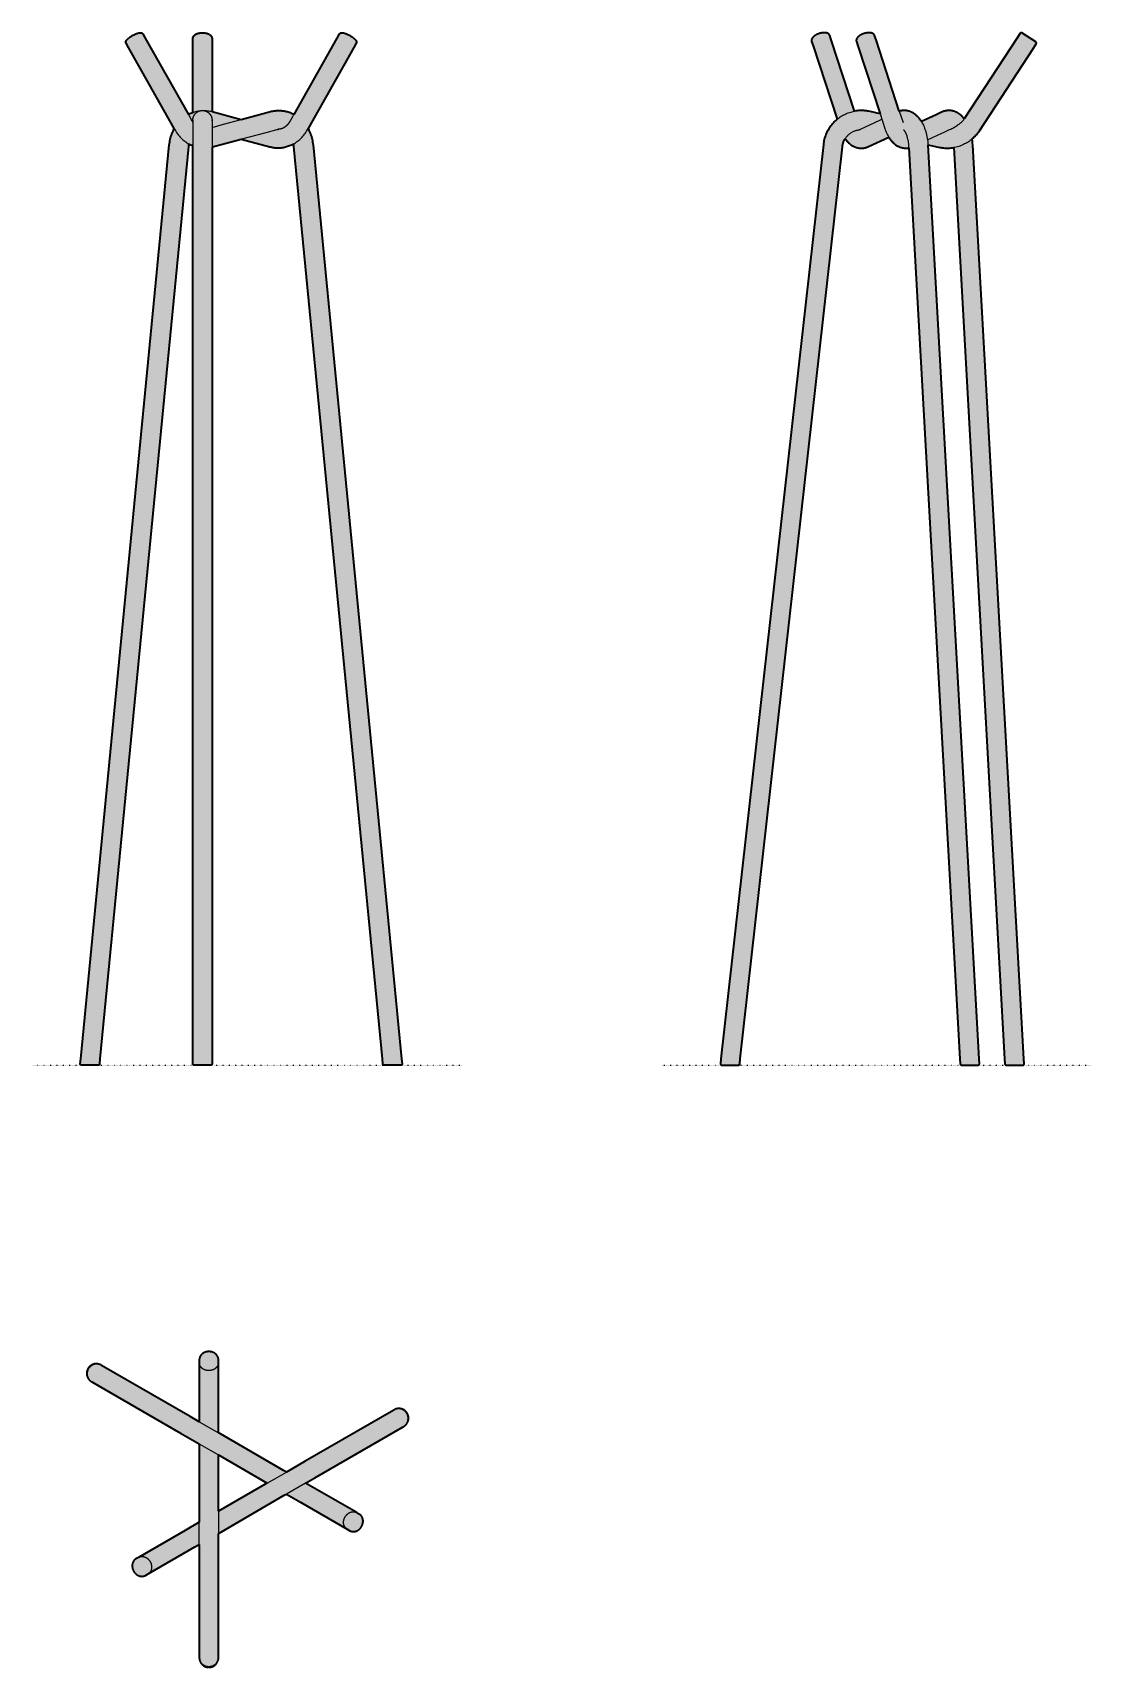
# Model space of a CAD drawing. Header units: millimetres. Extents: x 0 to 1655, y -942 to 1616.
import ezdxf

# ---------------------------------------------------------------- set-up
doc = ezdxf.new("R2010")
doc.units = ezdxf.units.MM
doc.linetypes.add('Dots', pattern=[1, 0, -1])
doc.layers.add('Blocks', color=7, linetype='Continuous')
doc.layers.add('Blocks$Fill', color=7, linetype='Continuous', true_color=0xffffff)
for name, color, linetype, lineweight, true_color in [('Blocks$Inner', 7, 'Continuous', 25, 0x007f00), ('Blocks$Outline', 7, 'Continuous', 35, 0xff3f3f), ('Groud', 7, 'Dots', 25, 0x243775)]:
    doc.layers.add(name, color=color, linetype=linetype, lineweight=lineweight, true_color=true_color)

# ---------------------------------------------------------------- blocks, each defined once
blk = doc.blocks.new('Knit Coat Rack Side')
at = {"layer": 'Blocks$Fill'}
blk.add_hatch(color=256, dxfattribs=at).paths.add_polyline_path([(408.7, 1487.6), (480, 1613.8), (480.1, 1613.9), (480.2, 1614), (480.3, 1614.1), (480.4, 1614.2), (480.5, 1614.3), (480.6, 1614.4), (480.6, 1614.5), (480.8, 1614.6), (480.9, 1614.7), (481, 1614.8), (481.1, 1614.9), (481.2, 1614.9), (481.3, 1615), (481.4, 1615.1), (481.5, 1615.1), (481.7, 1615.2), (481.8, 1615.2), (481.9, 1615.3), (482, 1615.3), (482.2, 1615.4), (482.3, 1615.4), (482.4, 1615.4), (482.6, 1615.5), (482.7, 1615.5), (482.8, 1615.5), (483, 1615.5), (483.1, 1615.5), (483.3, 1615.5), (483.4, 1615.5), (483.5, 1615.5), (483.7, 1615.5), (483.9, 1615.5), (484.1, 1615.5), (484.3, 1615.5), (484.6, 1615.5), (484.8, 1615.5), (485, 1615.4), (485.5, 1615.3), (486, 1615.3), (486.5, 1615.1), (487, 1615), (487.6, 1614.9), (488.1, 1614.7), (488.6, 1614.5), (489.1, 1614.4), (489.6, 1614.2), (490.7, 1613.7), (491.8, 1613.3), (492.9, 1612.8), (494.1, 1612.2), (495.2, 1611.6), (496.3, 1611), (497.5, 1610.3), (498.6, 1609.5), (499.7, 1608.8), (500.8, 1608), (501.3, 1607.6), (501.8, 1607.2), (502.2, 1606.9), (502.7, 1606.5), (503.1, 1606.1), (503.5, 1605.7), (503.9, 1605.3), (504.3, 1605), (504.6, 1604.6), (504.9, 1604.3), (505, 1604.1), (505.1, 1603.9), (505.3, 1603.7), (505.4, 1603.6), (505.5, 1603.4), (505.6, 1603.2), (505.7, 1603), (505.8, 1602.9), (505.9, 1602.7), (506, 1602.5), (506.1, 1602.3), (506.2, 1602.2), (506.2, 1602), (506.3, 1601.9), (506.3, 1601.8), (506.4, 1601.7), (506.4, 1601.6), (506.4, 1601.5), (506.4, 1601.5), (506.4, 1601.4), (506.5, 1601.2), (506.5, 1601.2), (506.5, 1601.1), (506.5, 1601), (506.5, 1600.9), (506.5, 1600.8), (506.5, 1600.7), (506.5, 1600.7), (506.5, 1600.6), (506.5, 1600.5), (506.5, 1600.4), (506.5, 1600.3), (506.5, 1600.2), (506.5, 1600.1), (506.5, 1600), (506.5, 1600), (506.5, 1599.9), (506.4, 1599.8), (506.4, 1599.7), (506.4, 1599.6), (506.4, 1599.5), (506.3, 1599.4), (506.3, 1599.4), (506.3, 1599.3), (506.2, 1599.2), (506.2, 1599.1), (506.1, 1599), (430.6, 1465.4), (431.6, 1463.5), (432.6, 1461.5), (433.5, 1459.5), (434.3, 1457.4), (435.1, 1455.3), (435.8, 1453.2), (436.4, 1451.1), (437, 1449), (437.4, 1446.8), (437.8, 1444.6), (438.1, 1442.4), (438.4, 1440.2), (577.7, 2.1), (577.7, 2.1), (577.7, 2), (577.7, 1.9), (577.7, 1.8), (577.7, 1.8), (577.7, 1.7), (577.7, 1.6), (577.7, 1.6), (577.7, 1.5), (577.6, 1.4), (577.6, 1.4), (577.6, 1.3), (577.6, 1.2), (577.5, 1.2), (577.5, 1.1), (577.5, 1.1), (577.4, 1), (577.4, 0.9), (577.4, 0.9), (577.3, 0.8), (577.3, 0.8), (577.2, 0.7), (577.2, 0.7), (577.2, 0.6), (577.1, 0.6), (577.1, 0.5), (577, 0.5), (576.9, 0.4), (576.9, 0.4), (576.8, 0.3), (576.8, 0.3), (576.7, 0.3), (576.7, 0.2), (576.6, 0.2), (576.5, 0.2), (576.5, 0.1), (576.4, 0.1), (576.3, 0.1), (576.3, 0.1), (576.2, 0.1), (576.1, 0), (576.1, 0), (576, 0), (575.9, 0), (575.9, 0), (575.8, 0), (575.7, 0), (549.5, 0), (549.5, 0), (549.4, 0), (549.3, 0), (549.3, 0), (549.2, 0), (549.1, 0.1), (549.1, 0.1), (549, 0.1), (548.9, 0.1), (548.9, 0.1), (548.8, 0.2), (548.7, 0.2), (548.7, 0.2), (548.6, 0.3), (548.6, 0.3), (548.5, 0.3), (548.4, 0.4), (548.4, 0.4), (548.3, 0.5), (548.3, 0.5), (548.2, 0.5), (548.2, 0.6), (548.1, 0.6), (548.1, 0.7), (548, 0.7), (548, 0.8), (548, 0.9), (547.9, 0.9), (547.9, 1), (547.9, 1), (547.8, 1.1), (547.8, 1.1), (547.8, 1.2), (547.7, 1.3), (547.7, 1.3), (547.7, 1.4), (547.7, 1.5), (547.7, 1.5), (547.6, 1.6), (547.6, 1.7), (547.6, 1.7), (547.6, 1.8), (408.4, 1438.3), (408.3, 1439.4), (408.1, 1440.4), (407.9, 1441.4), (404.9, 1439.8), (403.3, 1439.1), (401.8, 1438.4), (400.2, 1437.8), (398.6, 1437.3), (396.9, 1436.8), (395.3, 1436.3), (393.6, 1435.9), (392, 1435.6), (390.3, 1435.4), (388.6, 1435.1), (386.9, 1435), (385.2, 1434.9), (383.5, 1434.9), (381.9, 1434.9), (380.3, 1435), (378.6, 1435.1), (377, 1435.3), (375.4, 1435.5), (373.9, 1435.8), (372.3, 1436.2), (370.7, 1436.6), (326, 1448.6), (281.2, 1436.5), (281.1, 1436.5), (281, 1436.5), (280.9, 1436.5), (280.7, 1436.5), (280.6, 1436.5), (280.5, 1436.5), (280.4, 1436.4), (280.4, 1.9), (280.4, 1.9), (280.4, 1.8), (280.4, 1.7), (280.4, 1.7), (280.4, 1.6), (280.3, 1.5), (280.3, 1.4), (280.3, 1.4), (280.3, 1.3), (280.3, 1.3), (280.2, 1.2), (280.2, 1.1), (280.2, 1.1), (280.1, 1), (280.1, 0.9), (280.1, 0.9), (280, 0.8), (280, 0.8), (279.9, 0.7), (279.9, 0.7), (279.8, 0.6), (279.8, 0.6), (279.7, 0.5), (279.7, 0.5), (279.6, 0.4), (279.6, 0.4), (279.5, 0.3), (279.5, 0.3), (279.4, 0.3), (279.3, 0.2), (279.3, 0.2), (279.2, 0.2), (279.2, 0.1), (279.1, 0.1), (279, 0.1), (279, 0.1), (278.9, 0.1), (278.8, 0), (278.8, 0), (278.7, 0), (278.6, 0), (278.5, 0), (278.5, 0), (278.4, 0), (252.3, 0), (252.3, 0), (252.2, 0), (252.1, 0), (252.1, 0), (252, 0), (251.9, 0.1), (251.9, 0.1), (251.8, 0.1), (251.7, 0.1), (251.7, 0.1), (251.6, 0.2), (251.6, 0.2), (251.5, 0.2), (251.4, 0.3), (251.4, 0.3), (251.3, 0.3), (251.3, 0.4), (251.2, 0.4), (251.1, 0.4), (251.1, 0.5), (251, 0.5), (251, 0.6), (250.9, 0.6), (250.9, 0.7), (250.9, 0.7), (250.8, 0.8), (250.8, 0.8), (250.7, 0.9), (250.7, 1), (250.7, 1), (250.6, 1.1), (250.6, 1.1), (250.6, 1.2), (250.5, 1.3), (250.5, 1.3), (250.5, 1.4), (250.5, 1.5), (250.5, 1.5), (250.5, 1.6), (250.4, 1.7), (250.4, 1.7), (250.4, 1.8), (250.4, 1.9), (250.4, 1.9), (250.4, 2), (250.4, 1438.3), (247.2, 1439.7), (245.6, 1440.5), (244.1, 1441.4), (243.7, 1439.4), (243.6, 1438.3), (243.5, 1437.3), (104.4, 1.7), (104.4, 1.7), (104.4, 1.6), (104.4, 1.5), (104.3, 1.5), (104.3, 1.4), (104.3, 1.3), (104.3, 1.3), (104.3, 1.2), (104.2, 1.1), (104.2, 1.1), (104.2, 1), (104.1, 1), (104.1, 0.9), (104.1, 0.9), (104, 0.8), (104, 0.7), (103.9, 0.7), (103.9, 0.6), (103.8, 0.6), (103.8, 0.5), (103.7, 0.5), (103.7, 0.5), (103.6, 0.4), (103.6, 0.4), (103.5, 0.3), (103.5, 0.3), (103.4, 0.3), (103.3, 0.2), (103.3, 0.2), (103.2, 0.2), (103.2, 0.1), (103.1, 0.1), (103, 0.1), (103, 0.1), (102.9, 0.1), (102.8, 0), (102.8, 0), (102.7, 0), (102.6, 0), (102.6, 0), (102.5, 0), (102.4, 0), (76.3, 0), (76.2, 0), (76.1, 0), (76, 0), (76, 0), (75.9, 0), (75.8, 0.1), (75.7, 0.1), (75.7, 0.1), (75.6, 0.1), (75.6, 0.1), (75.5, 0.2), (75.4, 0.2), (75.4, 0.2), (75.3, 0.3), (75.2, 0.3), (75.2, 0.3), (75.1, 0.4), (75.1, 0.4), (75, 0.5), (75, 0.5), (74.9, 0.6), (74.9, 0.6), (74.8, 0.7), (74.8, 0.7), (74.7, 0.8), (74.7, 0.8), (74.6, 0.9), (74.6, 0.9), (74.6, 1), (74.5, 1.1), (74.5, 1.1), (74.5, 1.2), (74.4, 1.2), (74.4, 1.3), (74.4, 1.4), (74.4, 1.4), (74.4, 1.5), (74.3, 1.6), (74.3, 1.6), (74.3, 1.7), (74.3, 1.8), (74.3, 1.8), (74.3, 1.9), (74.3, 2), (74.3, 2.1), (74.3, 2.1), (74.3, 2.2), (213.9, 1442.4), (214.2, 1444.6), (214.6, 1446.8), (215.1, 1449), (215.6, 1451.1), (216.2, 1453.2), (216.9, 1455.3), (217.7, 1457.4), (218.5, 1459.5), (219.4, 1461.5), (220.4, 1463.5), (221.4, 1465.4), (145.8, 1599.1), (145.8, 1599.2), (145.8, 1599.3), (145.7, 1599.4), (145.7, 1599.4), (145.7, 1599.5), (145.6, 1599.6), (145.6, 1599.7), (145.6, 1599.8), (145.6, 1599.9), (145.5, 1600), (145.5, 1600), (145.5, 1600.1), (145.5, 1600.2), (145.5, 1600.3), (145.5, 1600.4), (145.5, 1600.5), (145.5, 1600.6), (145.5, 1600.7), (145.5, 1600.7), (145.5, 1600.8), (145.5, 1600.9), (145.5, 1601), (145.5, 1601.1), (145.5, 1601.2), (145.5, 1601.2), (145.6, 1601.4), (145.6, 1601.5), (145.6, 1601.5), (145.6, 1601.6), (145.7, 1601.7), (145.7, 1601.8), (145.7, 1601.9), (145.8, 1602), (145.8, 1602.2), (145.9, 1602.3), (146, 1602.5), (146.1, 1602.7), (146.2, 1602.9), (146.3, 1603), (146.4, 1603.2), (146.5, 1603.4), (146.6, 1603.6), (146.7, 1603.7), (146.9, 1603.9), (147, 1604.1), (147.1, 1604.3), (147.4, 1604.6), (147.8, 1605), (148.1, 1605.3), (148.5, 1605.7), (148.9, 1606.1), (149.3, 1606.5), (149.8, 1606.9), (150.2, 1607.2), (150.7, 1607.6), (151.2, 1608), (152.3, 1608.8), (153.4, 1609.5), (154.5, 1610.3), (155.7, 1611), (156.8, 1611.6), (157.9, 1612.2), (159.1, 1612.8), (160.2, 1613.3), (161.3, 1613.7), (162.4, 1614.2), (162.9, 1614.4), (163.4, 1614.5), (163.9, 1614.7), (164.4, 1614.9), (165, 1615), (165.5, 1615.1), (166, 1615.3), (166.5, 1615.3), (167, 1615.4), (167.2, 1615.5), (167.5, 1615.5), (167.7, 1615.5), (167.9, 1615.5), (168.1, 1615.5), (168.4, 1615.5), (168.5, 1615.5), (168.6, 1615.5), (168.8, 1615.5), (168.9, 1615.5), (169, 1615.5), (169.2, 1615.5), (169.3, 1615.5), (169.4, 1615.5), (169.6, 1615.4), (169.7, 1615.4), (169.8, 1615.4), (170, 1615.3), (170.1, 1615.3), (170.2, 1615.2), (170.3, 1615.2), (170.5, 1615.1), (170.6, 1615.1), (170.7, 1615), (170.8, 1614.9), (170.9, 1614.9), (171.1, 1614.8), (171.2, 1614.7), (171.3, 1614.6), (171.4, 1614.5), (171.5, 1614.4), (171.6, 1614.3), (171.7, 1614.2), (171.7, 1614.1), (171.8, 1614), (171.9, 1613.9), (172, 1613.8), (175.8, 1607.1), (243.4, 1487.6), (246.1, 1489), (247.5, 1489.6), (249, 1490.2), (250.4, 1490.8), (250.4, 1606.6), (250.4, 1606.7), (250.4, 1606.8), (250.4, 1607), (250.4, 1607.1), (250.5, 1607.2), (250.5, 1607.4), (250.5, 1607.5), (250.5, 1607.6), (250.6, 1607.8), (250.6, 1607.9), (250.6, 1608), (250.7, 1608.2), (250.7, 1608.3), (250.8, 1608.4), (250.8, 1608.6), (250.9, 1608.7), (250.9, 1608.8), (251, 1608.9), (251, 1609.1), (251.1, 1609.2), (251.1, 1609.3), (251.2, 1609.4), (251.3, 1609.6), (251.3, 1609.7), (251.4, 1609.8), (251.5, 1609.9), (251.6, 1610), (251.7, 1610.1), (251.7, 1610.3), (251.8, 1610.4), (251.9, 1610.5), (252, 1610.6), (252.2, 1610.8), (252.3, 1611), (252.5, 1611.1), (252.6, 1611.3), (252.8, 1611.4), (252.9, 1611.5), (253.1, 1611.7), (253.2, 1611.8), (253.4, 1612), (253.6, 1612.1), (253.8, 1612.2), (253.9, 1612.4), (254.1, 1612.5), (254.3, 1612.6), (254.5, 1612.7), (254.9, 1613), (255.3, 1613.2), (255.5, 1613.3), (255.8, 1613.5), (256, 1613.6), (256.3, 1613.7), (256.6, 1613.8), (256.8, 1613.9), (257.4, 1614.2), (258, 1614.4), (258.6, 1614.6), (259.2, 1614.7), (259.8, 1614.9), (260.5, 1615), (261.1, 1615.2), (261.8, 1615.3), (262.5, 1615.4), (263.3, 1615.4), (264, 1615.5), (264.7, 1615.5), (265.4, 1615.5), (266.1, 1615.5), (266.8, 1615.5), (267.6, 1615.4), (268.3, 1615.4), (269, 1615.3), (269.7, 1615.2), (270.4, 1615), (271, 1614.9), (271.6, 1614.7), (272.3, 1614.6), (272.8, 1614.4), (273.4, 1614.2), (274, 1613.9), (274.3, 1613.8), (274.5, 1613.7), (274.8, 1613.6), (275.1, 1613.5), (275.3, 1613.3), (275.6, 1613.2), (275.9, 1613), (276.3, 1612.7), (276.5, 1612.6), (276.7, 1612.5), (276.9, 1612.4), (277.1, 1612.2), (277.2, 1612.1), (277.4, 1612), (277.6, 1611.8), (277.7, 1611.7), (277.9, 1611.5), (278.1, 1611.4), (278.2, 1611.3), (278.4, 1611.1), (278.5, 1611), (278.6, 1610.8), (278.8, 1610.6), (278.9, 1610.5), (279, 1610.4), (279.1, 1610.3), (279.2, 1610.1), (279.2, 1610), (279.3, 1609.9), (279.4, 1609.8), (279.5, 1609.7), (279.5, 1609.6), (279.6, 1609.4), (279.7, 1609.3), (279.7, 1609.2), (279.8, 1609.1), (279.9, 1608.9), (279.9, 1608.8), (280, 1608.7), (280, 1608.6), (280.1, 1608.4), (280.1, 1608.3), (280.1, 1608.2), (280.2, 1608), (280.2, 1607.9), (280.3, 1607.8), (280.3, 1607.6), (280.3, 1607.5), (280.3, 1607.4), (280.4, 1607.2), (280.4, 1607.1), (280.4, 1607), (280.4, 1606.8), (280.4, 1606.7), (280.4, 1606.6), (280.4, 1606.4), (280.4, 1492), (326, 1479.7), (373.5, 1492.5), (375.1, 1492.8), (376.7, 1493.1), (378.3, 1493.3), (379.9, 1493.5), (381.5, 1493.7), (383.1, 1493.7), (384.7, 1493.8), (386.4, 1493.7), (388.1, 1493.7), (389.7, 1493.5), (391.4, 1493.3), (393, 1493.1), (394.7, 1492.8), (396.3, 1492.4), (397.9, 1492), (399.5, 1491.5), (401.1, 1491), (402.6, 1490.4), (404.2, 1489.8), (405.7, 1489.1), (407.2, 1488.4)], flags=0)
at = {"layer": 'Blocks$Inner'}
for points in [[(221.4, 1465.4), (149.7, 1592.3), (145.9, 1599), (145.8, 1599.1), (145.8, 1599.2), (145.8, 1599.3), (145.7, 1599.4), (145.7, 1599.4), (145.7, 1599.5), (145.6, 1599.6), (145.6, 1599.7), (145.6, 1599.8), (145.6, 1599.9), (145.5, 1600), (145.5, 1600), (145.5, 1600.1), (145.5, 1600.2), (145.5, 1600.3), (145.5, 1600.4), (145.5, 1600.5), (145.5, 1600.6), (145.5, 1600.7), (145.5, 1600.7), (145.5, 1600.8), (145.5, 1600.9), (145.5, 1601), (145.5, 1601.1), (145.5, 1601.2), (145.5, 1601.2), (145.6, 1601.4), (145.6, 1601.5), (145.6, 1601.5), (145.6, 1601.6), (145.7, 1601.7), (145.7, 1601.8), (145.7, 1601.9), (145.8, 1602), (145.8, 1602.2), (145.9, 1602.3), (146, 1602.5), (146.1, 1602.7), (146.2, 1602.9), (146.3, 1603), (146.4, 1603.2), (146.5, 1603.4), (146.6, 1603.6), (146.7, 1603.7), (146.9, 1603.9), (147, 1604.1), (147.1, 1604.3), (147.4, 1604.6), (147.8, 1605), (148.1, 1605.3), (148.5, 1605.7), (148.9, 1606.1), (149.3, 1606.5), (149.8, 1606.9), (150.2, 1607.2), (150.7, 1607.6), (151.2, 1608), (152.3, 1608.8), (153.4, 1609.5), (154.5, 1610.3), (155.7, 1611), (156.8, 1611.6), (157.9, 1612.2), (159.1, 1612.8), (160.2, 1613.3), (161.3, 1613.7), (162.4, 1614.2), (162.9, 1614.4), (163.4, 1614.5), (163.9, 1614.7), (164.4, 1614.9), (165, 1615), (165.5, 1615.1), (166, 1615.3), (166.5, 1615.3), (167, 1615.4), (167.2, 1615.5), (167.5, 1615.5), (167.7, 1615.5), (167.9, 1615.5), (168.1, 1615.5), (168.4, 1615.5), (168.5, 1615.5), (168.6, 1615.5), (168.8, 1615.5), (168.9, 1615.5), (169, 1615.5), (169.2, 1615.5), (169.3, 1615.5), (169.4, 1615.5), (169.6, 1615.4), (169.7, 1615.4), (169.8, 1615.4), (170, 1615.3), (170.1, 1615.3), (170.2, 1615.2), (170.3, 1615.2), (170.5, 1615.1), (170.6, 1615.1), (170.7, 1615), (170.8, 1614.9), (170.9, 1614.9), (171.1, 1614.8), (171.2, 1614.7), (171.3, 1614.6), (171.4, 1614.5), (171.5, 1614.4), (171.6, 1614.3), (171.7, 1614.2), (171.7, 1614.1), (171.8, 1614), (171.9, 1613.9), (172, 1613.8), (175.8, 1607.1), (243.4, 1487.6), (249, 1477.7), (250.4, 1475.3)], [(250.4, 1490.8), (250.4, 1599.7), (250.4, 1606.4), (250.4, 1606.6), (250.4, 1606.7), (250.4, 1606.8), (250.4, 1607), (250.4, 1607.1), (250.5, 1607.2), (250.5, 1607.4), (250.5, 1607.5), (250.5, 1607.6), (250.6, 1607.8), (250.6, 1607.9), (250.6, 1608), (250.7, 1608.2), (250.7, 1608.3), (250.8, 1608.4), (250.8, 1608.6), (250.9, 1608.7), (250.9, 1608.8), (251, 1608.9), (251, 1609.1), (251.1, 1609.2), (251.1, 1609.3), (251.2, 1609.4), (251.3, 1609.6), (251.3, 1609.7), (251.4, 1609.8), (251.5, 1609.9), (251.6, 1610), (251.7, 1610.1), (251.7, 1610.3), (251.8, 1610.4), (251.9, 1610.5), (252, 1610.6), (252.2, 1610.8), (252.3, 1611), (252.5, 1611.1), (252.6, 1611.3), (252.8, 1611.4), (252.9, 1611.5), (253.1, 1611.7), (253.2, 1611.8), (253.4, 1612), (253.6, 1612.1), (253.8, 1612.2), (253.9, 1612.4), (254.1, 1612.5), (254.3, 1612.6), (254.5, 1612.7), (254.9, 1613), (255.3, 1613.2), (255.5, 1613.3), (255.8, 1613.5), (256, 1613.6), (256.3, 1613.7), (256.6, 1613.8), (256.8, 1613.9), (257.4, 1614.2), (258, 1614.4), (258.6, 1614.6), (259.2, 1614.7), (259.8, 1614.9), (260.5, 1615), (261.1, 1615.2), (261.8, 1615.3), (262.5, 1615.4), (263.3, 1615.4), (264, 1615.5), (264.7, 1615.5), (265.4, 1615.5), (266.1, 1615.5), (266.8, 1615.5), (267.6, 1615.4), (268.3, 1615.4), (269, 1615.3), (269.7, 1615.2), (270.4, 1615), (271, 1614.9), (271.6, 1614.7), (272.3, 1614.6), (272.8, 1614.4), (273.4, 1614.2), (274, 1613.9), (274.3, 1613.8), (274.5, 1613.7), (274.8, 1613.6), (275.1, 1613.5), (275.3, 1613.3), (275.6, 1613.2), (275.9, 1613), (276.3, 1612.7), (276.5, 1612.6), (276.7, 1612.5), (276.9, 1612.4), (277.1, 1612.2), (277.2, 1612.1), (277.4, 1612), (277.6, 1611.8), (277.7, 1611.7), (277.9, 1611.5), (278.1, 1611.4), (278.2, 1611.3), (278.4, 1611.1), (278.5, 1611), (278.6, 1610.8), (278.8, 1610.6), (278.9, 1610.5), (279, 1610.4), (279.1, 1610.3), (279.2, 1610.1), (279.2, 1610), (279.3, 1609.9), (279.4, 1609.8), (279.5, 1609.7), (279.5, 1609.6), (279.6, 1609.4), (279.7, 1609.3), (279.7, 1609.2), (279.8, 1609.1), (279.9, 1608.9), (279.9, 1608.8), (280, 1608.7), (280, 1608.6), (280.1, 1608.4), (280.1, 1608.3), (280.1, 1608.2), (280.2, 1608), (280.2, 1607.9), (280.3, 1607.8), (280.3, 1607.6), (280.3, 1607.5), (280.3, 1607.4), (280.4, 1607.2), (280.4, 1607.1), (280.4, 1607), (280.4, 1606.8), (280.4, 1606.7), (280.4, 1606.6), (280.4, 1606.4), (280.4, 1599.7), (280.4, 1492)], [(408.7, 1487.6), (476.2, 1607.1), (480, 1613.8), (480.1, 1613.9), (480.2, 1614), (480.3, 1614.1), (480.4, 1614.2), (480.5, 1614.3), (480.6, 1614.4), (480.6, 1614.5), (480.8, 1614.6), (480.9, 1614.7), (481, 1614.8), (481.1, 1614.9), (481.2, 1614.9), (481.3, 1615), (481.4, 1615.1), (481.5, 1615.1), (481.7, 1615.2), (481.8, 1615.2), (481.9, 1615.3), (482, 1615.3), (482.2, 1615.4), (482.3, 1615.4), (482.4, 1615.4), (482.6, 1615.5), (482.7, 1615.5), (482.8, 1615.5), (483, 1615.5), (483.1, 1615.5), (483.3, 1615.5), (483.4, 1615.5), (483.5, 1615.5), (483.7, 1615.5), (483.9, 1615.5), (484.1, 1615.5), (484.3, 1615.5), (484.6, 1615.5), (484.8, 1615.5), (485, 1615.4), (485.5, 1615.3), (486, 1615.3), (486.5, 1615.1), (487, 1615), (487.6, 1614.9), (488.1, 1614.7), (488.6, 1614.5), (489.1, 1614.4), (489.6, 1614.2), (490.7, 1613.7), (491.8, 1613.3), (492.9, 1612.8), (494.1, 1612.2), (495.2, 1611.6), (496.3, 1611), (497.5, 1610.3), (498.6, 1609.5), (499.7, 1608.8), (500.8, 1608), (501.3, 1607.6), (501.8, 1607.2), (502.2, 1606.9), (502.7, 1606.5), (503.1, 1606.1), (503.5, 1605.7), (503.9, 1605.3), (504.3, 1605), (504.6, 1604.6), (504.9, 1604.3), (505, 1604.1), (505.1, 1603.9), (505.3, 1603.7), (505.4, 1603.6), (505.5, 1603.4), (505.6, 1603.2), (505.7, 1603), (505.8, 1602.9), (505.9, 1602.7), (506, 1602.5), (506.1, 1602.3), (506.2, 1602.2), (506.2, 1602), (506.3, 1601.9), (506.3, 1601.8), (506.4, 1601.7), (506.4, 1601.6), (506.4, 1601.5), (506.4, 1601.5), (506.4, 1601.4), (506.5, 1601.2), (506.5, 1601.2), (506.5, 1601.1), (506.5, 1601), (506.5, 1600.9), (506.5, 1600.8), (506.5, 1600.7), (506.5, 1600.7), (506.5, 1600.6), (506.5, 1600.5), (506.5, 1600.4), (506.5, 1600.3), (506.5, 1600.2), (506.5, 1600.1), (506.5, 1600), (506.5, 1600), (506.5, 1599.9), (506.4, 1599.8), (506.4, 1599.7), (506.4, 1599.6), (506.4, 1599.5), (506.3, 1599.4), (506.3, 1599.4), (506.3, 1599.3), (506.2, 1599.2), (506.2, 1599.1), (506.1, 1599), (502.4, 1592.3), (430.6, 1465.4), (431.6, 1463.5), (432.6, 1461.5), (433.5, 1459.5), (434.3, 1457.4), (435.1, 1455.3), (435.8, 1453.2), (436.4, 1451.1), (437, 1449), (437.4, 1446.8), (437.8, 1444.6), (438.1, 1442.4), (438.4, 1440.2), (577, 10), (577.7, 2.2), (577.7, 2.1), (577.7, 2.1), (577.7, 2), (577.7, 1.9), (577.7, 1.8), (577.7, 1.8), (577.7, 1.7), (577.7, 1.6), (577.7, 1.6), (577.7, 1.5), (577.6, 1.4), (577.6, 1.4), (577.6, 1.3), (577.6, 1.2), (577.5, 1.2), (577.5, 1.1), (577.5, 1.1), (577.4, 1), (577.4, 0.9), (577.4, 0.9), (577.3, 0.8), (577.3, 0.8), (577.2, 0.7), (577.2, 0.7), (577.2, 0.6), (577.1, 0.6), (577.1, 0.5), (577, 0.5), (576.9, 0.4), (576.9, 0.4), (576.8, 0.3), (576.8, 0.3), (576.7, 0.3), (576.7, 0.2), (576.6, 0.2), (576.5, 0.2), (576.5, 0.1), (576.4, 0.1), (576.3, 0.1), (576.3, 0.1), (576.2, 0.1), (576.1, 0), (576.1, 0), (576, 0), (575.9, 0), (575.9, 0), (575.8, 0), (575.7, 0), (551.3, 0), (549.6, 0), (549.5, 0), (549.5, 0), (549.4, 0), (549.3, 0), (549.3, 0), (549.2, 0), (549.1, 0.1), (549.1, 0.1), (549, 0.1), (548.9, 0.1), (548.9, 0.1), (548.8, 0.2), (548.7, 0.2), (548.7, 0.2), (548.6, 0.3), (548.6, 0.3), (548.5, 0.3), (548.4, 0.4), (548.4, 0.4), (548.3, 0.5), (548.3, 0.5), (548.2, 0.5), (548.2, 0.6), (548.1, 0.6), (548.1, 0.7), (548, 0.7), (548, 0.8), (548, 0.9), (547.9, 0.9), (547.9, 1), (547.9, 1), (547.8, 1.1), (547.8, 1.1), (547.8, 1.2), (547.7, 1.3), (547.7, 1.3), (547.7, 1.4), (547.7, 1.5), (547.7, 1.5), (547.6, 1.6), (547.6, 1.7), (547.6, 1.7), (547.6, 1.8), (546.8, 10), (408.5, 1437.3), (408.4, 1438.3), (408.3, 1439.4), (408.1, 1440.4), (407.9, 1441.4), (409.6, 1442.3), (411.2, 1443.4), (412.7, 1444.5), (414.3, 1445.6), (415.8, 1446.8), (417.2, 1448), (418.6, 1449.3), (420, 1450.7), (421.3, 1452.1), (422.6, 1453.5), (423.8, 1455), (425, 1456.5), (426.1, 1458), (427.2, 1459.6), (428.2, 1461.2), (429.2, 1462.9), (430.6, 1465.4)], [(243.4, 1487.6), (244.7, 1488.3), (246.1, 1489), (247.5, 1489.6), (249, 1490.2), (250.4, 1490.8), (251.9, 1491.3), (253.5, 1491.8), (255.1, 1492.2), (256.7, 1492.6), (258.2, 1492.9), (259.8, 1493.2), (261.5, 1493.4), (263.1, 1493.6), (264.5, 1493.7), (265.9, 1493.8), (267.3, 1493.8), (268.9, 1493.7), (270.5, 1493.7), (272.1, 1493.5), (273.7, 1493.3), (275.3, 1493.1), (276.9, 1492.8), (278.5, 1492.5), (280, 1492.1), (326.3, 1479.6)], [(250.4, 1478.8), (250.4, 1479.3), (250.4, 1479.8), (250.5, 1480.3), (250.5, 1480.8), (250.6, 1481.3), (250.7, 1481.8), (250.8, 1482.3), (251, 1482.8), (251.1, 1483.3), (251.3, 1483.8), (251.5, 1484.3), (251.7, 1484.8), (251.9, 1485.2), (252.1, 1485.7), (252.3, 1486.1), (252.6, 1486.6), (252.9, 1487), (253.2, 1487.4), (253.5, 1487.8), (253.8, 1488.2), (254.1, 1488.6), (254.4, 1489), (254.8, 1489.4), (255.2, 1489.7), (255.6, 1490.1), (255.9, 1490.4), (256.3, 1490.7), (256.8, 1491), (257.2, 1491.3), (257.6, 1491.6), (258.1, 1491.8), (258.5, 1492.1), (259, 1492.3), (259.4, 1492.5), (259.9, 1492.7), (260.4, 1492.9), (260.9, 1493.1), (261.4, 1493.2), (261.9, 1493.3), (262.4, 1493.5), (262.9, 1493.6), (263.4, 1493.6), (263.9, 1493.7), (264.4, 1493.7), (264.9, 1493.8), (265.4, 1493.8), (265.9, 1493.8), (266.4, 1493.7), (266.9, 1493.7), (267.5, 1493.6), (268, 1493.6), (268.5, 1493.5), (269, 1493.3), (269.5, 1493.2), (269.9, 1493.1), (270.4, 1492.9), (270.9, 1492.7), (271.4, 1492.5), (271.9, 1492.3), (272.3, 1492.1), (272.8, 1491.8), (273.2, 1491.6), (273.6, 1491.3), (274.1, 1491), (274.5, 1490.7), (274.9, 1490.4), (275.3, 1490.1), (275.6, 1489.7), (276, 1489.4), (276.4, 1489), (276.7, 1488.6), (277, 1488.2), (277.4, 1487.8), (277.7, 1487.4), (278, 1487), (278.2, 1486.6), (278.5, 1486.1), (278.7, 1485.7), (279, 1485.2), (279.2, 1484.8), (279.4, 1484.3), (279.5, 1483.8), (279.7, 1483.3), (279.9, 1482.8), (280, 1482.3), (280.1, 1481.8), (280.2, 1481.3), (280.3, 1480.8), (280.3, 1480.3), (280.4, 1479.8), (280.4, 1479.3), (280.4, 1478.8)], [(250.4, 1477.6), (250.4, 1478.2), (250.4, 1478.8), (250.4, 1438.8), (250.4, 1438.3), (248.8, 1439), (247.2, 1439.7), (245.6, 1440.5), (244.1, 1441.4)], [(280.4, 1477.6), (280.4, 1478.2), (280.4, 1478.8), (280.4, 1438.8), (280.4, 1436.4), (280.4, 10), (280.4, 2), (280.4, 1.9), (280.4, 1.9), (280.4, 1.8), (280.4, 1.7), (280.4, 1.7), (280.4, 1.6), (280.3, 1.5), (280.3, 1.4), (280.3, 1.4), (280.3, 1.3), (280.3, 1.3), (280.2, 1.2), (280.2, 1.1), (280.2, 1.1), (280.1, 1), (280.1, 0.9), (280.1, 0.9), (280, 0.8), (280, 0.8), (279.9, 0.7), (279.9, 0.7), (279.8, 0.6), (279.8, 0.6), (279.7, 0.5), (279.7, 0.5), (279.6, 0.4), (279.6, 0.4), (279.5, 0.3), (279.5, 0.3), (279.4, 0.3), (279.3, 0.2), (279.3, 0.2), (279.2, 0.2), (279.2, 0.1), (279.1, 0.1), (279, 0.1), (279, 0.1), (278.9, 0.1), (278.8, 0), (278.8, 0), (278.7, 0), (278.6, 0), (278.5, 0), (278.5, 0), (278.4, 0), (265.4, 0), (252.4, 0), (252.3, 0), (252.3, 0), (252.2, 0), (252.1, 0), (252.1, 0), (252, 0), (251.9, 0.1), (251.9, 0.1), (251.8, 0.1), (251.7, 0.1), (251.7, 0.1), (251.6, 0.2), (251.6, 0.2), (251.5, 0.2), (251.4, 0.3), (251.4, 0.3), (251.3, 0.3), (251.3, 0.4), (251.2, 0.4), (251.1, 0.4), (251.1, 0.5), (251, 0.5), (251, 0.6), (250.9, 0.6), (250.9, 0.7), (250.9, 0.7), (250.8, 0.8), (250.8, 0.8), (250.7, 0.9), (250.7, 1), (250.7, 1), (250.6, 1.1), (250.6, 1.1), (250.6, 1.2), (250.5, 1.3), (250.5, 1.3), (250.5, 1.4), (250.5, 1.5), (250.5, 1.5), (250.5, 1.6), (250.4, 1.7), (250.4, 1.7), (250.4, 1.8), (250.4, 1.9), (250.4, 1.9), (250.4, 2), (250.4, 10), (250.4, 1438.3)], [(280.4, 1467.4), (298.3, 1472.2), (325.8, 1479.6), (325.8, 1479.6), (326, 1479.6), (326, 1479.6)], [(384.7, 1463.8), (384.1, 1463.8), (383.5, 1463.7), (382.9, 1463.7), (382.3, 1463.6), (381.7, 1463.5), (381.1, 1463.4), (379.8, 1463.1), (364.8, 1459.1), (326.3, 1448.7), (281.3, 1436.6), (281.2, 1436.5), (281.1, 1436.5), (281, 1436.5), (280.9, 1436.5), (280.7, 1436.5), (280.6, 1436.5), (280.5, 1436.5), (280.4, 1436.4)], [(407.9, 1441.4), (406.4, 1440.5), (404.9, 1439.8), (403.3, 1439.1), (401.8, 1438.4), (400.2, 1437.8), (398.6, 1437.3), (396.9, 1436.8), (395.3, 1436.3), (393.6, 1435.9), (392, 1435.6), (390.3, 1435.4), (388.6, 1435.1), (386.9, 1435), (385.2, 1434.9), (383.5, 1434.9), (381.9, 1434.9), (380.3, 1435), (378.6, 1435.1), (377, 1435.3), (375.4, 1435.5), (373.9, 1435.8), (372.3, 1436.2), (370.7, 1436.6), (325.8, 1448.7)]]:
    blk.add_lwpolyline(points, dxfattribs=at)
blk.add_lwpolyline([(76.3, 0), (76.2, 0), (76.2, 0), (76.1, 0), (76, 0), (76, 0), (75.9, 0), (75.8, 0.1), (75.7, 0.1), (75.7, 0.1), (75.6, 0.1), (75.6, 0.1), (75.5, 0.2), (75.4, 0.2), (75.4, 0.2), (75.3, 0.3), (75.2, 0.3), (75.2, 0.3), (75.1, 0.4), (75.1, 0.4), (75, 0.5), (75, 0.5), (74.9, 0.6), (74.9, 0.6), (74.8, 0.7), (74.8, 0.7), (74.7, 0.8), (74.7, 0.8), (74.6, 0.9), (74.6, 0.9), (74.6, 1), (74.5, 1.1), (74.5, 1.1), (74.5, 1.2), (74.4, 1.2), (74.4, 1.3), (74.4, 1.4), (74.4, 1.4), (74.4, 1.5), (74.3, 1.6), (74.3, 1.6), (74.3, 1.7), (74.3, 1.8), (74.3, 1.8), (74.3, 1.9), (74.3, 2), (74.3, 2.1), (74.3, 2.1), (74.3, 2.2), (75.1, 10), (213.6, 1440.2), (213.9, 1442.4), (214.2, 1444.6), (214.6, 1446.8), (215.1, 1449), (215.6, 1451.1), (216.2, 1453.2), (216.9, 1455.3), (217.7, 1457.4), (218.5, 1459.5), (219.4, 1461.5), (220.4, 1463.5), (221.4, 1465.4), (222.8, 1462.9), (223.8, 1461.2), (224.8, 1459.6), (225.9, 1458), (227, 1456.5), (228.2, 1455), (229.4, 1453.5), (230.7, 1452.1), (232, 1450.7), (233.4, 1449.3), (234.8, 1448), (236.2, 1446.8), (237.7, 1445.6), (239.3, 1444.5), (240.8, 1443.4), (242.5, 1442.3), (244.1, 1441.4), (243.9, 1440.4), (243.7, 1439.4), (243.6, 1438.3), (243.5, 1437.3), (105.2, 10), (104.4, 1.8), (104.4, 1.7), (104.4, 1.7), (104.4, 1.6), (104.4, 1.5), (104.3, 1.5), (104.3, 1.4), (104.3, 1.3), (104.3, 1.3), (104.3, 1.2), (104.2, 1.1), (104.2, 1.1), (104.2, 1), (104.1, 1), (104.1, 0.9), (104.1, 0.9), (104, 0.8), (104, 0.7), (103.9, 0.7), (103.9, 0.6), (103.8, 0.6), (103.8, 0.5), (103.7, 0.5), (103.7, 0.5), (103.6, 0.4), (103.6, 0.4), (103.5, 0.3), (103.5, 0.3), (103.4, 0.3), (103.3, 0.2), (103.3, 0.2), (103.2, 0.2), (103.2, 0.1), (103.1, 0.1), (103, 0.1), (103, 0.1), (102.9, 0.1), (102.8, 0), (102.8, 0), (102.7, 0), (102.6, 0), (102.6, 0), (102.5, 0), (102.4, 0), (100.7, 0)], close=True, dxfattribs=at)
blk.add_open_spline([(383.5, 1464.9), (383.9, 1464.9), (384.2, 1464.9), (384.6, 1464.9), (385, 1464.9), (385.4, 1465), (385.8, 1465), (386.2, 1465.1), (386.7, 1465.1), (387.1, 1465.2), (387.5, 1465.3), (387.9, 1465.4), (388.3, 1465.5), (388.7, 1465.6), (389.2, 1465.8), (389.6, 1465.9), (390, 1466), (390.4, 1466.2), (390.9, 1466.4), (391.3, 1466.5), (391.7, 1466.7), (392.1, 1466.9), (392.5, 1467.1), (392.9, 1467.3), (393.3, 1467.6), (393.7, 1467.8), (394.2, 1468.1), (394.6, 1468.3), (395, 1468.6), (395.4, 1468.9), (395.7, 1469.2), (396.1, 1469.5), (396.5, 1469.8), (396.9, 1470.1), (397.3, 1470.4), (397.6, 1470.8), (398, 1471.1), (398.4, 1471.5), (398.7, 1471.8), (399.1, 1472.2), (399.4, 1472.6), (399.8, 1473), (400.1, 1473.4), (400.4, 1473.8), (400.8, 1474.2), (401.1, 1474.6), (401.4, 1475), (401.7, 1475.4), (402, 1475.9), (402.5, 1476.7), (403.1, 1477.7), (408.7, 1487.6), (407.2, 1488.4), (405.7, 1489.1), (404.2, 1489.8), (402.6, 1490.4), (401.1, 1491), (399.5, 1491.5), (397.9, 1492), (396.3, 1492.4), (394.7, 1492.8), (393, 1493.1), (391.4, 1493.3), (389.7, 1493.5), (388.1, 1493.7), (386.4, 1493.7), (384.7, 1493.8), (383.1, 1493.7), (381.5, 1493.7), (379.9, 1493.5), (378.3, 1493.3), (376.7, 1493.1), (375.1, 1492.8), (373.5, 1492.5), (372, 1492.1), (325.8, 1479.6)], degree=1, knots=[0, 0, 0.372591, 0.745293, 1.11816, 1.491245, 1.913074, 2.335954, 2.759964, 3.185181, 3.611685, 4.039554, 4.468868, 4.899709, 5.3384, 5.779372, 6.222702, 6.668467, 7.116745, 7.567618, 8.021167, 8.477473, 8.937779, 9.40125, 9.867943, 10.33792, 10.811238, 11.28796, 11.768149, 12.251868, 12.73467, 13.221038, 13.710995, 14.204563, 14.701768, 15.202633, 15.707185, 16.215451, 16.716968, 17.221966, 17.730434, 18.242359, 18.75773, 19.276536, 19.798764, 20.324406, 20.837021, 21.352671, 21.871315, 22.392916, 23.444784, 24.508021, 35.89966, 37.565269, 39.231034, 40.896799, 42.562564, 44.228329, 45.894094, 47.559859, 49.225624, 50.891389, 52.557154, 54.222919, 55.888684, 57.554449, 59.220214, 60.885979, 62.499312, 64.112645, 65.725978, 67.339311, 68.952644, 70.565977, 72.17931, 73.792644, 156.374068, 156.374068], dxfattribs=at)
at = {"layer": 'Blocks$Outline'}
for points in [[(221.4, 1465.4), (149.7, 1592.3), (145.9, 1599), (145.8, 1599.1), (145.8, 1599.2), (145.8, 1599.3), (145.7, 1599.4), (145.7, 1599.4), (145.7, 1599.5), (145.6, 1599.6), (145.6, 1599.7), (145.6, 1599.8), (145.6, 1599.9), (145.5, 1600), (145.5, 1600), (145.5, 1600.1), (145.5, 1600.2), (145.5, 1600.3), (145.5, 1600.4), (145.5, 1600.5), (145.5, 1600.6), (145.5, 1600.7), (145.5, 1600.7), (145.5, 1600.8), (145.5, 1600.9), (145.5, 1601), (145.5, 1601.1), (145.5, 1601.2), (145.5, 1601.2), (145.6, 1601.4), (145.6, 1601.5), (145.6, 1601.5), (145.6, 1601.6), (145.7, 1601.7), (145.7, 1601.8), (145.7, 1601.9), (145.8, 1602), (145.8, 1602.2), (145.9, 1602.3), (146, 1602.5), (146.1, 1602.7), (146.2, 1602.9), (146.3, 1603), (146.4, 1603.2), (146.5, 1603.4), (146.6, 1603.6), (146.7, 1603.7), (146.9, 1603.9), (147, 1604.1), (147.1, 1604.3), (147.4, 1604.6), (147.8, 1605), (148.1, 1605.3), (148.5, 1605.7), (148.9, 1606.1), (149.3, 1606.5), (149.8, 1606.9), (150.2, 1607.2), (150.7, 1607.6), (151.2, 1608), (152.3, 1608.8), (153.4, 1609.5), (154.5, 1610.3), (155.7, 1611), (156.8, 1611.6), (157.9, 1612.2), (159.1, 1612.8), (160.2, 1613.3), (161.3, 1613.7), (162.4, 1614.2), (162.9, 1614.4), (163.4, 1614.5), (163.9, 1614.7), (164.4, 1614.9), (165, 1615), (165.5, 1615.1), (166, 1615.3), (166.5, 1615.3), (167, 1615.4), (167.2, 1615.5), (167.5, 1615.5), (167.7, 1615.5), (167.9, 1615.5), (168.1, 1615.5), (168.4, 1615.5), (168.5, 1615.5), (168.6, 1615.5), (168.8, 1615.5), (168.9, 1615.5), (169, 1615.5), (169.2, 1615.5), (169.3, 1615.5), (169.4, 1615.5), (169.6, 1615.4), (169.7, 1615.4), (169.8, 1615.4), (170, 1615.3), (170.1, 1615.3), (170.2, 1615.2), (170.3, 1615.2), (170.5, 1615.1), (170.6, 1615.1), (170.7, 1615), (170.8, 1614.9), (170.9, 1614.9), (171.1, 1614.8), (171.2, 1614.7), (171.3, 1614.6), (171.4, 1614.5), (171.5, 1614.4), (171.6, 1614.3), (171.7, 1614.2), (171.7, 1614.1), (171.8, 1614), (171.9, 1613.9), (172, 1613.8), (175.8, 1607.1)], [(250.4, 1490.8), (250.4, 1599.7), (250.4, 1606.4), (250.4, 1606.6), (250.4, 1606.7), (250.4, 1606.8), (250.4, 1607), (250.4, 1607.1), (250.5, 1607.2), (250.5, 1607.4), (250.5, 1607.5), (250.5, 1607.6), (250.6, 1607.8), (250.6, 1607.9), (250.6, 1608), (250.7, 1608.2), (250.7, 1608.3), (250.8, 1608.4), (250.8, 1608.6), (250.9, 1608.7), (250.9, 1608.8), (251, 1608.9), (251, 1609.1), (251.1, 1609.2), (251.1, 1609.3), (251.2, 1609.4), (251.3, 1609.6), (251.3, 1609.7), (251.4, 1609.8), (251.5, 1609.9), (251.6, 1610), (251.7, 1610.1), (251.7, 1610.3), (251.8, 1610.4), (251.9, 1610.5), (252, 1610.6), (252.2, 1610.8), (252.3, 1611), (252.5, 1611.1), (252.6, 1611.3), (252.8, 1611.4), (252.9, 1611.5), (253.1, 1611.7), (253.2, 1611.8), (253.4, 1612), (253.6, 1612.1), (253.8, 1612.2), (253.9, 1612.4), (254.1, 1612.5), (254.3, 1612.6), (254.5, 1612.7), (254.9, 1613), (255.3, 1613.2), (255.5, 1613.3), (255.8, 1613.5), (256, 1613.6), (256.3, 1613.7), (256.6, 1613.8), (256.8, 1613.9), (257.4, 1614.2), (258, 1614.4), (258.6, 1614.6), (259.2, 1614.7), (259.8, 1614.9), (260.5, 1615), (261.1, 1615.2), (261.8, 1615.3), (262.5, 1615.4), (263.3, 1615.4), (264, 1615.5), (264.7, 1615.5), (265.4, 1615.5), (266.1, 1615.5), (266.8, 1615.5), (267.6, 1615.4), (268.3, 1615.4), (269, 1615.3), (269.7, 1615.2), (270.4, 1615), (271, 1614.9), (271.6, 1614.7), (272.3, 1614.6), (272.8, 1614.4), (273.4, 1614.2), (274, 1613.9), (274.3, 1613.8), (274.5, 1613.7), (274.8, 1613.6), (275.1, 1613.5), (275.3, 1613.3), (275.6, 1613.2), (275.9, 1613), (276.3, 1612.7), (276.5, 1612.6), (276.7, 1612.5), (276.9, 1612.4), (277.1, 1612.2), (277.2, 1612.1), (277.4, 1612), (277.6, 1611.8), (277.7, 1611.7), (277.9, 1611.5), (278.1, 1611.4), (278.2, 1611.3), (278.4, 1611.1), (278.5, 1611), (278.6, 1610.8), (278.8, 1610.6), (278.9, 1610.5), (279, 1610.4), (279.1, 1610.3), (279.2, 1610.1), (279.2, 1610), (279.3, 1609.9), (279.4, 1609.8), (279.5, 1609.7), (279.5, 1609.6), (279.6, 1609.4), (279.7, 1609.3), (279.7, 1609.2), (279.8, 1609.1), (279.9, 1608.9), (279.9, 1608.8), (280, 1608.7), (280, 1608.6), (280.1, 1608.4), (280.1, 1608.3), (280.1, 1608.2), (280.2, 1608), (280.2, 1607.9), (280.3, 1607.8), (280.3, 1607.6), (280.3, 1607.5), (280.3, 1607.4), (280.4, 1607.2), (280.4, 1607.1), (280.4, 1607), (280.4, 1606.8), (280.4, 1606.7), (280.4, 1606.6), (280.4, 1606.4), (280.4, 1599.7), (280.4, 1492)], [(408.7, 1487.6), (476.2, 1607.1), (480, 1613.8), (480.1, 1613.9), (480.2, 1614), (480.3, 1614.1), (480.4, 1614.2), (480.5, 1614.3), (480.6, 1614.4), (480.6, 1614.5), (480.8, 1614.6), (480.9, 1614.7), (481, 1614.8), (481.1, 1614.9), (481.2, 1614.9), (481.3, 1615), (481.4, 1615.1), (481.5, 1615.1), (481.7, 1615.2), (481.8, 1615.2), (481.9, 1615.3), (482, 1615.3), (482.2, 1615.4), (482.3, 1615.4), (482.4, 1615.4), (482.6, 1615.5), (482.7, 1615.5), (482.8, 1615.5), (483, 1615.5), (483.1, 1615.5), (483.3, 1615.5), (483.4, 1615.5), (483.5, 1615.5), (483.7, 1615.5), (483.9, 1615.5), (484.1, 1615.5), (484.3, 1615.5), (484.6, 1615.5), (484.8, 1615.5), (485, 1615.4), (485.5, 1615.3), (486, 1615.3), (486.5, 1615.1), (487, 1615), (487.6, 1614.9), (488.1, 1614.7), (488.6, 1614.5), (489.1, 1614.4), (489.6, 1614.2), (490.7, 1613.7), (491.8, 1613.3), (492.9, 1612.8), (494.1, 1612.2), (495.2, 1611.6), (496.3, 1611), (497.5, 1610.3), (498.6, 1609.5), (499.7, 1608.8), (500.8, 1608), (501.3, 1607.6), (501.8, 1607.2), (502.2, 1606.9), (502.7, 1606.5), (503.1, 1606.1), (503.5, 1605.7), (503.9, 1605.3), (504.3, 1605), (504.6, 1604.6), (504.9, 1604.3), (505, 1604.1), (505.1, 1603.9), (505.3, 1603.7), (505.4, 1603.6), (505.5, 1603.4), (505.6, 1603.2), (505.7, 1603), (505.8, 1602.9), (505.9, 1602.7), (506, 1602.5), (506.1, 1602.3), (506.2, 1602.2), (506.2, 1602), (506.3, 1601.9), (506.3, 1601.8), (506.4, 1601.7), (506.4, 1601.6), (506.4, 1601.5), (506.4, 1601.5), (506.4, 1601.4), (506.5, 1601.2), (506.5, 1601.2), (506.5, 1601.1), (506.5, 1601), (506.5, 1600.9), (506.5, 1600.8), (506.5, 1600.7), (506.5, 1600.7), (506.5, 1600.6), (506.5, 1600.5), (506.5, 1600.4), (506.5, 1600.3), (506.5, 1600.2), (506.5, 1600.1), (506.5, 1600), (506.5, 1600), (506.5, 1599.9), (506.4, 1599.8), (506.4, 1599.7), (506.4, 1599.6), (506.4, 1599.5), (506.3, 1599.4), (506.3, 1599.4), (506.3, 1599.3), (506.2, 1599.2), (506.2, 1599.1), (506.1, 1599), (502.4, 1592.3), (430.6, 1465.4), (431.6, 1463.5), (432.6, 1461.5), (433.5, 1459.5), (434.3, 1457.4), (435.1, 1455.3), (435.8, 1453.2), (436.4, 1451.1), (437, 1449), (437.4, 1446.8), (437.8, 1444.6), (438.1, 1442.4), (438.4, 1440.2), (577, 10), (577.7, 2.2), (577.7, 2.1), (577.7, 2.1), (577.7, 2), (577.7, 1.9), (577.7, 1.8), (577.7, 1.8), (577.7, 1.7), (577.7, 1.6), (577.7, 1.6), (577.7, 1.5), (577.6, 1.4), (577.6, 1.4), (577.6, 1.3), (577.6, 1.2), (577.5, 1.2), (577.5, 1.1), (577.5, 1.1), (577.4, 1), (577.4, 0.9), (577.4, 0.9), (577.3, 0.8), (577.3, 0.8), (577.2, 0.7), (577.2, 0.7), (577.2, 0.6), (577.1, 0.6), (577.1, 0.5), (577, 0.5), (576.9, 0.4), (576.9, 0.4), (576.8, 0.3), (576.8, 0.3), (576.7, 0.3), (576.7, 0.2), (576.6, 0.2), (576.5, 0.2), (576.5, 0.1), (576.4, 0.1), (576.3, 0.1), (576.3, 0.1), (576.2, 0.1), (576.1, 0), (576.1, 0), (576, 0), (575.9, 0), (575.9, 0), (575.8, 0), (575.7, 0), (551.3, 0), (549.6, 0), (549.5, 0), (549.5, 0), (549.4, 0), (549.3, 0), (549.3, 0), (549.2, 0), (549.1, 0.1), (549.1, 0.1), (549, 0.1), (548.9, 0.1), (548.9, 0.1), (548.8, 0.2), (548.7, 0.2), (548.7, 0.2), (548.6, 0.3), (548.6, 0.3), (548.5, 0.3), (548.4, 0.4), (548.4, 0.4), (548.3, 0.5), (548.3, 0.5), (548.2, 0.5), (548.2, 0.6), (548.1, 0.6), (548.1, 0.7), (548, 0.7), (548, 0.8), (548, 0.9), (547.9, 0.9), (547.9, 1), (547.9, 1), (547.8, 1.1), (547.8, 1.1), (547.8, 1.2), (547.7, 1.3), (547.7, 1.3), (547.7, 1.4), (547.7, 1.5), (547.7, 1.5), (547.6, 1.6), (547.6, 1.7), (547.6, 1.7), (547.6, 1.8), (546.8, 10), (408.5, 1437.3), (408.4, 1438.3), (408.3, 1439.4), (408.1, 1440.4), (407.9, 1441.4)], [(175.8, 1607.1), (243.4, 1487.6)], [(243.4, 1487.6), (244.7, 1488.3), (246.1, 1489), (247.5, 1489.6), (249, 1490.2), (250.4, 1490.8)], [(280.4, 1492), (326, 1479.7)], [(326, 1479.7), (372, 1492.1), (373.5, 1492.5), (375.1, 1492.8), (376.7, 1493.1), (378.3, 1493.3), (379.9, 1493.5), (381.5, 1493.7), (383.1, 1493.7), (384.7, 1493.8), (386.4, 1493.7), (388.1, 1493.7), (389.7, 1493.5), (391.4, 1493.3), (393, 1493.1), (394.7, 1492.8), (396.3, 1492.4), (397.9, 1492), (399.5, 1491.5), (401.1, 1491), (402.6, 1490.4), (404.2, 1489.8), (405.7, 1489.1), (407.2, 1488.4), (408.7, 1487.6)], [(76.3, 0), (76.2, 0), (76.2, 0), (76.1, 0), (76, 0), (76, 0), (75.9, 0), (75.8, 0.1), (75.7, 0.1), (75.7, 0.1), (75.6, 0.1), (75.6, 0.1), (75.5, 0.2), (75.4, 0.2), (75.4, 0.2), (75.3, 0.3), (75.2, 0.3), (75.2, 0.3), (75.1, 0.4), (75.1, 0.4), (75, 0.5), (75, 0.5), (74.9, 0.6), (74.9, 0.6), (74.8, 0.7), (74.8, 0.7), (74.7, 0.8), (74.7, 0.8), (74.6, 0.9), (74.6, 0.9), (74.6, 1), (74.5, 1.1), (74.5, 1.1), (74.5, 1.2), (74.4, 1.2), (74.4, 1.3), (74.4, 1.4), (74.4, 1.4), (74.4, 1.5), (74.3, 1.6), (74.3, 1.6), (74.3, 1.7), (74.3, 1.8), (74.3, 1.8), (74.3, 1.9), (74.3, 2), (74.3, 2.1), (74.3, 2.1), (74.3, 2.2), (75.1, 10), (213.6, 1440.2), (213.9, 1442.4), (214.2, 1444.6), (214.6, 1446.8), (215.1, 1449), (215.6, 1451.1), (216.2, 1453.2), (216.9, 1455.3), (217.7, 1457.4), (218.5, 1459.5), (219.4, 1461.5), (220.4, 1463.5), (221.4, 1465.4)], [(244.1, 1441.4), (243.9, 1440.4), (243.7, 1439.4), (243.6, 1438.3), (243.5, 1437.3), (105.2, 10), (104.4, 1.8), (104.4, 1.7), (104.4, 1.7), (104.4, 1.6), (104.4, 1.5), (104.3, 1.5), (104.3, 1.4), (104.3, 1.3), (104.3, 1.3), (104.3, 1.2), (104.2, 1.1), (104.2, 1.1), (104.2, 1), (104.1, 1), (104.1, 0.9), (104.1, 0.9), (104, 0.8), (104, 0.7), (103.9, 0.7), (103.9, 0.6), (103.8, 0.6), (103.8, 0.5), (103.7, 0.5), (103.7, 0.5), (103.6, 0.4), (103.6, 0.4), (103.5, 0.3), (103.5, 0.3), (103.4, 0.3), (103.3, 0.2), (103.3, 0.2), (103.2, 0.2), (103.2, 0.1), (103.1, 0.1), (103, 0.1), (103, 0.1), (102.9, 0.1), (102.8, 0), (102.8, 0), (102.7, 0), (102.6, 0), (102.6, 0), (102.5, 0), (102.4, 0), (100.7, 0), (76.3, 0)], [(250.4, 1438.3), (248.8, 1439), (247.2, 1439.7), (245.6, 1440.5), (244.1, 1441.4)], [(280.4, 1436.4), (280.4, 10), (280.4, 2), (280.4, 1.9), (280.4, 1.9), (280.4, 1.8), (280.4, 1.7), (280.4, 1.7), (280.4, 1.6), (280.3, 1.5), (280.3, 1.4), (280.3, 1.4), (280.3, 1.3), (280.3, 1.3), (280.2, 1.2), (280.2, 1.1), (280.2, 1.1), (280.1, 1), (280.1, 0.9), (280.1, 0.9), (280, 0.8), (280, 0.8), (279.9, 0.7), (279.9, 0.7), (279.8, 0.6), (279.8, 0.6), (279.7, 0.5), (279.7, 0.5), (279.6, 0.4), (279.6, 0.4), (279.5, 0.3), (279.5, 0.3), (279.4, 0.3), (279.3, 0.2), (279.3, 0.2), (279.2, 0.2), (279.2, 0.1), (279.1, 0.1), (279, 0.1), (279, 0.1), (278.9, 0.1), (278.8, 0), (278.8, 0), (278.7, 0), (278.6, 0), (278.5, 0), (278.5, 0), (278.4, 0), (265.4, 0), (252.4, 0), (252.3, 0), (252.3, 0), (252.2, 0), (252.1, 0), (252.1, 0), (252, 0), (251.9, 0.1), (251.9, 0.1), (251.8, 0.1), (251.7, 0.1), (251.7, 0.1), (251.6, 0.2), (251.6, 0.2), (251.5, 0.2), (251.4, 0.3), (251.4, 0.3), (251.3, 0.3), (251.3, 0.4), (251.2, 0.4), (251.1, 0.4), (251.1, 0.5), (251, 0.5), (251, 0.6), (250.9, 0.6), (250.9, 0.7), (250.9, 0.7), (250.8, 0.8), (250.8, 0.8), (250.7, 0.9), (250.7, 1), (250.7, 1), (250.6, 1.1), (250.6, 1.1), (250.6, 1.2), (250.5, 1.3), (250.5, 1.3), (250.5, 1.4), (250.5, 1.5), (250.5, 1.5), (250.5, 1.6), (250.4, 1.7), (250.4, 1.7), (250.4, 1.8), (250.4, 1.9), (250.4, 1.9), (250.4, 2), (250.4, 10), (250.4, 1438.3)], [(326, 1448.6), (281.3, 1436.6), (281.2, 1436.5), (281.1, 1436.5), (281, 1436.5), (280.9, 1436.5), (280.7, 1436.5), (280.6, 1436.5), (280.5, 1436.5), (280.4, 1436.4)], [(407.9, 1441.4), (406.4, 1440.5), (404.9, 1439.8), (403.3, 1439.1), (401.8, 1438.4), (400.2, 1437.8), (398.6, 1437.3), (396.9, 1436.8), (395.3, 1436.3), (393.6, 1435.9), (392, 1435.6), (390.3, 1435.4), (388.6, 1435.1), (386.9, 1435), (385.2, 1434.9), (383.5, 1434.9), (381.9, 1434.9), (380.3, 1435), (378.6, 1435.1), (377, 1435.3), (375.4, 1435.5), (373.9, 1435.8), (372.3, 1436.2), (370.7, 1436.6), (326, 1448.6)]]:
    blk.add_lwpolyline(points, dxfattribs=at)
blk = doc.blocks.new('Knit Coat Rack Top')
at = {"layer": 'Blocks$Fill'}
h = blk.add_hatch(color=256, dxfattribs=at)
h.paths.add_polyline_path([(190.1, 187.2), (189.7, 187.2), (189.3, 187.2), (188.9, 187.2), (188.6, 187.2), (188.2, 187.1), (187.8, 187.1), (187.5, 187), (187.1, 187), (186.7, 186.9), (186.3, 186.9), (186, 186.8), (185.6, 186.7), (185.3, 186.6), (184.9, 186.5), (184.5, 186.4), (184.2, 186.3), (183.9, 186.2), (183.5, 186.1), (183.2, 185.9), (182.9, 185.8), (182.6, 185.7), (182.3, 185.5), (182, 185.4), (181.7, 185.2), (181.4, 185), (181.1, 184.9), (180.8, 184.7), (180.5, 184.5), (180.3, 184.3), (180, 184.1), (179.7, 183.9), (179.5, 183.7), (179.2, 183.5), (179, 183.3), (178.7, 183.1), (178.5, 182.9), (178.2, 182.6), (178, 182.4), (177.8, 182.2), (177.6, 181.9), (177.4, 181.7), (177.2, 181.4), (177, 181.2), (176.8, 180.9), (176.6, 180.6), (176.5, 180.4), (176.3, 180.1), (176.1, 179.8), (176, 179.5), (175.8, 179.2), (175.7, 178.9), (175.5, 178.6), (175.4, 178.3), (175.3, 178), (175.2, 177.6), (175.1, 177.3), (175, 177), (174.9, 176.7), (174.9, 176.3), (174.8, 176), (174.8, 175.7), (174.7, 175.3), (174.7, 175), (174.7, 174.6), (174.7, 174.3), (174.7, 169.9), (174.7, 85.4), (174.7, 77.3), (160.3, 85.6), (21.9, 165.5), (21.1, 166), (20.7, 166.2), (20.2, 166.5), (19.7, 166.7), (19.3, 166.9), (18.8, 167.1), (18.3, 167.3), (17.8, 167.4), (17.3, 167.6), (16.8, 167.7), (16.2, 167.8), (15.7, 167.9), (15.2, 167.9), (14.7, 168), (14.2, 168), (13.6, 168), (13.1, 168), (12.6, 168), (12.1, 167.9), (11.5, 167.9), (11, 167.8), (10.5, 167.7), (10, 167.6), (9.5, 167.5), (9, 167.3), (8.5, 167.1), (8, 166.9), (7.5, 166.7), (7, 166.5), (6.6, 166.3), (6.1, 166), (5.6, 165.8), (5.2, 165.5), (4.8, 165.2), (4.4, 164.9), (3.9, 164.5), (3.6, 164.2), (3.2, 163.8), (2.8, 163.5), (2.4, 163.1), (2.1, 162.7), (1.8, 162.3), (1.4, 161.9), (1.1, 161.4), (0.9, 161), (0.6, 160.5), (0.3, 160.1), (0.1, 159.6), (-0.1, 159.1), (-0.3, 158.7), (-0.5, 158.2), (-0.7, 157.7), (-0.8, 157.2), (-1, 156.7), (-1.1, 156.1), (-1.2, 155.6), (-1.3, 155.1), (-1.3, 154.6), (-1.4, 154.1), (-1.4, 153.5), (-1.4, 153), (-1.4, 152.5), (-1.4, 152), (-1.3, 151.4), (-1.3, 150.9), (-1.2, 150.4), (-1.1, 149.9), (-1, 149.4), (-0.8, 148.9), (-0.7, 148.4), (-0.5, 147.9), (-0.3, 147.4), (-0.1, 146.9), (0.1, 146.4), (0.4, 146), (0.6, 145.5), (0.9, 145.1), (1.2, 144.6), (1.5, 144.2), (1.8, 143.8), (2.1, 143.4), (2.5, 143), (2.8, 142.6), (3.2, 142.2), (3.6, 141.9), (4, 141.5), (4.4, 141.2), (4.8, 140.9), (5.2, 140.6), (5.7, 140.3), (6.1, 140), (6.9, 139.6), (145.3, 59.6), (174.7, 42.7), (174.7, 37.5), (174.7, -58.9), (174.7, -76.2), (174.7, -79.9), (152.7, -92.6), (79.5, -134.9), (75.7, -137.1), (75.4, -137.2), (75.1, -137.4), (74.9, -137.6), (74.6, -137.8), (74.3, -138), (74.1, -138.2), (73.8, -138.5), (73.6, -138.7), (73.3, -138.9), (73.1, -139.2), (72.9, -139.4), (72.6, -139.7), (72.4, -140), (72.2, -140.2), (72, -140.5), (71.8, -140.8), (71.7, -141.1), (71.5, -141.4), (71.3, -141.6), (71.2, -141.9), (71.1, -142.2), (70.9, -142.5), (70.8, -142.8), (70.7, -143.1), (70.6, -143.4), (70.5, -143.7), (70.4, -144), (70.3, -144.3), (70.2, -144.6), (70.1, -145), (70, -145.3), (70, -145.6), (69.9, -145.9), (69.9, -146.3), (69.8, -146.6), (69.8, -146.9), (69.8, -147.2), (69.8, -147.6), (69.8, -147.9), (69.8, -148.2), (69.8, -148.6), (69.8, -148.9), (69.8, -149.3), (69.8, -149.6), (69.9, -149.9), (69.9, -150.3), (70, -150.6), (70, -150.9), (70.1, -151.3), (70.2, -151.7), (70.2, -152), (70.3, -152.4), (70.4, -152.7), (70.5, -153.1), (70.7, -153.4), (70.8, -153.8), (70.9, -154.1), (71.1, -154.5), (71.2, -154.8), (71.4, -155.2), (71.5, -155.5), (71.7, -155.9), (71.9, -156.2), (72.1, -156.5), (72.2, -156.8), (72.4, -157.1), (72.6, -157.5), (72.9, -157.8), (73.1, -158.1), (73.3, -158.4), (73.5, -158.7), (73.8, -159), (74, -159.2), (74.3, -159.5), (74.5, -159.8), (74.8, -160.1), (75, -160.3), (75.3, -160.6), (75.6, -160.8), (75.9, -161.1), (76.1, -161.3), (76.4, -161.5), (76.7, -161.7), (76.9, -161.9), (77.2, -162.1), (77.5, -162.3), (77.8, -162.4), (78.1, -162.6), (78.4, -162.8), (78.6, -162.9), (78.9, -163.1), (79.2, -163.2), (79.5, -163.4), (79.8, -163.5), (80.2, -163.6), (80.5, -163.8), (80.8, -163.9), (81.1, -164), (81.4, -164.1), (81.7, -164.1), (82, -164.2), (82.3, -164.3), (82.7, -164.4), (83, -164.4), (83.3, -164.5), (83.6, -164.5), (83.9, -164.5), (84.3, -164.5), (84.6, -164.6), (84.9, -164.6), (85.2, -164.6), (85.5, -164.6), (85.9, -164.5), (86.2, -164.5), (86.6, -164.5), (86.9, -164.4), (87.2, -164.4), (87.6, -164.3), (87.9, -164.2), (88.2, -164.1), (88.6, -164), (88.9, -163.9), (89.2, -163.8), (89.5, -163.7), (89.8, -163.5), (90.1, -163.4), (90.4, -163.2), (90.7, -163.1), (94.5, -160.9), (167.7, -118.6), (174.7, -114.6), (174.7, -131.1), (174.7, -291), (174.7, -291.9), (174.7, -292.4), (174.7, -292.9), (174.8, -293.4), (174.8, -294), (174.9, -294.5), (175, -295), (175.1, -295.5), (175.3, -296), (175.4, -296.5), (175.6, -297), (175.8, -297.5), (176, -298), (176.2, -298.5), (176.4, -298.9), (176.7, -299.4), (177, -299.9), (177.2, -300.3), (177.5, -300.7), (177.9, -301.1), (178.2, -301.6), (178.5, -302), (178.9, -302.3), (179.3, -302.7), (179.6, -303.1), (180, -303.4), (180.4, -303.7), (180.9, -304.1), (181.3, -304.4), (181.7, -304.7), (182.2, -304.9), (182.6, -305.2), (183.1, -305.4), (183.6, -305.6), (184.1, -305.8), (184.5, -306), (185, -306.2), (185.5, -306.4), (186.1, -306.5), (186.6, -306.6), (187.1, -306.7), (187.6, -306.8), (188.1, -306.9), (188.6, -306.9), (189.2, -306.9), (189.7, -307), (190.2, -306.9), (190.7, -306.9), (191.3, -306.9), (191.8, -306.8), (192.3, -306.7), (192.8, -306.6), (193.3, -306.5), (193.8, -306.4), (194.3, -306.2), (194.8, -306), (195.3, -305.8), (195.8, -305.6), (196.3, -305.4), (196.7, -305.2), (197.2, -304.9), (197.7, -304.7), (198.1, -304.4), (198.5, -304.1), (198.9, -303.7), (199.3, -303.4), (199.7, -303.1), (200.1, -302.7), (200.5, -302.3), (200.9, -302), (201.2, -301.6), (201.5, -301.1), (201.8, -300.7), (202.1, -300.3), (202.4, -299.9), (202.7, -299.4), (202.9, -298.9), (203.2, -298.5), (203.4, -298), (203.6, -297.5), (203.8, -297), (204, -296.5), (204.1, -296), (204.3, -295.5), (204.4, -295), (204.5, -294.5), (204.6, -294), (204.6, -293.4), (204.7, -292.9), (204.7, -292.4), (204.7, -291.9), (204.7, -291), (204.7, -131.1), (204.7, -97.3), (209.2, -94.7), (307.7, -37.8), (310.9, -35.9), (332.9, -48.6), (406.1, -90.9), (409.9, -93.1), (410.2, -93.2), (410.5, -93.4), (410.8, -93.5), (411.1, -93.7), (411.4, -93.8), (411.7, -93.9), (412, -94), (412.4, -94.1), (412.7, -94.2), (413, -94.3), (413.3, -94.4), (413.7, -94.4), (414, -94.5), (414.4, -94.5), (414.7, -94.6), (415, -94.6), (415.4, -94.6), (415.7, -94.6), (416, -94.6), (416.3, -94.6), (416.6, -94.6), (417, -94.5), (417.3, -94.5), (417.6, -94.4), (417.9, -94.4), (418.2, -94.3), (418.6, -94.2), (418.9, -94.2), (419.2, -94.1), (419.5, -94), (419.8, -93.9), (420.1, -93.8), (420.4, -93.7), (420.7, -93.5), (421, -93.4), (421.3, -93.3), (421.6, -93.1), (421.9, -93), (422.2, -92.8), (422.5, -92.6), (422.8, -92.5), (423.1, -92.3), (423.4, -92.1), (423.7, -91.9), (423.9, -91.7), (424.2, -91.5), (424.5, -91.3), (424.7, -91.1), (425, -90.8), (425.3, -90.6), (425.6, -90.3), (425.8, -90.1), (426.1, -89.8), (426.3, -89.5), (426.6, -89.3), (426.8, -89), (427.1, -88.7), (427.3, -88.4), (427.5, -88.1), (427.7, -87.8), (427.9, -87.5), (428.1, -87.2), (428.3, -86.9), (428.5, -86.5), (428.7, -86.2), (428.9, -85.9), (429.1, -85.5), (429.2, -85.2), (429.4, -84.9), (429.5, -84.5), (429.7, -84.2), (429.8, -83.8), (429.9, -83.5), (430, -83.1), (430.1, -82.8), (430.2, -82.4), (430.3, -82.1), (430.4, -81.7), (430.5, -81.3), (430.6, -81), (430.6, -80.6), (430.7, -80.3), (430.7, -80), (430.8, -79.6), (430.8, -79.3), (430.8, -78.9), (430.8, -78.6), (430.8, -78.3), (430.8, -77.9), (430.8, -77.6), (430.8, -77.3), (430.8, -76.9), (430.7, -76.6), (430.7, -76.3), (430.7, -76), (430.6, -75.6), (430.5, -75.3), (430.5, -75), (430.4, -74.7), (430.3, -74.3), (430.2, -74), (430.1, -73.7), (430, -73.4), (429.9, -73.1), (429.8, -72.8), (429.7, -72.5), (429.5, -72.2), (429.4, -71.9), (429.2, -71.7), (429.1, -71.4), (428.9, -71.1), (428.8, -70.8), (428.6, -70.5), (428.4, -70.3), (428.2, -70), (428, -69.7), (427.7, -69.5), (427.5, -69.2), (427.3, -69), (427, -68.7), (426.8, -68.5), (426.5, -68.3), (426.3, -68.1), (426, -67.8), (425.7, -67.6), (425.4, -67.5), (425.2, -67.3), (424.9, -67.1), (421.1, -64.9), (347.9, -22.7), (340.9, -18.6), (355.2, -10.3), (493.7, 69.6), (494.4, 70), (494.9, 70.3), (495.3, 70.6), (495.8, 70.9), (496.2, 71.2), (496.6, 71.5), (497, 71.9), (497.4, 72.2), (497.7, 72.6), (498.1, 73), (498.5, 73.4), (498.8, 73.8), (499.1, 74.2), (499.4, 74.6), (499.7, 75.1), (500, 75.5), (500.2, 76), (500.5, 76.5), (500.7, 76.9), (500.9, 77.4), (501.1, 77.9), (501.2, 78.4), (501.4, 78.9), (501.5, 79.4), (501.7, 79.9), (501.8, 80.4), (501.8, 80.9), (501.9, 81.5), (502, 82), (502, 82.5), (502, 83), (502, 83.6), (502, 84.1), (501.9, 84.6), (501.9, 85.1), (501.8, 85.7), (501.7, 86.2), (501.6, 86.7), (501.4, 87.2), (501.3, 87.7), (501.1, 88.2), (500.9, 88.7), (500.7, 89.2), (500.5, 89.6), (500.3, 90.1), (500, 90.6), (499.7, 91), (499.4, 91.5), (499.1, 91.9), (498.8, 92.3), (498.5, 92.7), (498.1, 93.1), (497.8, 93.5), (497.4, 93.9), (497, 94.2), (496.6, 94.6), (496.2, 94.9), (495.8, 95.2), (495.4, 95.5), (494.9, 95.8), (494.5, 96.1), (494, 96.3), (493.6, 96.5), (493.1, 96.8), (492.6, 97), (492.1, 97.2), (491.6, 97.3), (491.1, 97.5), (490.6, 97.6), (490.1, 97.7), (489.6, 97.8), (489.1, 97.9), (488.5, 98), (488, 98), (487.5, 98), (487, 98.1), (486.4, 98), (485.9, 98), (485.4, 98), (484.9, 97.9), (484.3, 97.8), (483.8, 97.7), (483.3, 97.6), (482.8, 97.5), (482.3, 97.3), (481.8, 97.1), (481.3, 96.9), (480.8, 96.7), (480.4, 96.5), (479.9, 96.3), (479.4, 96), (478.7, 95.6), (340.2, 15.7), (310.9, -1.3), (306.4, 1.3), (207.9, 58.2), (204.7, 60), (204.7, 85.4), (204.7, 169.9), (204.7, 174.3), (204.7, 174.6), (204.7, 175), (204.6, 175.3), (204.6, 175.7), (204.6, 176), (204.5, 176.3), (204.4, 176.7), (204.4, 177), (204.3, 177.3), (204.2, 177.6), (204.1, 178), (204, 178.3), (203.8, 178.6), (203.7, 178.9), (203.6, 179.2), (203.4, 179.5), (203.3, 179.8), (203.1, 180.1), (202.9, 180.4), (202.8, 180.6), (202.6, 180.9), (202.4, 181.2), (202.2, 181.4), (202, 181.7), (201.8, 181.9), (201.6, 182.2), (201.4, 182.4), (201.1, 182.6), (200.9, 182.9), (200.7, 183.1), (200.4, 183.3), (200.2, 183.5), (199.9, 183.7), (199.7, 183.9), (199.4, 184.1), (199.1, 184.3), (198.8, 184.5), (198.6, 184.7), (198.3, 184.9), (198, 185), (197.7, 185.2), (197.4, 185.4), (197.1, 185.5), (196.8, 185.7), (196.5, 185.8), (196.2, 185.9), (195.9, 186.1), (195.5, 186.2), (195.2, 186.3), (194.8, 186.4), (194.5, 186.5), (194.1, 186.6), (193.8, 186.7), (193.4, 186.8), (193, 186.9), (192.7, 186.9), (192.3, 187), (191.9, 187), (191.6, 187.1), (191.2, 187.1), (190.8, 187.2), (190.4, 187.2)], flags=0)
h.paths.add_polyline_path([(204.7, -58.9), (204.7, 25.4), (280.9, -18.6), (277.7, -20.5), (204.7, -62.6)], flags=0)
at = {"layer": 'Blocks$Inner'}
blk.add_line((280.9, -18.6), (204.7, 25.4), dxfattribs=at)
for points in [[(174.7, 77.3), (174.7, 85.4), (174.7, 169.9), (174.7, 174.3), (174.7, 174.6), (174.7, 175), (174.7, 175.3), (174.8, 175.7), (174.8, 176), (174.9, 176.3), (174.9, 176.7), (175, 177), (175.1, 177.3), (175.2, 177.6), (175.3, 178), (175.4, 178.3), (175.5, 178.6), (175.7, 178.9), (175.8, 179.2), (176, 179.5), (176.1, 179.8), (176.3, 180.1), (176.5, 180.4), (176.6, 180.6), (176.8, 180.9), (177, 181.2), (177.2, 181.4), (177.4, 181.7), (177.6, 181.9), (177.8, 182.2), (178, 182.4), (178.2, 182.6), (178.5, 182.9), (178.7, 183.1), (179, 183.3), (179.2, 183.5), (179.5, 183.7), (179.7, 183.9), (180, 184.1), (180.3, 184.3), (180.5, 184.5), (180.8, 184.7), (181.1, 184.9), (181.4, 185), (181.7, 185.2), (182, 185.4), (182.3, 185.5), (182.6, 185.7), (182.9, 185.8), (183.2, 185.9), (183.5, 186.1), (183.9, 186.2), (184.2, 186.3), (184.5, 186.4), (184.9, 186.5), (185.3, 186.6), (185.6, 186.7), (186, 186.8), (186.3, 186.9), (186.7, 186.9), (187.1, 187), (187.5, 187), (187.8, 187.1), (188.2, 187.1), (188.6, 187.2), (188.9, 187.2), (189.3, 187.2), (189.7, 187.2), (190.1, 187.2), (190.4, 187.2), (190.8, 187.2), (191.2, 187.1), (191.6, 187.1), (191.9, 187), (192.3, 187), (192.7, 186.9), (193, 186.9), (193.4, 186.8), (193.8, 186.7), (194.1, 186.6), (194.5, 186.5), (194.8, 186.4), (195.2, 186.3), (195.5, 186.2), (195.9, 186.1), (196.2, 185.9), (196.5, 185.8), (196.8, 185.7), (197.1, 185.5), (197.4, 185.4), (197.7, 185.2), (198, 185), (198.3, 184.9), (198.6, 184.7), (198.8, 184.5), (199.1, 184.3), (199.4, 184.1), (199.7, 183.9), (199.9, 183.7), (200.2, 183.5), (200.4, 183.3), (200.7, 183.1), (200.9, 182.9), (201.1, 182.6), (201.4, 182.4), (201.6, 182.2), (201.8, 181.9), (202, 181.7), (202.2, 181.4), (202.4, 181.2), (202.6, 180.9), (202.8, 180.6), (202.9, 180.4), (203.1, 180.1), (203.3, 179.8), (203.4, 179.5), (203.6, 179.2), (203.7, 178.9), (203.8, 178.6), (204, 178.3), (204.1, 178), (204.2, 177.6), (204.3, 177.3), (204.4, 177), (204.4, 176.7), (204.5, 176.3), (204.6, 176), (204.6, 175.7), (204.6, 175.3), (204.7, 175), (204.7, 174.6), (204.7, 174.3), (204.7, 169.9), (204.7, 169.7), (204.7, 169.4), (204.7, 169.1), (204.6, 168.8), (204.6, 168.5), (204.6, 168.2), (204.5, 167.9), (204.4, 167.6), (204.4, 167.4), (204.3, 167.1), (204.2, 166.8), (204.1, 166.5), (204, 166.2), (203.9, 165.9), (203.8, 165.6), (203.6, 165.3), (203.5, 165), (203.3, 164.7), (203.2, 164.4), (203, 164.2), (202.8, 163.9), (202.6, 163.6), (202.5, 163.3), (202.2, 163.1), (202, 162.8), (201.8, 162.5), (201.6, 162.3), (201.3, 162), (201.1, 161.8), (200.8, 161.5), (200.6, 161.3), (200.3, 161.1), (200, 160.8), (199.7, 160.6), (199.4, 160.4), (199.1, 160.2), (198.8, 160), (198.5, 159.8), (198.2, 159.6), (197.9, 159.4), (197.6, 159.2), (197.2, 159.1), (196.9, 158.9), (196.6, 158.8), (196.2, 158.6), (195.9, 158.5), (195.6, 158.4), (195.2, 158.3), (194.9, 158.1), (194.5, 158), (194.2, 157.9), (193.8, 157.9), (193.5, 157.8), (193.1, 157.7), (192.8, 157.6), (192.4, 157.6), (192.1, 157.5), (191.7, 157.5), (191.4, 157.5), (191, 157.4), (190.7, 157.4), (190.4, 157.4), (190, 157.4), (189.7, 157.4), (189.4, 157.4), (189, 157.4), (188.7, 157.4), (188.3, 157.4), (188, 157.5), (187.7, 157.5), (187.3, 157.5), (187, 157.6), (186.6, 157.6), (186.3, 157.7), (185.9, 157.8), (185.6, 157.9), (185.2, 157.9), (184.9, 158), (184.5, 158.1), (184.2, 158.3), (183.8, 158.4), (183.5, 158.5), (183.1, 158.6), (182.8, 158.8), (182.5, 158.9), (182.1, 159.1), (181.8, 159.2), (181.5, 159.4), (181.2, 159.6), (180.8, 159.8), (180.5, 160), (180.2, 160.2), (179.9, 160.4), (179.6, 160.6), (179.4, 160.8), (179.1, 161.1), (178.8, 161.3), (178.6, 161.5), (178.3, 161.8), (178, 162), (177.8, 162.3), (177.6, 162.5), (177.4, 162.8), (177.1, 163.1), (176.9, 163.3), (176.7, 163.6), (176.5, 163.9), (176.4, 164.2), (176.2, 164.4), (176, 164.7), (175.9, 165), (175.7, 165.3), (175.6, 165.6), (175.5, 165.9), (175.4, 166.2), (175.3, 166.5), (175.2, 166.8), (175.1, 167.1), (175, 167.4), (174.9, 167.6), (174.9, 167.9), (174.8, 168.2), (174.8, 168.5), (174.8, 168.8), (174.7, 169.1), (174.7, 169.4), (174.7, 169.7), (174.7, 169.9)], [(174.7, -114.6), (167.7, -118.6), (94.5, -160.9), (90.7, -163.1), (90.4, -163.2), (90.1, -163.4), (89.8, -163.5), (89.5, -163.7), (89.2, -163.8), (88.9, -163.9), (88.6, -164), (88.2, -164.1), (87.9, -164.2), (87.6, -164.3), (87.2, -164.4), (86.9, -164.4), (86.6, -164.5), (86.2, -164.5), (85.9, -164.5), (85.5, -164.6), (85.2, -164.6), (84.9, -164.6), (84.6, -164.6), (84.3, -164.5), (83.9, -164.5), (83.6, -164.5), (83.3, -164.5), (83, -164.4), (82.7, -164.4), (82.3, -164.3), (82, -164.2), (81.7, -164.1), (81.4, -164.1), (81.1, -164), (80.8, -163.9), (80.5, -163.8), (80.2, -163.6), (79.8, -163.5), (79.5, -163.4), (79.2, -163.2), (78.9, -163.1), (78.6, -162.9), (78.4, -162.8), (78.1, -162.6), (77.8, -162.4), (77.5, -162.3), (77.2, -162.1), (76.9, -161.9), (76.7, -161.7), (76.4, -161.5), (76.1, -161.3), (75.9, -161.1), (75.6, -160.8), (75.3, -160.6), (75, -160.3), (74.8, -160.1), (74.5, -159.8), (74.3, -159.5), (74, -159.2), (73.8, -159), (73.5, -158.7), (73.3, -158.4), (73.1, -158.1), (72.9, -157.8), (72.6, -157.5), (72.4, -157.1), (72.2, -156.8), (72.1, -156.5), (71.9, -156.2), (71.7, -155.9), (71.5, -155.5), (71.4, -155.2), (71.2, -154.8), (71.1, -154.5), (70.9, -154.1), (70.8, -153.8), (70.7, -153.4), (70.5, -153.1), (70.4, -152.7), (70.3, -152.4), (70.2, -152), (70.2, -151.7), (70.1, -151.3), (70, -150.9), (70, -150.6), (69.9, -150.3), (69.9, -149.9), (69.8, -149.6), (69.8, -149.3), (69.8, -148.9), (69.8, -148.6), (69.8, -148.2), (69.8, -147.9), (69.8, -147.6), (69.8, -147.2), (69.8, -146.9), (69.8, -146.6), (69.9, -146.3), (69.9, -145.9), (70, -145.6), (70, -145.3), (70.1, -145), (70.2, -144.6), (70.3, -144.3), (70.4, -144), (70.5, -143.7), (70.6, -143.4), (70.7, -143.1), (70.8, -142.8), (70.9, -142.5), (71.1, -142.2), (71.2, -141.9), (71.3, -141.6), (71.5, -141.4), (71.7, -141.1), (71.8, -140.8), (72, -140.5), (72.2, -140.2), (72.4, -140), (72.6, -139.7), (72.9, -139.4), (73.1, -139.2), (73.3, -138.9), (73.6, -138.7), (73.8, -138.5), (74.1, -138.2), (74.3, -138), (74.6, -137.8), (74.9, -137.6), (75.1, -137.4), (75.4, -137.2), (75.7, -137.1), (79.5, -134.9), (152.7, -92.6), (174.7, -79.9), (174.7, -76.2), (174.7, -58.9), (174.7, 37.5), (174.7, 42.7), (145.3, 59.6), (6.9, 139.6), (6.1, 140), (5.7, 140.3), (5.2, 140.6), (4.8, 140.9), (4.4, 141.2), (4, 141.5), (3.6, 141.9), (3.2, 142.2), (2.8, 142.6), (2.5, 143), (2.1, 143.4), (1.8, 143.8), (1.5, 144.2), (1.2, 144.6), (0.9, 145.1), (0.6, 145.5), (0.4, 146), (0.1, 146.4), (-0.1, 146.9), (-0.3, 147.4), (-0.5, 147.9), (-0.7, 148.4), (-0.8, 148.9), (-1, 149.4), (-1.1, 149.9), (-1.2, 150.4), (-1.3, 150.9), (-1.3, 151.4), (-1.4, 152), (-1.4, 152.5), (-1.4, 153), (-1.4, 153.5), (-1.4, 154.1), (-1.3, 154.6), (-1.3, 155.1), (-1.2, 155.6), (-1.1, 156.1), (-1, 156.7), (-0.8, 157.2), (-0.7, 157.7), (-0.5, 158.2), (-0.3, 158.7), (-0.1, 159.1), (0.1, 159.6), (0.3, 160.1), (0.6, 160.5), (0.9, 161), (1.1, 161.4), (1.4, 161.9), (1.8, 162.3), (2.1, 162.7), (2.4, 163.1), (2.8, 163.5), (3.2, 163.8), (3.6, 164.2), (3.9, 164.5), (4.4, 164.9), (4.8, 165.2), (5.2, 165.5), (5.6, 165.8), (6.1, 166), (6.6, 166.3), (7, 166.5), (7.5, 166.7), (8, 166.9), (8.5, 167.1), (9, 167.3), (9.5, 167.5), (10, 167.6), (10.5, 167.7), (11, 167.8), (11.5, 167.9), (12.1, 167.9), (12.6, 168), (13.1, 168), (13.6, 168), (14.2, 168), (14.7, 168), (15.2, 167.9), (15.7, 167.9), (16.2, 167.8), (16.8, 167.7), (17.3, 167.6), (17.8, 167.4), (18.3, 167.3), (18.8, 167.1), (19.3, 166.9), (19.7, 166.7), (20.2, 166.5), (20.7, 166.2), (21.1, 166), (21.9, 165.5), (160.3, 85.6), (174.7, 77.3), (204.7, 60)], [(21.9, 165.5), (21.5, 165.8), (21, 166), (20.5, 166.3), (20, 166.5), (19.5, 166.7), (19, 166.8), (18.5, 167), (18, 167.1), (17.5, 167.2), (17, 167.3), (16.5, 167.4), (16, 167.5), (15.4, 167.5), (14.9, 167.6), (14.4, 167.6), (13.9, 167.6), (13.3, 167.6), (12.8, 167.5), (12.3, 167.4), (11.8, 167.4), (11.3, 167.3), (10.8, 167.1), (10.2, 167), (9.7, 166.9), (9.2, 166.7), (8.8, 166.5), (8.3, 166.3), (7.8, 166.1), (7.3, 165.8), (6.9, 165.6), (6.4, 165.3), (6, 165), (5.5, 164.7), (5.1, 164.4), (4.7, 164.1), (4.3, 163.8), (3.9, 163.4), (3.6, 163), (3.2, 162.6), (2.9, 162.2), (2.5, 161.8), (2.2, 161.4), (1.9, 161), (1.6, 160.6), (1.3, 160.1), (1.1, 159.6), (0.9, 159.2), (0.6, 158.7), (0.4, 158.2), (0.2, 157.7), (0.1, 157.2), (-0.1, 156.7), (-0.2, 156.2), (-0.3, 155.7), (-0.4, 155.2), (-0.5, 154.7), (-0.6, 154.1), (-0.6, 153.6), (-0.6, 153.1), (-0.6, 152.6), (-0.6, 152), (-0.6, 151.5), (-0.6, 151), (-0.5, 150.5), (-0.4, 150), (-0.3, 149.4), (-0.2, 148.9), (-0.1, 148.4), (0.1, 147.9), (0.3, 147.4), (0.5, 146.9), (0.7, 146.5), (0.9, 146), (1.1, 145.5), (1.4, 145.1), (1.7, 144.6), (2, 144.2), (2.3, 143.7), (2.6, 143.3), (2.9, 142.9), (3.2, 142.5), (3.6, 142.1), (4, 141.8), (4.4, 141.4), (4.8, 141.1), (5.2, 140.7), (5.6, 140.4), (6, 140.1), (6.5, 139.8), (6.9, 139.6)], [(493.7, 69.6), (494.1, 69.9), (494.6, 70.1), (495, 70.4), (495.4, 70.8), (495.8, 71.1), (496.2, 71.4), (496.6, 71.8), (497, 72.2), (497.3, 72.5), (497.7, 72.9), (498, 73.3), (498.3, 73.8), (498.6, 74.2), (498.9, 74.6), (499.2, 75.1), (499.4, 75.5), (499.7, 76), (499.9, 76.5), (500.1, 77), (500.3, 77.5), (500.5, 77.9), (500.6, 78.5), (500.8, 79), (500.9, 79.5), (501, 80), (501.1, 80.5), (501.1, 81), (501.2, 81.5), (501.2, 82.1), (501.2, 82.6), (501.2, 83.1), (501.2, 83.6), (501.2, 84.2), (501.1, 84.7), (501, 85.2), (500.9, 85.7), (500.8, 86.2), (500.7, 86.7), (500.5, 87.2), (500.3, 87.7), (500.2, 88.2), (499.9, 88.7), (499.7, 89.2), (499.5, 89.7), (499.2, 90.1), (499, 90.6), (498.7, 91), (498.4, 91.4), (498.1, 91.9), (497.7, 92.3), (497.4, 92.7), (497, 93), (496.6, 93.4), (496.3, 93.8), (495.9, 94.1), (495.5, 94.4), (495, 94.8), (494.6, 95.1), (494.2, 95.3), (493.7, 95.6), (493.3, 95.9), (492.8, 96.1), (492.3, 96.3), (491.8, 96.5), (491.3, 96.7), (490.8, 96.9), (490.3, 97), (489.8, 97.2), (489.3, 97.3), (488.8, 97.4), (488.3, 97.5), (487.8, 97.5), (487.2, 97.6), (486.7, 97.6), (486.2, 97.6), (485.7, 97.6), (485.1, 97.6), (484.6, 97.5), (484.1, 97.5), (483.6, 97.4), (483.1, 97.3), (482.5, 97.2), (482, 97), (481.5, 96.9), (481, 96.7), (480.6, 96.5), (480.1, 96.3), (479.6, 96.1), (479.1, 95.8), (478.7, 95.6), (340.2, 15.7), (310.9, -1.3), (306.4, 1.3), (207.9, 58.2), (204.7, 60), (204.7, 85.4), (204.7, 169.9)], [(478.7, 95.6), (479.4, 96), (479.9, 96.3), (480.4, 96.5), (480.8, 96.7), (481.3, 96.9), (481.8, 97.1), (482.3, 97.3), (482.8, 97.5), (483.3, 97.6), (483.8, 97.7), (484.3, 97.8), (484.9, 97.9), (485.4, 98), (485.9, 98), (486.4, 98), (487, 98.1), (487.5, 98), (488, 98), (488.5, 98), (489.1, 97.9), (489.6, 97.8), (490.1, 97.7), (490.6, 97.6), (491.1, 97.5), (491.6, 97.3), (492.1, 97.2), (492.6, 97), (493.1, 96.8), (493.6, 96.5), (494, 96.3), (494.5, 96.1), (494.9, 95.8), (495.4, 95.5), (495.8, 95.2), (496.2, 94.9), (496.6, 94.6), (497, 94.2), (497.4, 93.9), (497.8, 93.5), (498.1, 93.1), (498.5, 92.7), (498.8, 92.3), (499.1, 91.9), (499.4, 91.5), (499.7, 91), (500, 90.6), (500.3, 90.1), (500.5, 89.6), (500.7, 89.2), (500.9, 88.7), (501.1, 88.2), (501.3, 87.7), (501.4, 87.2), (501.6, 86.7), (501.7, 86.2), (501.8, 85.7), (501.9, 85.1), (501.9, 84.6), (502, 84.1), (502, 83.6), (502, 83), (502, 82.5), (502, 82), (501.9, 81.5), (501.8, 80.9), (501.8, 80.4), (501.7, 79.9), (501.5, 79.4), (501.4, 78.9), (501.2, 78.4), (501.1, 77.9), (500.9, 77.4), (500.7, 76.9), (500.5, 76.5), (500.2, 76), (500, 75.5), (499.7, 75.1), (499.4, 74.6), (499.1, 74.2), (498.8, 73.8), (498.5, 73.4), (498.1, 73), (497.7, 72.6), (497.4, 72.2), (497, 71.9), (496.6, 71.5), (496.2, 71.2), (495.8, 70.9), (495.3, 70.6), (494.9, 70.3), (494.4, 70), (493.7, 69.6), (355.2, -10.3), (340.9, -18.6), (310.9, -35.9)], [(174.7, 42.7), (192.9, 32.2), (204.7, 25.4), (204.7, -58.9), (204.7, -62.6), (204.7, -76.2), (204.7, -97.3)], [(340.9, -18.6), (347.9, -22.7), (421.1, -64.9), (424.9, -67.1), (425.2, -67.3), (425.4, -67.5), (425.7, -67.6), (426, -67.8), (426.3, -68.1), (426.5, -68.3), (426.8, -68.5), (427, -68.7), (427.3, -69), (427.5, -69.2), (427.7, -69.5), (428, -69.7), (428.2, -70), (428.4, -70.3), (428.6, -70.5), (428.8, -70.8), (428.9, -71.1), (429.1, -71.4), (429.2, -71.7), (429.4, -71.9), (429.5, -72.2), (429.7, -72.5), (429.8, -72.8), (429.9, -73.1), (430, -73.4), (430.1, -73.7), (430.2, -74), (430.3, -74.3), (430.4, -74.7), (430.5, -75), (430.5, -75.3), (430.6, -75.6), (430.7, -76), (430.7, -76.3), (430.7, -76.6), (430.8, -76.9), (430.8, -77.3), (430.8, -77.6), (430.8, -77.9), (430.8, -78.3), (430.8, -78.6), (430.8, -78.9), (430.8, -79.3), (430.8, -79.6), (430.7, -80), (430.7, -80.3), (430.6, -80.6), (430.6, -81), (430.5, -81.3), (430.4, -81.7), (430.3, -82.1), (430.2, -82.4), (430.1, -82.8), (430, -83.1), (429.9, -83.5), (429.8, -83.8), (429.7, -84.2), (429.5, -84.5), (429.4, -84.9), (429.2, -85.2), (429.1, -85.5), (428.9, -85.9), (428.7, -86.2), (428.5, -86.5), (428.3, -86.9), (428.1, -87.2), (427.9, -87.5), (427.7, -87.8), (427.5, -88.1), (427.3, -88.4), (427.1, -88.7), (426.8, -89), (426.6, -89.3), (426.3, -89.5), (426.1, -89.8), (425.8, -90.1), (425.6, -90.3), (425.3, -90.6), (425, -90.8), (424.7, -91.1), (424.5, -91.3), (424.2, -91.5), (423.9, -91.7), (423.7, -91.9), (423.4, -92.1), (423.1, -92.3), (422.8, -92.5), (422.5, -92.6), (422.2, -92.8), (421.9, -93), (421.6, -93.1), (421.3, -93.3), (421, -93.4), (420.7, -93.5), (420.4, -93.7), (420.1, -93.8), (419.8, -93.9), (419.5, -94), (419.2, -94.1), (418.9, -94.2), (418.6, -94.2), (418.2, -94.3), (417.9, -94.4), (417.6, -94.4), (417.3, -94.5), (417, -94.5), (416.6, -94.6), (416.3, -94.6), (416, -94.6), (415.7, -94.6), (415.4, -94.6), (415, -94.6), (414.7, -94.6), (414.4, -94.5), (414, -94.5), (413.7, -94.4), (413.3, -94.4), (413, -94.3), (412.7, -94.2), (412.4, -94.1), (412, -94), (411.7, -93.9), (411.4, -93.8), (411.1, -93.7), (410.8, -93.5), (410.5, -93.4), (410.2, -93.2), (409.9, -93.1), (406.1, -90.9), (332.9, -48.6), (310.9, -35.9), (307.7, -37.8), (209.2, -94.7), (204.7, -97.3), (204.7, -131.1), (204.7, -291), (204.7, -291.5), (204.7, -292), (204.6, -292.6), (204.6, -293.1), (204.5, -293.6), (204.4, -294.1), (204.3, -294.6), (204.1, -295.1), (204, -295.6), (203.8, -296.1), (203.6, -296.6), (203.4, -297.1), (203.2, -297.6), (203, -298.1), (202.7, -298.5), (202.4, -299), (202.1, -299.4), (201.8, -299.8), (201.5, -300.3), (201.2, -300.7), (200.9, -301.1), (200.5, -301.4), (200.1, -301.8), (199.7, -302.2), (199.4, -302.5), (198.9, -302.9), (198.5, -303.2), (198.1, -303.5), (197.7, -303.8), (197.2, -304), (196.8, -304.3), (196.3, -304.5), (195.8, -304.8), (195.3, -305), (194.8, -305.2), (194.3, -305.3), (193.8, -305.5), (193.3, -305.6), (192.8, -305.7), (192.3, -305.8), (191.8, -305.9), (191.3, -306), (190.7, -306), (190.2, -306.1), (189.7, -306.1), (189.2, -306.1), (188.6, -306), (188.1, -306), (187.6, -305.9), (187.1, -305.8), (186.6, -305.7), (186.1, -305.6), (185.5, -305.5), (185, -305.3), (184.5, -305.2), (184.1, -305), (183.6, -304.8), (183.1, -304.5), (182.6, -304.3), (182.2, -304), (181.7, -303.8), (181.3, -303.5), (180.9, -303.2), (180.4, -302.9), (180, -302.5), (179.6, -302.2), (179.3, -301.8), (178.9, -301.4), (178.5, -301.1), (178.2, -300.7), (177.9, -300.3), (177.5, -299.8), (177.2, -299.4), (177, -299), (176.7, -298.5), (176.4, -298.1), (176.2, -297.6), (176, -297.1), (175.8, -296.6), (175.6, -296.1), (175.4, -295.6), (175.3, -295.1), (175.1, -294.6), (175, -294.1), (174.9, -293.6), (174.8, -293.1), (174.8, -292.6), (174.7, -292), (174.7, -291.5), (174.7, -291)], [(204.7, -62.6), (277.7, -20.5), (280.9, -18.6), (292.7, -11.8), (310.9, -1.3)], [(406.1, -90.9), (405.8, -90.8), (405.6, -90.6), (405.4, -90.4), (405.1, -90.3), (404.9, -90.1), (404.7, -89.9), (404.4, -89.7), (404.2, -89.5), (404, -89.3), (403.8, -89.1), (403.6, -88.9), (403.4, -88.7), (403.2, -88.4), (403, -88.2), (402.8, -87.9), (402.6, -87.7), (402.4, -87.4), (402.2, -87.1), (402.1, -86.8), (401.9, -86.6), (401.8, -86.3), (401.6, -86), (401.5, -85.7), (401.4, -85.3), (401.2, -85), (401.1, -84.7), (401, -84.4), (400.9, -84), (400.8, -83.7), (400.7, -83.3), (400.7, -83), (400.6, -82.6), (400.5, -82.3), (400.5, -81.9), (400.4, -81.6), (400.4, -81.2), (400.4, -80.9), (400.4, -80.5), (400.4, -80.1), (400.4, -79.8), (400.4, -79.4), (400.4, -79), (400.4, -78.7), (400.5, -78.3), (400.5, -77.9), (400.6, -77.6), (400.6, -77.2), (400.7, -76.8), (400.8, -76.5), (400.9, -76.1), (401, -75.8), (401.1, -75.4), (401.2, -75.1), (401.3, -74.8), (401.4, -74.4), (401.5, -74.1), (401.6, -73.8), (401.8, -73.4), (401.9, -73.1), (402.1, -72.8), (402.2, -72.5), (402.4, -72.2), (402.5, -71.9), (402.7, -71.6), (403, -71.1), (403.3, -70.7), (403.6, -70.2), (404, -69.7), (404.3, -69.3), (404.7, -68.8), (405.1, -68.4), (405.5, -68), (405.9, -67.6), (406.3, -67.2), (406.7, -66.9), (407.2, -66.5), (407.6, -66.2), (408.1, -65.8), (408.6, -65.5), (409.1, -65.3), (409.6, -65), (409.9, -64.8), (410.3, -64.6), (410.7, -64.4), (411.1, -64.3), (411.5, -64.1), (411.9, -64), (412.3, -63.9), (412.7, -63.8), (413.1, -63.7), (413.5, -63.6), (413.9, -63.6), (414.3, -63.5), (414.7, -63.5), (415.1, -63.5), (415.5, -63.5), (415.9, -63.5), (416.4, -63.5), (416.8, -63.5), (417.2, -63.6), (417.6, -63.7), (418, -63.8), (418.4, -63.9), (418.8, -64), (419.2, -64.1), (419.6, -64.2), (420, -64.4), (420.3, -64.5), (420.7, -64.7), (421.1, -64.9)], [(204.7, -291), (204.7, -291.9), (204.7, -292.4), (204.7, -292.9), (204.6, -293.4), (204.6, -294), (204.5, -294.5), (204.4, -295), (204.3, -295.5), (204.1, -296), (204, -296.5), (203.8, -297), (203.6, -297.5), (203.4, -298), (203.2, -298.5), (202.9, -298.9), (202.7, -299.4), (202.4, -299.9), (202.1, -300.3), (201.8, -300.7), (201.5, -301.1), (201.2, -301.6), (200.9, -302), (200.5, -302.3), (200.1, -302.7), (199.7, -303.1), (199.3, -303.4), (198.9, -303.7), (198.5, -304.1), (198.1, -304.4), (197.7, -304.7), (197.2, -304.9), (196.7, -305.2), (196.3, -305.4), (195.8, -305.6), (195.3, -305.8), (194.8, -306), (194.3, -306.2), (193.8, -306.4), (193.3, -306.5), (192.8, -306.6), (192.3, -306.7), (191.8, -306.8), (191.3, -306.9), (190.7, -306.9), (190.2, -306.9), (189.7, -307), (189.2, -306.9), (188.6, -306.9), (188.1, -306.9), (187.6, -306.8), (187.1, -306.7), (186.6, -306.6), (186.1, -306.5), (185.5, -306.4), (185, -306.2), (184.5, -306), (184.1, -305.8), (183.6, -305.6), (183.1, -305.4), (182.6, -305.2), (182.2, -304.9), (181.7, -304.7), (181.3, -304.4), (180.9, -304.1), (180.4, -303.7), (180, -303.4), (179.6, -303.1), (179.3, -302.7), (178.9, -302.3), (178.5, -302), (178.2, -301.6), (177.9, -301.1), (177.5, -300.7), (177.2, -300.3), (177, -299.9), (176.7, -299.4), (176.4, -298.9), (176.2, -298.5), (176, -298), (175.8, -297.5), (175.6, -297), (175.4, -296.5), (175.3, -296), (175.1, -295.5), (175, -295), (174.9, -294.5), (174.8, -294), (174.8, -293.4), (174.7, -292.9), (174.7, -292.4), (174.7, -291.9), (174.7, -291), (174.7, -131.1), (174.7, -114.6), (174.7, -79.9)], [(79.5, -134.9), (80, -134.6), (80.2, -134.5), (80.5, -134.4), (80.7, -134.3), (81, -134.2), (81.3, -134.1), (81.5, -134), (81.8, -133.9), (82.1, -133.8), (82.4, -133.7), (82.7, -133.7), (83, -133.6), (83.3, -133.6), (83.6, -133.5), (83.9, -133.5), (84.2, -133.5), (84.5, -133.5), (84.8, -133.4), (85.1, -133.4), (85.5, -133.5), (85.8, -133.5), (86.1, -133.5), (86.4, -133.5), (86.8, -133.6), (87.1, -133.6), (87.4, -133.7), (87.8, -133.8), (88.1, -133.8), (88.4, -133.9), (88.7, -134), (89.1, -134.1), (89.4, -134.3), (89.7, -134.4), (90, -134.5), (90.4, -134.6), (90.7, -134.8), (91, -135), (91.3, -135.1), (91.6, -135.3), (91.9, -135.5), (92.2, -135.7), (92.5, -135.8), (92.8, -136), (93.1, -136.3), (93.4, -136.5), (93.7, -136.7), (94, -136.9), (94.2, -137.1), (94.5, -137.4), (94.7, -137.6), (95, -137.9), (95.2, -138.1), (95.5, -138.4), (95.7, -138.6), (96, -138.9), (96.2, -139.1), (96.4, -139.4), (96.6, -139.7), (96.8, -139.9), (97, -140.2), (97.2, -140.5), (97.4, -140.8), (97.5, -141), (97.7, -141.3), (97.9, -141.6), (98, -141.9), (98.2, -142.2), (98.4, -142.5), (98.5, -142.8), (98.7, -143.1), (98.8, -143.4), (98.9, -143.7), (99.1, -144.1), (99.2, -144.4), (99.3, -144.7), (99.4, -145.1), (99.5, -145.4), (99.6, -145.8), (99.7, -146.1), (99.8, -146.5), (99.9, -146.8), (99.9, -147.2), (100, -147.5), (100.1, -147.9), (100.1, -148.3), (100.1, -148.6), (100.2, -149), (100.2, -149.4), (100.2, -149.7), (100.2, -150.1), (100.2, -150.5), (100.2, -150.8), (100.2, -151.2), (100.1, -151.6), (100.1, -151.9), (100.1, -152.3), (100, -152.6), (99.9, -153), (99.9, -153.3), (99.8, -153.7), (99.7, -154), (99.6, -154.3), (99.5, -154.7), (99.4, -155), (99.2, -155.3), (99.1, -155.6), (99, -155.9), (98.8, -156.2), (98.7, -156.5), (98.5, -156.8), (98.3, -157.1), (98.2, -157.4), (98, -157.6), (97.8, -157.9), (97.6, -158.2), (97.4, -158.4), (97.2, -158.6), (97, -158.9), (96.8, -159.1), (96.6, -159.3), (96.4, -159.5), (96.1, -159.7), (95.9, -159.9), (95.7, -160.1), (95.4, -160.3), (95.2, -160.4), (95, -160.6), (94.7, -160.7), (94.5, -160.9)]]:
    blk.add_lwpolyline(points, dxfattribs=at)
at = {"layer": 'Blocks$Outline'}
for points in [[(175.8, 179.2), (175.7, 178.9)], [(176, 179.5), (175.8, 179.2)], [(176.1, 179.8), (176, 179.5)], [(176.3, 180.1), (176.1, 179.8)], [(176.5, 180.4), (176.3, 180.1)], [(176.6, 180.6), (176.5, 180.4)], [(176.8, 180.9), (176.6, 180.6)], [(177, 181.2), (176.8, 180.9)], [(177.2, 181.4), (177, 181.2)], [(177.4, 181.7), (177.2, 181.4)], [(177.6, 181.9), (177.4, 181.7)], [(177.8, 182.2), (177.6, 181.9)], [(178, 182.4), (177.8, 182.2)], [(178.2, 182.6), (178, 182.4)], [(178.5, 182.9), (178.2, 182.6)], [(178.7, 183.1), (178.5, 182.9)], [(179, 183.3), (178.7, 183.1)], [(179.2, 183.5), (179, 183.3)], [(179.5, 183.7), (179.2, 183.5)], [(179.7, 183.9), (179.5, 183.7)], [(180, 184.1), (179.7, 183.9)], [(180.3, 184.3), (180, 184.1)], [(180.5, 184.5), (180.3, 184.3)], [(180.8, 184.7), (180.5, 184.5)], [(181.1, 184.9), (180.8, 184.7)], [(181.4, 185), (181.1, 184.9)], [(181.7, 185.2), (181.4, 185)], [(182, 185.4), (181.7, 185.2)], [(182.3, 185.5), (182, 185.4)], [(182.6, 185.7), (182.3, 185.5)], [(182.9, 185.8), (182.6, 185.7)], [(183.2, 185.9), (182.9, 185.8)], [(183.5, 186.1), (183.2, 185.9)], [(183.9, 186.2), (183.5, 186.1)], [(184.2, 186.3), (183.9, 186.2)], [(184.5, 186.4), (184.2, 186.3)], [(184.9, 186.5), (184.5, 186.4)], [(185.3, 186.6), (184.9, 186.5)], [(185.6, 186.7), (185.3, 186.6)], [(186, 186.8), (185.6, 186.7)], [(186.3, 186.9), (186, 186.8)], [(186.7, 186.9), (186.3, 186.9)], [(187.1, 187), (186.7, 186.9)], [(187.5, 187), (187.1, 187)], [(187.8, 187.1), (187.5, 187)], [(188.2, 187.1), (187.8, 187.1)], [(188.6, 187.2), (188.2, 187.1)], [(188.9, 187.2), (188.6, 187.2)], [(189.3, 187.2), (188.9, 187.2)], [(189.7, 187.2), (189.3, 187.2)], [(190.1, 187.2), (189.7, 187.2)], [(190.4, 187.2), (190.1, 187.2)], [(190.8, 187.2), (190.4, 187.2)], [(191.2, 187.1), (190.8, 187.2)], [(191.6, 187.1), (191.2, 187.1)], [(191.9, 187), (191.6, 187.1)], [(192.3, 187), (191.9, 187)], [(192.7, 186.9), (192.3, 187)], [(193, 186.9), (192.7, 186.9)], [(193.4, 186.8), (193, 186.9)], [(193.8, 186.7), (193.4, 186.8)], [(194.1, 186.6), (193.8, 186.7)], [(194.5, 186.5), (194.1, 186.6)], [(194.8, 186.4), (194.5, 186.5)], [(195.2, 186.3), (194.8, 186.4)], [(195.5, 186.2), (195.2, 186.3)], [(195.9, 186.1), (195.5, 186.2)], [(196.2, 185.9), (195.9, 186.1)], [(196.5, 185.8), (196.2, 185.9)], [(196.8, 185.7), (196.5, 185.8)], [(197.1, 185.5), (196.8, 185.7)], [(197.4, 185.4), (197.1, 185.5)], [(197.7, 185.2), (197.4, 185.4)], [(198, 185), (197.7, 185.2)], [(198.3, 184.9), (198, 185)], [(198.6, 184.7), (198.3, 184.9)], [(198.8, 184.5), (198.6, 184.7)], [(199.1, 184.3), (198.8, 184.5)], [(199.4, 184.1), (199.1, 184.3)], [(199.7, 183.9), (199.4, 184.1)], [(199.9, 183.7), (199.7, 183.9)], [(200.2, 183.5), (199.9, 183.7)], [(200.4, 183.3), (200.2, 183.5)], [(200.7, 183.1), (200.4, 183.3)], [(200.9, 182.9), (200.7, 183.1)], [(201.1, 182.6), (200.9, 182.9)], [(201.4, 182.4), (201.1, 182.6)], [(201.6, 182.2), (201.4, 182.4)], [(201.8, 181.9), (201.6, 182.2)], [(202, 181.7), (201.8, 181.9)], [(202.2, 181.4), (202, 181.7)], [(202.4, 181.2), (202.2, 181.4)], [(202.6, 180.9), (202.4, 181.2)], [(202.8, 180.6), (202.6, 180.9)], [(202.9, 180.4), (202.8, 180.6)], [(203.1, 180.1), (202.9, 180.4)], [(203.3, 179.8), (203.1, 180.1)], [(203.4, 179.5), (203.3, 179.8)], [(203.6, 179.2), (203.4, 179.5)], [(203.7, 178.9), (203.6, 179.2)], [(-1.3, 154.6), (-1.4, 154.1)], [(-1.4, 154.1), (-1.4, 153.5)], [(-1.4, 153.5), (-1.4, 153)], [(-1.2, 155.6), (-1.3, 155.1)], [(-1.3, 155.1), (-1.3, 154.6)], [(-1.1, 156.1), (-1.2, 155.6)], [(-1, 156.7), (-1.1, 156.1)], [(-0.8, 157.2), (-1, 156.7)], [(-0.7, 157.7), (-0.8, 157.2)], [(-0.5, 158.2), (-0.7, 157.7)], [(-0.3, 158.7), (-0.5, 158.2)], [(-0.1, 159.1), (-0.3, 158.7)], [(0.1, 159.6), (-0.1, 159.1)], [(0.3, 160.1), (0.1, 159.6)], [(0.6, 160.5), (0.3, 160.1)], [(0.9, 161), (0.6, 160.5)], [(1.1, 161.4), (0.9, 161)], [(1.4, 161.9), (1.1, 161.4)], [(1.8, 162.3), (1.4, 161.9)], [(2.1, 162.7), (1.8, 162.3)], [(2.4, 163.1), (2.1, 162.7)], [(2.8, 163.5), (2.4, 163.1)], [(3.2, 163.8), (2.8, 163.5)], [(3.6, 164.2), (3.2, 163.8)], [(3.9, 164.5), (3.6, 164.2)], [(4.4, 164.9), (3.9, 164.5)], [(4.8, 165.2), (4.4, 164.9)], [(5.2, 165.5), (4.8, 165.2)], [(5.6, 165.8), (5.2, 165.5)], [(6.1, 166), (5.6, 165.8)], [(6.6, 166.3), (6.1, 166)], [(7, 166.5), (6.6, 166.3)], [(7.5, 166.7), (7, 166.5)], [(8, 166.9), (7.5, 166.7)], [(8.5, 167.1), (8, 166.9)], [(9, 167.3), (8.5, 167.1)], [(9.5, 167.5), (9, 167.3)], [(10, 167.6), (9.5, 167.5)], [(10.5, 167.7), (10, 167.6)], [(11, 167.8), (10.5, 167.7)], [(11.5, 167.9), (11, 167.8)], [(12.1, 167.9), (11.5, 167.9)], [(12.6, 168), (12.1, 167.9)], [(13.1, 168), (12.6, 168)], [(13.6, 168), (13.1, 168)], [(14.2, 168), (13.6, 168)], [(14.7, 168), (14.2, 168)], [(15.2, 167.9), (14.7, 168)], [(15.7, 167.9), (15.2, 167.9)], [(16.2, 167.8), (15.7, 167.9)], [(16.8, 167.7), (16.2, 167.8)], [(17.3, 167.6), (16.8, 167.7)], [(17.8, 167.4), (17.3, 167.6)], [(18.3, 167.3), (17.8, 167.4)], [(18.8, 167.1), (18.3, 167.3)], [(19.3, 166.9), (18.8, 167.1)], [(19.7, 166.7), (19.3, 166.9)], [(20.2, 166.5), (19.7, 166.7)], [(20.7, 166.2), (20.2, 166.5)], [(21.1, 166), (20.7, 166.2)], [(21.9, 165.5), (21.1, 166)], [(160.3, 85.6), (21.9, 165.5)], [(174.8, 175.7), (174.7, 175.3)], [(174.7, 175.3), (174.7, 175)], [(174.7, 175), (174.7, 174.6)], [(174.7, 174.6), (174.7, 174.3)], [(174.7, 174.3), (174.7, 169.9)], [(174.7, 169.9), (174.7, 85.4)], [(174.9, 176.3), (174.8, 176)], [(174.8, 176), (174.8, 175.7)], [(175, 177), (174.9, 176.7)], [(174.9, 176.7), (174.9, 176.3)], [(175.1, 177.3), (175, 177)], [(175.2, 177.6), (175.1, 177.3)], [(175.3, 178), (175.2, 177.6)], [(175.4, 178.3), (175.3, 178)], [(175.5, 178.6), (175.4, 178.3)], [(175.7, 178.9), (175.5, 178.6)], [(203.8, 178.6), (203.7, 178.9)], [(204, 178.3), (203.8, 178.6)], [(204.1, 178), (204, 178.3)], [(204.2, 177.6), (204.1, 178)], [(204.3, 177.3), (204.2, 177.6)], [(204.4, 177), (204.3, 177.3)], [(204.4, 176.7), (204.4, 177)], [(204.5, 176.3), (204.4, 176.7)], [(204.6, 176), (204.5, 176.3)], [(204.6, 175.7), (204.6, 176)], [(204.6, 175.3), (204.6, 175.7)], [(204.7, 175), (204.6, 175.3)], [(204.7, 174.6), (204.7, 175)], [(204.7, 174.3), (204.7, 174.6)], [(204.7, 169.9), (204.7, 174.3)], [(204.7, 85.4), (204.7, 169.9)], [(-1.4, 153), (-1.4, 152.5)], [(-1.4, 152.5), (-1.4, 152)], [(-1.4, 152), (-1.3, 151.4)], [(-1.3, 151.4), (-1.3, 150.9)], [(-1.3, 150.9), (-1.2, 150.4)], [(-1.2, 150.4), (-1.1, 149.9)], [(-1.1, 149.9), (-1, 149.4)], [(-1, 149.4), (-0.8, 148.9)], [(-0.8, 148.9), (-0.7, 148.4)], [(-0.7, 148.4), (-0.5, 147.9)], [(-0.5, 147.9), (-0.3, 147.4)], [(-0.3, 147.4), (-0.1, 146.9)], [(-0.1, 146.9), (0.1, 146.4)], [(0.1, 146.4), (0.4, 146)], [(0.4, 146), (0.6, 145.5)], [(0.6, 145.5), (0.9, 145.1)], [(0.9, 145.1), (1.2, 144.6)], [(1.2, 144.6), (1.5, 144.2)], [(1.5, 144.2), (1.8, 143.8)], [(1.8, 143.8), (2.1, 143.4)], [(2.1, 143.4), (2.5, 143)], [(2.5, 143), (2.8, 142.6)], [(2.8, 142.6), (3.2, 142.2)], [(3.2, 142.2), (3.6, 141.9)], [(3.6, 141.9), (4, 141.5)], [(4, 141.5), (4.4, 141.2)], [(4.4, 141.2), (4.8, 140.9)], [(4.8, 140.9), (5.2, 140.6)], [(5.2, 140.6), (5.7, 140.3)], [(5.7, 140.3), (6.1, 140)], [(6.1, 140), (6.9, 139.6)], [(6.9, 139.6), (145.3, 59.6)], [(174.7, 77.3), (160.3, 85.6)], [(174.7, 85.4), (174.7, 77.3)], [(204.7, 60), (204.7, 85.4)], [(478.7, 95.6), (340.2, 15.7)], [(479.4, 96), (478.7, 95.6)], [(479.9, 96.3), (479.4, 96)], [(480.4, 96.5), (479.9, 96.3)], [(480.8, 96.7), (480.4, 96.5)], [(481.3, 96.9), (480.8, 96.7)], [(481.8, 97.1), (481.3, 96.9)], [(482.3, 97.3), (481.8, 97.1)], [(482.8, 97.5), (482.3, 97.3)], [(483.3, 97.6), (482.8, 97.5)], [(483.8, 97.7), (483.3, 97.6)], [(484.3, 97.8), (483.8, 97.7)], [(484.9, 97.9), (484.3, 97.8)], [(485.4, 98), (484.9, 97.9)], [(485.9, 98), (485.4, 98)], [(486.4, 98), (485.9, 98)], [(487, 98.1), (486.4, 98)], [(487.5, 98), (487, 98.1)], [(488, 98), (487.5, 98)], [(488.5, 98), (488, 98)], [(489.1, 97.9), (488.5, 98)], [(489.6, 97.8), (489.1, 97.9)], [(490.1, 97.7), (489.6, 97.8)], [(490.6, 97.6), (490.1, 97.7)], [(491.1, 97.5), (490.6, 97.6)], [(491.6, 97.3), (491.1, 97.5)], [(492.1, 97.2), (491.6, 97.3)], [(492.6, 97), (492.1, 97.2)], [(493.1, 96.8), (492.6, 97)], [(493.6, 96.5), (493.1, 96.8)], [(494, 96.3), (493.6, 96.5)], [(494.5, 96.1), (494, 96.3)], [(494.9, 95.8), (494.5, 96.1)], [(495.4, 95.5), (494.9, 95.8)], [(495.8, 95.2), (495.4, 95.5)], [(496.2, 94.9), (495.8, 95.2)], [(496.6, 94.6), (496.2, 94.9)], [(497, 94.2), (496.6, 94.6)], [(497.4, 93.9), (497, 94.2)], [(497.8, 93.5), (497.4, 93.9)], [(498.1, 93.1), (497.8, 93.5)], [(498.5, 92.7), (498.1, 93.1)], [(498.8, 92.3), (498.5, 92.7)], [(499.1, 91.9), (498.8, 92.3)], [(499.4, 91.5), (499.1, 91.9)], [(499.7, 91), (499.4, 91.5)], [(500, 90.6), (499.7, 91)], [(500.3, 90.1), (500, 90.6)], [(500.5, 89.6), (500.3, 90.1)], [(500.7, 89.2), (500.5, 89.6)], [(500.5, 76.5), (500.7, 76.9)], [(500.9, 88.7), (500.7, 89.2)], [(500.7, 76.9), (500.9, 77.4)], [(501.1, 88.2), (500.9, 88.7)], [(500.9, 77.4), (501.1, 77.9)], [(501.3, 87.7), (501.1, 88.2)], [(501.1, 77.9), (501.2, 78.4)], [(501.2, 78.4), (501.4, 78.9)], [(501.4, 87.2), (501.3, 87.7)], [(501.6, 86.7), (501.4, 87.2)], [(501.4, 78.9), (501.5, 79.4)], [(501.5, 79.4), (501.7, 79.9)], [(501.7, 86.2), (501.6, 86.7)], [(501.8, 85.7), (501.7, 86.2)], [(501.7, 79.9), (501.8, 80.4)], [(501.9, 85.1), (501.8, 85.7)], [(501.8, 80.9), (501.9, 81.5)], [(501.8, 80.4), (501.8, 80.9)], [(501.9, 84.6), (501.9, 85.1)], [(502, 84.1), (501.9, 84.6)], [(501.9, 81.5), (502, 82)], [(502, 83.6), (502, 84.1)], [(502, 83), (502, 83.6)], [(502, 82.5), (502, 83)], [(502, 82), (502, 82.5)], [(145.3, 59.6), (174.7, 42.7)], [(207.9, 58.2), (204.7, 60)], [(306.4, 1.3), (207.9, 58.2)], [(355.2, -10.3), (493.7, 69.6)], [(493.7, 69.6), (494.4, 70)], [(494.4, 70), (494.9, 70.3)], [(494.9, 70.3), (495.3, 70.6)], [(495.3, 70.6), (495.8, 70.9)], [(495.8, 70.9), (496.2, 71.2)], [(496.2, 71.2), (496.6, 71.5)], [(496.6, 71.5), (497, 71.9)], [(497, 71.9), (497.4, 72.2)], [(497.4, 72.2), (497.7, 72.6)], [(497.7, 72.6), (498.1, 73)], [(498.1, 73), (498.5, 73.4)], [(498.5, 73.4), (498.8, 73.8)], [(498.8, 73.8), (499.1, 74.2)], [(499.1, 74.2), (499.4, 74.6)], [(499.4, 74.6), (499.7, 75.1)], [(499.7, 75.1), (500, 75.5)], [(500, 75.5), (500.2, 76)], [(500.2, 76), (500.5, 76.5)], [(174.7, 42.7), (174.7, 37.5)], [(174.7, 37.5), (174.7, -58.9)], [(204.7, -58.9), (204.7, 25.4)], [(204.7, 25.4), (280.9, -18.6)], [(310.9, -1.3), (306.4, 1.3)], [(340.2, 15.7), (310.9, -1.3)], [(277.7, -20.5), (204.7, -62.6)], [(280.9, -18.6), (277.7, -20.5)], [(340.9, -18.6), (355.2, -10.3)], [(347.9, -22.7), (340.9, -18.6)], [(421.1, -64.9), (347.9, -22.7)], [(209.2, -94.7), (307.7, -37.8)], [(307.7, -37.8), (310.9, -35.9)], [(310.9, -35.9), (332.9, -48.6)], [(332.9, -48.6), (406.1, -90.9)], [(174.7, -58.9), (174.7, -76.2)], [(174.7, -76.2), (174.7, -79.9)], [(204.7, -62.6), (204.7, -58.9)], [(424.9, -67.1), (421.1, -64.9)], [(425.2, -67.3), (424.9, -67.1)], [(425.4, -67.5), (425.2, -67.3)], [(425.7, -67.6), (425.4, -67.5)], [(426, -67.8), (425.7, -67.6)], [(426.3, -68.1), (426, -67.8)], [(426.5, -68.3), (426.3, -68.1)], [(426.8, -68.5), (426.5, -68.3)], [(427, -68.7), (426.8, -68.5)], [(427.3, -69), (427, -68.7)], [(427.5, -69.2), (427.3, -69)], [(427.7, -69.5), (427.5, -69.2)], [(428, -69.7), (427.7, -69.5)], [(428.2, -70), (428, -69.7)], [(428.4, -70.3), (428.2, -70)], [(428.6, -70.5), (428.4, -70.3)], [(428.8, -70.8), (428.6, -70.5)], [(428.9, -71.1), (428.8, -70.8)], [(429.1, -71.4), (428.9, -71.1)], [(429.2, -71.7), (429.1, -71.4)], [(429.4, -71.9), (429.2, -71.7)], [(429.5, -72.2), (429.4, -71.9)], [(429.7, -72.5), (429.5, -72.2)], [(429.8, -72.8), (429.7, -72.5)], [(429.9, -73.1), (429.8, -72.8)], [(430, -73.4), (429.9, -73.1)], [(430.1, -73.7), (430, -73.4)], [(430.2, -74), (430.1, -73.7)], [(430.3, -74.3), (430.2, -74)], [(430.4, -74.7), (430.3, -74.3)], [(430.5, -75), (430.4, -74.7)], [(430.5, -75.3), (430.5, -75)], [(430.6, -75.6), (430.5, -75.3)], [(430.7, -76), (430.6, -75.6)], [(430.7, -76.3), (430.7, -76)], [(430.7, -76.6), (430.7, -76.3)], [(430.8, -76.9), (430.7, -76.6)], [(152.7, -92.6), (79.5, -134.9)], [(174.7, -79.9), (152.7, -92.6)], [(204.7, -97.3), (209.2, -94.7)], [(204.7, -131.1), (204.7, -97.3)], [(406.1, -90.9), (409.9, -93.1)], [(409.9, -93.1), (410.2, -93.2)], [(410.2, -93.2), (410.5, -93.4)], [(410.5, -93.4), (410.8, -93.5)], [(410.8, -93.5), (411.1, -93.7)], [(411.1, -93.7), (411.4, -93.8)], [(411.4, -93.8), (411.7, -93.9)], [(411.7, -93.9), (412, -94)], [(412, -94), (412.4, -94.1)], [(412.4, -94.1), (412.7, -94.2)], [(412.7, -94.2), (413, -94.3)], [(413, -94.3), (413.3, -94.4)], [(413.3, -94.4), (413.7, -94.4)], [(413.7, -94.4), (414, -94.5)], [(414, -94.5), (414.4, -94.5)], [(414.4, -94.5), (414.7, -94.6)], [(414.7, -94.6), (415, -94.6)], [(415, -94.6), (415.4, -94.6)], [(415.4, -94.6), (415.7, -94.6)], [(415.7, -94.6), (416, -94.6)], [(416, -94.6), (416.3, -94.6)], [(416.3, -94.6), (416.6, -94.6)], [(416.6, -94.6), (417, -94.5)], [(417, -94.5), (417.3, -94.5)], [(417.3, -94.5), (417.6, -94.4)], [(417.6, -94.4), (417.9, -94.4)], [(417.9, -94.4), (418.2, -94.3)], [(418.2, -94.3), (418.6, -94.2)], [(418.6, -94.2), (418.9, -94.2)], [(418.9, -94.2), (419.2, -94.1)], [(419.2, -94.1), (419.5, -94)], [(419.5, -94), (419.8, -93.9)], [(419.8, -93.9), (420.1, -93.8)], [(420.1, -93.8), (420.4, -93.7)], [(420.4, -93.7), (420.7, -93.5)], [(420.7, -93.5), (421, -93.4)], [(421, -93.4), (421.3, -93.3)], [(421.3, -93.3), (421.6, -93.1)], [(421.6, -93.1), (421.9, -93)], [(421.9, -93), (422.2, -92.8)], [(422.2, -92.8), (422.5, -92.6)], [(422.5, -92.6), (422.8, -92.5)], [(422.8, -92.5), (423.1, -92.3)], [(423.1, -92.3), (423.4, -92.1)], [(423.4, -92.1), (423.7, -91.9)], [(423.7, -91.9), (423.9, -91.7)], [(423.9, -91.7), (424.2, -91.5)], [(424.2, -91.5), (424.5, -91.3)], [(424.5, -91.3), (424.7, -91.1)], [(424.7, -91.1), (425, -90.8)], [(425, -90.8), (425.3, -90.6)], [(425.3, -90.6), (425.6, -90.3)], [(425.6, -90.3), (425.8, -90.1)], [(425.8, -90.1), (426.1, -89.8)], [(426.1, -89.8), (426.3, -89.5)], [(426.3, -89.5), (426.6, -89.3)], [(426.6, -89.3), (426.8, -89)], [(426.8, -89), (427.1, -88.7)], [(427.1, -88.7), (427.3, -88.4)], [(427.3, -88.4), (427.5, -88.1)], [(427.5, -88.1), (427.7, -87.8)], [(427.7, -87.8), (427.9, -87.5)], [(427.9, -87.5), (428.1, -87.2)], [(428.1, -87.2), (428.3, -86.9)], [(428.3, -86.9), (428.5, -86.5)], [(428.5, -86.5), (428.7, -86.2)], [(428.7, -86.2), (428.9, -85.9)], [(428.9, -85.9), (429.1, -85.5)], [(429.1, -85.5), (429.2, -85.2)], [(429.2, -85.2), (429.4, -84.9)], [(429.4, -84.9), (429.5, -84.5)], [(429.5, -84.5), (429.7, -84.2)], [(429.7, -84.2), (429.8, -83.8)], [(429.8, -83.8), (429.9, -83.5)], [(429.9, -83.5), (430, -83.1)], [(430, -83.1), (430.1, -82.8)], [(430.1, -82.8), (430.2, -82.4)], [(430.2, -82.4), (430.3, -82.1)], [(430.3, -82.1), (430.4, -81.7)], [(430.4, -81.7), (430.5, -81.3)], [(430.5, -81.3), (430.6, -81)], [(430.6, -80.6), (430.7, -80.3)], [(430.6, -81), (430.6, -80.6)], [(430.7, -80), (430.8, -79.6)], [(430.7, -80.3), (430.7, -80)], [(430.8, -77.3), (430.8, -76.9)], [(430.8, -77.6), (430.8, -77.3)], [(430.8, -77.9), (430.8, -77.6)], [(430.8, -78.3), (430.8, -77.9)], [(430.8, -78.6), (430.8, -78.3)], [(430.8, -78.9), (430.8, -78.6)], [(430.8, -79.3), (430.8, -78.9)], [(430.8, -79.6), (430.8, -79.3)], [(94.5, -160.9), (167.7, -118.6)], [(167.7, -118.6), (174.7, -114.6)], [(174.7, -114.6), (174.7, -131.1)], [(69.9, -146.3), (69.8, -146.6)], [(69.8, -146.6), (69.8, -146.9)], [(69.8, -146.9), (69.8, -147.2)], [(69.8, -147.2), (69.8, -147.6)], [(69.8, -147.6), (69.8, -147.9)], [(69.8, -147.9), (69.8, -148.2)], [(69.8, -148.2), (69.8, -148.6)], [(69.8, -148.6), (69.8, -148.9)], [(69.8, -148.9), (69.8, -149.3)], [(69.8, -149.3), (69.8, -149.6)], [(69.8, -149.6), (69.9, -149.9)], [(70, -145.6), (69.9, -145.9)], [(69.9, -145.9), (69.9, -146.3)], [(69.9, -149.9), (69.9, -150.3)], [(69.9, -150.3), (70, -150.6)], [(70.1, -145), (70, -145.3)], [(70, -145.3), (70, -145.6)], [(70, -150.6), (70, -150.9)], [(70, -150.9), (70.1, -151.3)], [(70.2, -144.6), (70.1, -145)], [(70.1, -151.3), (70.2, -151.7)], [(70.3, -144.3), (70.2, -144.6)], [(70.2, -151.7), (70.2, -152)], [(70.2, -152), (70.3, -152.4)], [(70.4, -144), (70.3, -144.3)], [(70.3, -152.4), (70.4, -152.7)], [(70.5, -143.7), (70.4, -144)], [(70.4, -152.7), (70.5, -153.1)], [(70.6, -143.4), (70.5, -143.7)], [(70.5, -153.1), (70.7, -153.4)], [(70.7, -143.1), (70.6, -143.4)], [(70.8, -142.8), (70.7, -143.1)], [(70.7, -153.4), (70.8, -153.8)], [(70.9, -142.5), (70.8, -142.8)], [(71.1, -142.2), (70.9, -142.5)], [(71.2, -141.9), (71.1, -142.2)], [(71.3, -141.6), (71.2, -141.9)], [(71.5, -141.4), (71.3, -141.6)], [(71.7, -141.1), (71.5, -141.4)], [(71.8, -140.8), (71.7, -141.1)], [(72, -140.5), (71.8, -140.8)], [(72.2, -140.2), (72, -140.5)], [(72.4, -140), (72.2, -140.2)], [(72.6, -139.7), (72.4, -140)], [(72.9, -139.4), (72.6, -139.7)], [(73.1, -139.2), (72.9, -139.4)], [(73.3, -138.9), (73.1, -139.2)], [(73.6, -138.7), (73.3, -138.9)], [(73.8, -138.5), (73.6, -138.7)], [(74.1, -138.2), (73.8, -138.5)], [(74.3, -138), (74.1, -138.2)], [(74.6, -137.8), (74.3, -138)], [(74.9, -137.6), (74.6, -137.8)], [(75.1, -137.4), (74.9, -137.6)], [(75.4, -137.2), (75.1, -137.4)], [(75.7, -137.1), (75.4, -137.2)], [(79.5, -134.9), (75.7, -137.1)], [(174.7, -131.1), (174.7, -291)], [(204.7, -291), (204.7, -131.1)], [(70.8, -153.8), (70.9, -154.1)], [(70.9, -154.1), (71.1, -154.5)], [(71.1, -154.5), (71.2, -154.8)], [(71.2, -154.8), (71.4, -155.2)], [(71.4, -155.2), (71.5, -155.5)], [(71.5, -155.5), (71.7, -155.9)], [(71.7, -155.9), (71.9, -156.2)], [(71.9, -156.2), (72.1, -156.5)], [(72.1, -156.5), (72.2, -156.8)], [(72.2, -156.8), (72.4, -157.1)], [(72.4, -157.1), (72.6, -157.5)], [(72.6, -157.5), (72.9, -157.8)], [(72.9, -157.8), (73.1, -158.1)], [(73.1, -158.1), (73.3, -158.4)], [(73.3, -158.4), (73.5, -158.7)], [(73.5, -158.7), (73.8, -159)], [(73.8, -159), (74, -159.2)], [(74, -159.2), (74.3, -159.5)], [(74.3, -159.5), (74.5, -159.8)], [(74.5, -159.8), (74.8, -160.1)], [(74.8, -160.1), (75, -160.3)], [(75, -160.3), (75.3, -160.6)], [(75.3, -160.6), (75.6, -160.8)], [(75.6, -160.8), (75.9, -161.1)], [(75.9, -161.1), (76.1, -161.3)], [(76.1, -161.3), (76.4, -161.5)], [(76.4, -161.5), (76.7, -161.7)], [(76.7, -161.7), (76.9, -161.9)], [(76.9, -161.9), (77.2, -162.1)], [(77.2, -162.1), (77.5, -162.3)], [(77.5, -162.3), (77.8, -162.4)], [(77.8, -162.4), (78.1, -162.6)], [(78.1, -162.6), (78.4, -162.8)], [(78.4, -162.8), (78.6, -162.9)], [(78.6, -162.9), (78.9, -163.1)], [(78.9, -163.1), (79.2, -163.2)], [(79.2, -163.2), (79.5, -163.4)], [(79.5, -163.4), (79.8, -163.5)], [(79.8, -163.5), (80.2, -163.6)], [(80.2, -163.6), (80.5, -163.8)], [(80.5, -163.8), (80.8, -163.9)], [(80.8, -163.9), (81.1, -164)], [(81.1, -164), (81.4, -164.1)], [(81.4, -164.1), (81.7, -164.1)], [(81.7, -164.1), (82, -164.2)], [(82, -164.2), (82.3, -164.3)], [(82.3, -164.3), (82.7, -164.4)], [(82.7, -164.4), (83, -164.4)], [(83, -164.4), (83.3, -164.5)], [(83.3, -164.5), (83.6, -164.5)], [(83.6, -164.5), (83.9, -164.5)], [(83.9, -164.5), (84.3, -164.5)], [(84.3, -164.5), (84.6, -164.6)], [(84.6, -164.6), (84.9, -164.6)], [(84.9, -164.6), (85.2, -164.6)], [(85.2, -164.6), (85.5, -164.6)], [(85.5, -164.6), (85.9, -164.5)], [(85.9, -164.5), (86.2, -164.5)], [(86.2, -164.5), (86.6, -164.5)], [(86.6, -164.5), (86.9, -164.4)], [(86.9, -164.4), (87.2, -164.4)], [(87.2, -164.4), (87.6, -164.3)], [(87.6, -164.3), (87.9, -164.2)], [(87.9, -164.2), (88.2, -164.1)], [(88.2, -164.1), (88.6, -164)], [(88.6, -164), (88.9, -163.9)], [(88.9, -163.9), (89.2, -163.8)], [(89.2, -163.8), (89.5, -163.7)], [(89.5, -163.7), (89.8, -163.5)], [(89.8, -163.5), (90.1, -163.4)], [(90.1, -163.4), (90.4, -163.2)], [(90.4, -163.2), (90.7, -163.1)], [(90.7, -163.1), (94.5, -160.9)], [(174.7, -291), (174.7, -291.9)], [(174.7, -291.9), (174.7, -292.4)], [(174.7, -292.4), (174.7, -292.9)], [(174.7, -292.9), (174.8, -293.4)], [(174.8, -293.4), (174.8, -294)], [(174.8, -294), (174.9, -294.5)], [(174.9, -294.5), (175, -295)], [(175, -295), (175.1, -295.5)], [(175.1, -295.5), (175.3, -296)], [(175.3, -296), (175.4, -296.5)], [(175.4, -296.5), (175.6, -297)], [(175.6, -297), (175.8, -297.5)], [(175.8, -297.5), (176, -298)], [(176, -298), (176.2, -298.5)], [(176.2, -298.5), (176.4, -298.9)], [(176.4, -298.9), (176.7, -299.4)], [(176.7, -299.4), (177, -299.9)], [(177, -299.9), (177.2, -300.3)], [(177.2, -300.3), (177.5, -300.7)], [(177.5, -300.7), (177.9, -301.1)], [(177.9, -301.1), (178.2, -301.6)], [(178.2, -301.6), (178.5, -302)], [(178.5, -302), (178.9, -302.3)], [(178.9, -302.3), (179.3, -302.7)], [(179.3, -302.7), (179.6, -303.1)], [(179.6, -303.1), (180, -303.4)], [(180, -303.4), (180.4, -303.7)], [(180.4, -303.7), (180.9, -304.1)], [(180.9, -304.1), (181.3, -304.4)], [(181.3, -304.4), (181.7, -304.7)], [(181.7, -304.7), (182.2, -304.9)], [(182.2, -304.9), (182.6, -305.2)], [(182.6, -305.2), (183.1, -305.4)], [(183.1, -305.4), (183.6, -305.6)], [(183.6, -305.6), (184.1, -305.8)], [(184.1, -305.8), (184.5, -306)], [(184.5, -306), (185, -306.2)], [(185, -306.2), (185.5, -306.4)], [(185.5, -306.4), (186.1, -306.5)], [(186.1, -306.5), (186.6, -306.6)], [(186.6, -306.6), (187.1, -306.7)], [(187.1, -306.7), (187.6, -306.8)], [(187.6, -306.8), (188.1, -306.9)], [(188.1, -306.9), (188.6, -306.9)], [(188.6, -306.9), (189.2, -306.9)], [(190.2, -306.9), (190.7, -306.9)], [(190.7, -306.9), (191.3, -306.9)], [(191.3, -306.9), (191.8, -306.8)], [(191.8, -306.8), (192.3, -306.7)], [(192.3, -306.7), (192.8, -306.6)], [(192.8, -306.6), (193.3, -306.5)], [(193.3, -306.5), (193.8, -306.4)], [(193.8, -306.4), (194.3, -306.2)], [(194.3, -306.2), (194.8, -306)], [(194.8, -306), (195.3, -305.8)], [(195.3, -305.8), (195.8, -305.6)], [(195.8, -305.6), (196.3, -305.4)], [(196.3, -305.4), (196.7, -305.2)], [(196.7, -305.2), (197.2, -304.9)], [(197.2, -304.9), (197.7, -304.7)], [(197.7, -304.7), (198.1, -304.4)], [(198.1, -304.4), (198.5, -304.1)], [(198.5, -304.1), (198.9, -303.7)], [(198.9, -303.7), (199.3, -303.4)], [(199.3, -303.4), (199.7, -303.1)], [(199.7, -303.1), (200.1, -302.7)], [(200.1, -302.7), (200.5, -302.3)], [(200.5, -302.3), (200.9, -302)], [(200.9, -302), (201.2, -301.6)], [(201.2, -301.6), (201.5, -301.1)], [(201.5, -301.1), (201.8, -300.7)], [(201.8, -300.7), (202.1, -300.3)], [(202.1, -300.3), (202.4, -299.9)], [(202.4, -299.9), (202.7, -299.4)], [(202.7, -299.4), (202.9, -298.9)], [(202.9, -298.9), (203.2, -298.5)], [(203.2, -298.5), (203.4, -298)], [(203.4, -298), (203.6, -297.5)], [(203.6, -297.5), (203.8, -297)], [(203.8, -297), (204, -296.5)], [(204, -296.5), (204.1, -296)], [(204.1, -296), (204.3, -295.5)], [(204.3, -295.5), (204.4, -295)], [(204.4, -295), (204.5, -294.5)], [(204.5, -294.5), (204.6, -294)], [(204.6, -293.4), (204.7, -292.9)], [(204.6, -294), (204.6, -293.4)], [(204.7, -291.9), (204.7, -291)], [(204.7, -292.4), (204.7, -291.9)], [(204.7, -292.9), (204.7, -292.4)], [(189.2, -306.9), (189.7, -307)], [(189.7, -307), (190.2, -306.9)]]:
    blk.add_lwpolyline(points, dxfattribs=at)
blk = doc.blocks.new('Knit Coat Rack Front')
at = {"layer": 'Blocks$Fill'}
blk.add_hatch(color=256, dxfattribs=at).paths.add_polyline_path([(91.7, 2), (91.7, 1.9), (91.7, 1.9), (91.7, 1.8), (91.7, 1.7), (91.7, 1.7), (91.7, 1.6), (91.7, 1.5), (91.7, 1.5), (91.8, 1.4), (91.8, 1.3), (91.8, 1.3), (91.8, 1.2), (91.8, 1.2), (91.9, 1.1), (91.9, 1), (91.9, 1), (92, 0.9), (92, 0.9), (92.1, 0.8), (92.1, 0.7), (92.1, 0.7), (92.2, 0.6), (92.2, 0.6), (92.3, 0.5), (92.3, 0.5), (92.4, 0.5), (92.4, 0.4), (92.5, 0.4), (92.6, 0.3), (92.6, 0.3), (92.7, 0.3), (92.7, 0.2), (92.8, 0.2), (92.9, 0.2), (92.9, 0.1), (93, 0.1), (93.1, 0.1), (93.1, 0.1), (93.2, 0.1), (93.3, 0), (93.3, 0), (93.4, 0), (93.5, 0), (93.5, 0), (93.6, 0), (93.7, 0), (119.8, 0), (119.9, 0), (120, 0), (120, 0), (120.1, 0), (120.2, 0), (120.2, 0), (120.3, 0.1), (120.4, 0.1), (120.4, 0.1), (120.5, 0.1), (120.6, 0.1), (120.6, 0.2), (120.7, 0.2), (120.8, 0.2), (120.8, 0.3), (120.9, 0.3), (120.9, 0.3), (121, 0.4), (121, 0.4), (121.1, 0.5), (121.2, 0.5), (121.2, 0.6), (121.3, 0.6), (121.3, 0.7), (121.3, 0.7), (121.4, 0.8), (121.4, 0.8), (121.5, 0.9), (121.5, 0.9), (121.6, 1), (121.6, 1.1), (121.6, 1.1), (121.6, 1.2), (121.7, 1.2), (121.7, 1.3), (121.7, 1.4), (121.7, 1.4), (121.8, 1.5), (121.8, 1.6), (121.8, 1.6), (121.8, 1.7), (121.8, 1.8), (122.7, 10), (282.4, 1437.1), (282.5, 1438.1), (282.7, 1439.1), (282.9, 1440.1), (283.1, 1441.1), (283.4, 1442.1), (283.7, 1443), (284, 1444), (284.3, 1444.9), (284.7, 1445.9), (285.2, 1446.8), (285.6, 1447.7), (286.1, 1448.6), (286.6, 1449.4), (287.1, 1448.7), (287.7, 1448), (288.2, 1447.3), (288.8, 1446.6), (289.4, 1445.9), (290, 1445.2), (290.7, 1444.5), (291.3, 1443.9), (292, 1443.2), (292.7, 1442.6), (293.4, 1442), (294.1, 1441.4), (294.8, 1440.8), (295.6, 1440.2), (296.4, 1439.7), (297.2, 1439.2), (298, 1438.7), (298.9, 1438.2), (299.7, 1437.8), (300.6, 1437.4), (301.5, 1437), (302, 1436.8), (302.4, 1436.6), (302.9, 1436.4), (303.4, 1436.3), (303.9, 1436.1), (304.3, 1436), (304.8, 1435.8), (305.3, 1435.7), (305.8, 1435.6), (306.3, 1435.5), (306.8, 1435.4), (307.2, 1435.3), (307.7, 1435.2), (308.2, 1435.1), (309.1, 1435), (310, 1434.9), (310.9, 1434.9), (311.8, 1434.9), (312.7, 1434.9), (313.7, 1434.9), (314.6, 1435), (315.5, 1435.1), (316.4, 1435.3), (317.3, 1435.4), (318.2, 1435.6), (319, 1435.9), (319.9, 1436.1), (320.8, 1436.4), (321.6, 1436.7), (322.5, 1437.1), (323.3, 1437.5), (354.8, 1452.2), (355.7, 1450.8), (356.6, 1449.5), (357.1, 1448.7), (357.6, 1448), (358.2, 1447.3), (358.8, 1446.6), (359.4, 1445.9), (360, 1445.2), (360.6, 1444.5), (361.3, 1443.9), (362, 1443.2), (362.6, 1442.6), (363.3, 1442), (364, 1441.4), (364.8, 1440.8), (365.6, 1440.2), (366.4, 1439.7), (367.2, 1439.2), (368, 1438.7), (368.9, 1438.2), (369.7, 1437.8), (370.6, 1437.4), (371.5, 1437), (372, 1436.8), (372.4, 1436.6), (372.9, 1436.4), (373.4, 1436.3), (373.8, 1436.1), (374.3, 1436), (374.8, 1435.8), (375.3, 1435.7), (375.8, 1435.6), (376.2, 1435.5), (376.7, 1435.4), (377.2, 1435.3), (377.7, 1435.2), (378.2, 1435.1), (379.1, 1435), (380, 1434.9), (380.9, 1434.9), (381.8, 1434.9), (382.6, 1434.9), (383.4, 1434.9), (384.1, 1435), (384.9, 1435.1), (385.7, 1435.2), (386.5, 1435.3), (466.2, 10), (466.6, 1.9), (466.6, 1.8), (466.6, 1.8), (466.7, 1.7), (466.7, 1.6), (466.7, 1.5), (466.7, 1.5), (466.7, 1.4), (466.7, 1.3), (466.8, 1.3), (466.8, 1.2), (466.8, 1.2), (466.8, 1.1), (466.9, 1), (466.9, 1), (466.9, 0.9), (467, 0.9), (467, 0.8), (467.1, 0.7), (467.1, 0.7), (467.2, 0.6), (467.2, 0.6), (467.3, 0.5), (467.3, 0.5), (467.4, 0.5), (467.4, 0.4), (467.5, 0.4), (467.5, 0.3), (467.6, 0.3), (467.6, 0.3), (467.7, 0.2), (467.8, 0.2), (467.8, 0.2), (467.9, 0.1), (468, 0.1), (468, 0.1), (468.1, 0.1), (468.1, 0.1), (468.2, 0), (468.3, 0), (468.4, 0), (468.4, 0), (468.5, 0), (468.6, 0), (468.6, 0), (488.2, 0), (494.7, 0), (494.7, 0), (494.8, 0), (494.9, 0), (494.9, 0), (495, 0), (495.1, 0), (495.1, 0.1), (495.2, 0.1), (495.3, 0.1), (495.3, 0.1), (495.4, 0.1), (495.5, 0.2), (495.5, 0.2), (495.6, 0.2), (495.7, 0.3), (495.7, 0.3), (495.8, 0.3), (495.8, 0.4), (495.9, 0.4), (495.9, 0.5), (496, 0.5), (496, 0.6), (496.1, 0.6), (496.1, 0.7), (496.2, 0.7), (496.2, 0.8), (496.3, 0.8), (496.3, 0.9), (496.4, 0.9), (496.4, 1), (496.4, 1), (496.5, 1.1), (496.5, 1.2), (496.5, 1.2), (496.5, 1.3), (496.6, 1.4), (496.6, 1.4), (496.6, 1.5), (496.6, 1.6), (496.6, 1.6), (496.6, 1.7), (496.7, 1.8), (496.7, 1.8), (496.7, 1.9), (496.7, 2), (496.7, 2), (496.7, 2.1), (496.2, 10), (416.3, 1439.6), (416.2, 1440.3), (432.7, 1436.4), (434.7, 1436), (436.6, 1435.7), (438.6, 1435.4), (440.6, 1435.2), (442.5, 1435), (444.5, 1434.9), (446.5, 1434.9), (448.5, 1434.9), (450.5, 1435), (452.5, 1435.2), (454.4, 1435.4), (456.4, 1435.7), (536.1, 10), (536.6, 1.9), (536.6, 1.8), (536.6, 1.8), (536.6, 1.7), (536.6, 1.6), (536.7, 1.5), (536.7, 1.5), (536.7, 1.4), (536.7, 1.3), (536.7, 1.3), (536.8, 1.2), (536.8, 1.2), (536.8, 1.1), (536.8, 1), (536.9, 1), (536.9, 0.9), (537, 0.9), (537, 0.8), (537, 0.7), (537.1, 0.7), (537.1, 0.6), (537.2, 0.6), (537.2, 0.5), (537.3, 0.5), (537.3, 0.5), (537.4, 0.4), (537.4, 0.4), (537.5, 0.3), (537.6, 0.3), (537.6, 0.3), (537.7, 0.2), (537.7, 0.2), (537.8, 0.2), (537.9, 0.1), (537.9, 0.1), (538, 0.1), (538.1, 0.1), (538.1, 0.1), (538.2, 0), (538.3, 0), (538.3, 0), (538.4, 0), (538.5, 0), (538.5, 0), (538.6, 0), (545.1, 0), (564.6, 0), (564.7, 0), (564.8, 0), (564.8, 0), (564.9, 0), (565, 0), (565.1, 0), (565.1, 0.1), (565.2, 0.1), (565.3, 0.1), (565.3, 0.1), (565.4, 0.1), (565.4, 0.2), (565.5, 0.2), (565.6, 0.2), (565.6, 0.3), (565.7, 0.3), (565.8, 0.3), (565.8, 0.4), (565.9, 0.4), (565.9, 0.5), (566, 0.5), (566, 0.6), (566.1, 0.6), (566.1, 0.7), (566.2, 0.7), (566.2, 0.8), (566.2, 0.8), (566.3, 0.9), (566.3, 0.9), (566.4, 1), (566.4, 1), (566.4, 1.1), (566.5, 1.2), (566.5, 1.2), (566.5, 1.3), (566.5, 1.4), (566.6, 1.4), (566.6, 1.5), (566.6, 1.6), (566.6, 1.6), (566.6, 1.7), (566.6, 1.8), (566.6, 1.8), (566.6, 1.9), (566.6, 2), (566.6, 2), (566.6, 2.1), (566.2, 10), (486.2, 1439.6), (486, 1442.8), (485.7, 1446), (485.2, 1449.2), (486.7, 1450.4), (488.1, 1451.8), (489.4, 1453.1), (490.7, 1454.5), (492, 1455.9), (493.2, 1457.4), (494.4, 1458.9), (495.5, 1460.5), (496.6, 1462.1), (581.1, 1591.5), (585.5, 1598.2), (585.5, 1598.3), (585.6, 1598.3), (585.6, 1598.4), (585.6, 1598.5), (585.6, 1598.5), (585.7, 1598.6), (585.7, 1598.6), (585.7, 1598.7), (585.7, 1598.8), (585.8, 1598.8), (585.8, 1598.9), (585.8, 1599), (585.8, 1599), (585.8, 1599.1), (585.8, 1599.2), (585.8, 1599.2), (585.8, 1599.3), (585.8, 1599.4), (585.8, 1599.5), (585.8, 1599.5), (585.8, 1599.6), (585.8, 1599.7), (585.8, 1599.7), (585.8, 1599.8), (585.7, 1599.9), (585.7, 1599.9), (585.7, 1600), (585.7, 1600), (585.6, 1600.1), (585.6, 1600.2), (585.6, 1600.2), (585.6, 1600.3), (585.5, 1600.4), (585.5, 1600.4), (585.4, 1600.5), (585.4, 1600.5), (585.4, 1600.6), (585.3, 1600.6), (585.3, 1600.7), (585.2, 1600.7), (585.2, 1600.8), (585.1, 1600.8), (585.1, 1600.9), (585, 1600.9), (585, 1600.9), (584.9, 1601), (563.1, 1615.2), (562.9, 1615.3), (562.9, 1615.3), (562.8, 1615.4), (562.7, 1615.4), (562.7, 1615.4), (562.6, 1615.4), (562.5, 1615.5), (562.5, 1615.5), (562.4, 1615.5), (562.3, 1615.5), (562.3, 1615.5), (562.2, 1615.5), (562.1, 1615.5), (562.1, 1615.5), (562, 1615.5), (561.9, 1615.5), (561.9, 1615.5), (561.8, 1615.5), (561.7, 1615.5), (561.6, 1615.5), (561.6, 1615.5), (561.5, 1615.5), (561.4, 1615.4), (561.4, 1615.4), (561.3, 1615.4), (561.3, 1615.4), (561.2, 1615.3), (561.1, 1615.3), (561.1, 1615.3), (561, 1615.2), (560.9, 1615.2), (560.9, 1615.2), (560.8, 1615.1), (560.8, 1615.1), (560.7, 1615), (560.7, 1615), (560.6, 1614.9), (560.6, 1614.9), (560.5, 1614.8), (560.5, 1614.8), (560.4, 1614.7), (560.4, 1614.7), (560.4, 1614.6), (556, 1607.9), (473, 1480.7), (472.3, 1481.5), (471.7, 1482.3), (471.1, 1483), (470.4, 1483.8), (469.7, 1484.5), (469, 1485.2), (468.3, 1485.8), (467.6, 1486.5), (467.1, 1486.9), (466.6, 1487.3), (466.1, 1487.7), (465.6, 1488.1), (465, 1488.5), (464.5, 1488.8), (464, 1489.2), (463.4, 1489.5), (462.8, 1489.9), (462.3, 1490.2), (461.7, 1490.5), (461.1, 1490.8), (460.5, 1491.1), (459.9, 1491.4), (459.3, 1491.7), (458.7, 1491.9), (458.1, 1492.1), (457.6, 1492.3), (457, 1492.5), (456.5, 1492.7), (456, 1492.8), (455.4, 1493), (454.8, 1493.1), (454.3, 1493.2), (453.6, 1493.3), (453, 1493.5), (452.3, 1493.6), (451.6, 1493.6), (450.9, 1493.7), (450.3, 1493.7), (449.6, 1493.8), (448.9, 1493.8), (448, 1493.8), (447.1, 1493.7), (446.2, 1493.6), (445.3, 1493.5), (444.4, 1493.4), (443.5, 1493.2), (442.6, 1493), (441.7, 1492.8), (440.8, 1492.5), (440, 1492.2), (439.1, 1491.9), (438.3, 1491.6), (437.4, 1491.2), (428.8, 1487.1), (405.9, 1476.5), (405.1, 1477.9), (404.2, 1479.2), (403.4, 1480.2), (402.7, 1481.2), (401.9, 1482.1), (401.1, 1483.1), (400.2, 1484), (399.4, 1484.8), (398.5, 1485.7), (397.6, 1486.5), (397.1, 1486.9), (396.6, 1487.3), (396.1, 1487.7), (395.6, 1488.1), (395.1, 1488.5), (394.5, 1488.8), (394, 1489.2), (393.4, 1489.5), (392.9, 1489.9), (392.3, 1490.2), (391.7, 1490.5), (391.1, 1490.8), (390.5, 1491.1), (389.9, 1491.4), (389.3, 1491.7), (388.7, 1491.9), (388.2, 1492.1), (387.6, 1492.3), (387.1, 1492.5), (386.5, 1492.7), (386, 1492.8), (385.4, 1493), (384.9, 1493.1), (384.3, 1493.2), (383.6, 1493.3), (383, 1493.5), (382.3, 1493.6), (381.6, 1493.6), (381, 1493.7), (380.3, 1493.7), (379.6, 1493.8), (378.9, 1493.8), (378.1, 1493.8), (377.2, 1493.7), (376.4, 1493.7), (375.6, 1493.6), (374.7, 1493.4), (373.9, 1493.3), (373.1, 1493.1), (372.2, 1492.9), (371.4, 1492.7), (335, 1604.4), (332.8, 1611.1), (332.7, 1611.2), (332.7, 1611.3), (332.7, 1611.4), (332.6, 1611.5), (332.6, 1611.6), (332.5, 1611.7), (332.5, 1611.8), (332.4, 1611.9), (332.4, 1612), (332.3, 1612.1), (332.2, 1612.2), (332.2, 1612.3), (332.1, 1612.4), (332, 1612.5), (332, 1612.6), (331.9, 1612.7), (331.8, 1612.8), (331.7, 1612.9), (331.6, 1613), (331.6, 1613.1), (331.5, 1613.2), (331.4, 1613.2), (331.3, 1613.3), (331.2, 1613.4), (331.1, 1613.5), (331, 1613.6), (330.9, 1613.6), (330.8, 1613.7), (330.7, 1613.8), (330.6, 1613.8), (330.5, 1613.9), (330.4, 1614), (330.2, 1614.1), (330, 1614.2), (329.8, 1614.3), (329.6, 1614.5), (329.4, 1614.6), (329.1, 1614.7), (328.9, 1614.7), (328.6, 1614.8), (328.3, 1614.9), (328.1, 1615), (327.8, 1615.1), (327.5, 1615.2), (327.3, 1615.2), (327, 1615.3), (326.7, 1615.3), (326.4, 1615.4), (326.1, 1615.4), (325.8, 1615.4), (325.5, 1615.5), (325.2, 1615.5), (324.9, 1615.5), (324.6, 1615.5), (324, 1615.5), (323.3, 1615.5), (322.7, 1615.5), (322, 1615.4), (321.3, 1615.4), (320.7, 1615.3), (320, 1615.2), (319.3, 1615), (318.6, 1614.9), (318, 1614.7), (317.3, 1614.6), (316.7, 1614.4), (316.1, 1614.2), (315.5, 1614), (314.8, 1613.8), (314.2, 1613.5), (313.6, 1613.3), (313, 1613), (312.5, 1612.7), (311.9, 1612.5), (311.3, 1612.2), (310.8, 1611.9), (310.2, 1611.5), (309.7, 1611.2), (309.2, 1610.9), (308.7, 1610.5), (308.2, 1610.1), (307.9, 1609.9), (307.7, 1609.7), (307.5, 1609.5), (307.3, 1609.3), (307, 1609.1), (306.8, 1608.9), (306.6, 1608.7), (306.4, 1608.5), (306.2, 1608.3), (306, 1608.1), (305.9, 1607.9), (305.7, 1607.6), (305.6, 1607.5), (305.5, 1607.3), (305.3, 1607.1), (305.1, 1606.9), (305, 1606.6), (304.9, 1606.4), (304.8, 1606.2), (304.6, 1605.9), (304.5, 1605.7), (304.5, 1605.6), (304.4, 1605.5), (304.4, 1605.2), (304.3, 1605), (304.2, 1604.8), (304.2, 1604.7), (304.2, 1604.6), (304.2, 1604.5), (304.1, 1604.4), (304.1, 1604.3), (304.1, 1604.2), (304.1, 1604.1), (304.1, 1604), (304.1, 1603.9), (304, 1603.8), (304, 1603.6), (304, 1603.5), (304, 1603.4), (304, 1603.3), (304, 1603.1), (304, 1603), (304, 1602.9), (304.1, 1602.7), (304.1, 1602.6), (304.1, 1602.5), (304.1, 1602.4), (304.1, 1602.2), (304.2, 1602.1), (304.2, 1602), (304.2, 1601.9), (304.3, 1601.8), (306.5, 1595.1), (341.2, 1488.6), (325.8, 1492.2), (323.8, 1492.6), (321.8, 1493), (319.8, 1493.3), (317.7, 1493.5), (315.7, 1493.7), (313.7, 1493.8), (311.6, 1493.8), (309.6, 1493.7), (307.5, 1493.6), (305.5, 1493.4), (303.4, 1493.1), (301.4, 1492.8), (265, 1604.4), (262.8, 1611.1), (262.8, 1611.2), (262.7, 1611.3), (262.7, 1611.4), (262.6, 1611.5), (262.6, 1611.6), (262.5, 1611.7), (262.5, 1611.8), (262.4, 1611.9), (262.4, 1612), (262.3, 1612.1), (262.3, 1612.2), (262.2, 1612.3), (262.1, 1612.4), (262.1, 1612.5), (262, 1612.6), (261.9, 1612.7), (261.8, 1612.8), (261.8, 1612.9), (261.7, 1613), (261.6, 1613.1), (261.5, 1613.2), (261.4, 1613.2), (261.3, 1613.3), (261.2, 1613.4), (261.1, 1613.5), (261.1, 1613.6), (261, 1613.6), (260.9, 1613.7), (260.8, 1613.8), (260.7, 1613.8), (260.6, 1613.9), (260.5, 1614), (260.3, 1614.1), (260, 1614.2), (259.8, 1614.3), (259.6, 1614.5), (259.4, 1614.6), (259.1, 1614.7), (258.9, 1614.7), (258.7, 1614.8), (258.3, 1614.9), (258.1, 1615), (257.8, 1615.1), (257.6, 1615.2), (257.3, 1615.2), (257, 1615.3), (256.7, 1615.3), (256.5, 1615.4), (256.2, 1615.4), (255.9, 1615.4), (255.6, 1615.5), (255.3, 1615.5), (254.9, 1615.5), (254.6, 1615.5), (254, 1615.5), (253.4, 1615.5), (252.7, 1615.5), (252, 1615.4), (251.4, 1615.4), (250.7, 1615.3), (250, 1615.2), (249.3, 1615), (248.6, 1614.9), (248, 1614.7), (247.4, 1614.6), (246.7, 1614.4), (246.1, 1614.2), (245.5, 1614), (244.9, 1613.8), (244.3, 1613.5), (243.7, 1613.3), (243.1, 1613), (242.5, 1612.7), (241.9, 1612.5), (241.3, 1612.2), (240.8, 1611.9), (240.3, 1611.5), (239.7, 1611.2), (239.2, 1610.9), (238.7, 1610.5), (238.2, 1610.1), (238, 1609.9), (237.7, 1609.7), (237.5, 1609.5), (237.3, 1609.3), (237.1, 1609.1), (236.8, 1608.9), (236.6, 1608.7), (236.4, 1608.5), (236.2, 1608.3), (236.1, 1608.1), (235.9, 1607.9), (235.7, 1607.6), (235.6, 1607.5), (235.5, 1607.3), (235.3, 1607.1), (235.2, 1606.9), (235, 1606.6), (234.9, 1606.4), (234.8, 1606.2), (234.7, 1605.9), (234.6, 1605.7), (234.5, 1605.6), (234.5, 1605.5), (234.4, 1605.2), (234.3, 1605), (234.3, 1604.8), (234.2, 1604.7), (234.2, 1604.6), (234.2, 1604.5), (234.2, 1604.4), (234.1, 1604.3), (234.1, 1604.2), (234.1, 1604.1), (234.1, 1604), (234.1, 1603.9), (234.1, 1603.8), (234.1, 1603.6), (234.1, 1603.5), (234, 1603.4), (234, 1603.3), (234.1, 1603.1), (234.1, 1603), (234.1, 1602.9), (234.1, 1602.7), (234.1, 1602.6), (234.1, 1602.5), (234.1, 1602.4), (234.2, 1602.2), (234.2, 1602.1), (234.2, 1602), (234.3, 1601.9), (234.3, 1601.8), (236.5, 1595.1), (274, 1480.1), (272.5, 1478.8), (271, 1477.4), (269.6, 1476), (268.2, 1474.6), (266.8, 1473.1), (265.6, 1471.5), (264.3, 1469.9), (263.1, 1468.3), (262, 1466.7), (260.9, 1465), (259.9, 1463.2), (259, 1461.5), (258.1, 1459.7), (257.2, 1457.8), (256.5, 1456), (255.7, 1454.1), (255.1, 1452.2), (254.5, 1450.3), (254, 1448.3), (253.5, 1446.4), (253.1, 1444.4), (252.8, 1442.4), (252.6, 1440.4), (92.5, 10), (91.7, 2.2), (91.7, 2.2), (91.7, 2.1)], flags=0)
at = {"layer": 'Blocks$Inner'}
for points in [[(274, 1480.1), (236.5, 1595.1), (234.3, 1601.8), (234.3, 1601.9), (234.2, 1602), (234.2, 1602.1), (234.2, 1602.2), (234.1, 1602.4), (234.1, 1602.5), (234.1, 1602.6), (234.1, 1602.7), (234.1, 1602.9), (234.1, 1603), (234.1, 1603.1), (234, 1603.3), (234, 1603.4), (234.1, 1603.5), (234.1, 1603.6), (234.1, 1603.8), (234.1, 1603.9), (234.1, 1604), (234.1, 1604.1), (234.1, 1604.2), (234.1, 1604.3), (234.2, 1604.4), (234.2, 1604.5), (234.2, 1604.6), (234.2, 1604.7), (234.3, 1604.8), (234.3, 1605), (234.4, 1605.2), (234.5, 1605.5), (234.5, 1605.6), (234.6, 1605.7), (234.7, 1605.9), (234.8, 1606.2), (234.9, 1606.4), (235, 1606.6), (235.2, 1606.9), (235.3, 1607.1), (235.5, 1607.3), (235.6, 1607.5), (235.7, 1607.6), (235.9, 1607.9), (236.1, 1608.1), (236.2, 1608.3), (236.4, 1608.5), (236.6, 1608.7), (236.8, 1608.9), (237.1, 1609.1), (237.3, 1609.3), (237.5, 1609.5), (237.7, 1609.7), (238, 1609.9), (238.2, 1610.1), (238.7, 1610.5), (239.2, 1610.9), (239.7, 1611.2), (240.3, 1611.5), (240.8, 1611.9), (241.3, 1612.2), (241.9, 1612.5), (242.5, 1612.7), (243.1, 1613), (243.7, 1613.3), (244.3, 1613.5), (244.9, 1613.8), (245.5, 1614), (246.1, 1614.2), (246.7, 1614.4), (247.4, 1614.6), (248, 1614.7), (248.6, 1614.9), (249.3, 1615), (250, 1615.2), (250.7, 1615.3), (251.4, 1615.4), (252, 1615.4), (252.7, 1615.5), (253.4, 1615.5), (254, 1615.5), (254.6, 1615.5), (254.9, 1615.5), (255.3, 1615.5), (255.6, 1615.5), (255.9, 1615.4), (256.2, 1615.4), (256.5, 1615.4), (256.7, 1615.3), (257, 1615.3), (257.3, 1615.2), (257.6, 1615.2), (257.8, 1615.1), (258.1, 1615), (258.3, 1614.9), (258.7, 1614.8), (258.9, 1614.7), (259.1, 1614.7), (259.4, 1614.6), (259.6, 1614.5), (259.8, 1614.3), (260, 1614.2), (260.3, 1614.1), (260.5, 1614), (260.6, 1613.9), (260.7, 1613.8), (260.8, 1613.8), (260.9, 1613.7), (261, 1613.6), (261.1, 1613.6), (261.1, 1613.5), (261.2, 1613.4), (261.3, 1613.3), (261.4, 1613.2), (261.5, 1613.2), (261.6, 1613.1), (261.7, 1613), (261.8, 1612.9), (261.8, 1612.8), (261.9, 1612.7), (262, 1612.6), (262.1, 1612.5), (262.1, 1612.4), (262.2, 1612.3), (262.3, 1612.2), (262.3, 1612.1), (262.4, 1612), (262.4, 1611.9), (262.5, 1611.8), (262.5, 1611.7), (262.6, 1611.6), (262.6, 1611.5), (262.7, 1611.4), (262.7, 1611.3), (262.8, 1611.2), (262.8, 1611.1), (265, 1604.4), (301.4, 1492.8), (303.4, 1493.1), (305.5, 1493.4), (307.5, 1493.6), (309.6, 1493.7), (311.6, 1493.8), (313.7, 1493.8), (315.7, 1493.7), (317.7, 1493.5), (319.8, 1493.3), (321.8, 1493), (323.8, 1492.6), (325.8, 1492.2), (341.2, 1488.6), (348.7, 1465.6), (349.4, 1463.6), (350.1, 1461.6), (350.9, 1459.7), (351.8, 1457.8), (352.7, 1455.9), (353.7, 1454), (354.8, 1452.2), (355.7, 1450.8), (356.6, 1449.5), (357.1, 1448.7), (357.6, 1448), (358.2, 1447.3), (358.8, 1446.6), (359.4, 1445.9), (360, 1445.2), (360.6, 1444.5), (361.3, 1443.9), (362, 1443.2), (362.6, 1442.6), (363.3, 1442), (364, 1441.4), (364.8, 1440.8), (365.6, 1440.2), (366.4, 1439.7), (367.2, 1439.2), (368, 1438.7), (368.9, 1438.2), (369.7, 1437.8), (370.6, 1437.4), (371.5, 1437), (372, 1436.8), (372.4, 1436.6), (372.9, 1436.4), (373.4, 1436.3), (373.8, 1436.1), (374.3, 1436), (374.8, 1435.8), (375.3, 1435.7), (375.8, 1435.6), (376.2, 1435.5), (376.7, 1435.4), (377.2, 1435.3), (377.7, 1435.2), (378.2, 1435.1), (379.1, 1435), (380, 1434.9), (380.9, 1434.9), (381.8, 1434.9), (382.6, 1434.9), (383.4, 1434.9), (384.1, 1435), (384.9, 1435.1), (385.7, 1435.2), (386.5, 1435.3)], [(341.2, 1488.6), (306.5, 1595.1), (304.3, 1601.8), (304.2, 1601.9), (304.2, 1602), (304.2, 1602.1), (304.1, 1602.2), (304.1, 1602.4), (304.1, 1602.5), (304.1, 1602.6), (304.1, 1602.7), (304, 1602.9), (304, 1603), (304, 1603.1), (304, 1603.3), (304, 1603.4), (304, 1603.5), (304, 1603.6), (304, 1603.8), (304.1, 1603.9), (304.1, 1604), (304.1, 1604.1), (304.1, 1604.2), (304.1, 1604.3), (304.1, 1604.4), (304.2, 1604.5), (304.2, 1604.6), (304.2, 1604.7), (304.2, 1604.8), (304.3, 1605), (304.4, 1605.2), (304.4, 1605.5), (304.5, 1605.6), (304.5, 1605.7), (304.6, 1605.9), (304.8, 1606.2), (304.9, 1606.4), (305, 1606.6), (305.1, 1606.9), (305.3, 1607.1), (305.5, 1607.3), (305.6, 1607.5), (305.7, 1607.6), (305.9, 1607.9), (306, 1608.1), (306.2, 1608.3), (306.4, 1608.5), (306.6, 1608.7), (306.8, 1608.9), (307, 1609.1), (307.3, 1609.3), (307.5, 1609.5), (307.7, 1609.7), (307.9, 1609.9), (308.2, 1610.1), (308.7, 1610.5), (309.2, 1610.9), (309.7, 1611.2), (310.2, 1611.5), (310.8, 1611.9), (311.3, 1612.2), (311.9, 1612.5), (312.5, 1612.7), (313, 1613), (313.6, 1613.3), (314.2, 1613.5), (314.8, 1613.8), (315.5, 1614), (316.1, 1614.2), (316.7, 1614.4), (317.3, 1614.6), (318, 1614.7), (318.6, 1614.9), (319.3, 1615), (320, 1615.2), (320.7, 1615.3), (321.3, 1615.4), (322, 1615.4), (322.7, 1615.5), (323.3, 1615.5), (324, 1615.5), (324.6, 1615.5), (324.9, 1615.5), (325.2, 1615.5), (325.5, 1615.5), (325.8, 1615.4), (326.1, 1615.4), (326.4, 1615.4), (326.7, 1615.3), (327, 1615.3), (327.3, 1615.2), (327.5, 1615.2), (327.8, 1615.1), (328.1, 1615), (328.3, 1614.9), (328.6, 1614.8), (328.9, 1614.7), (329.1, 1614.7), (329.4, 1614.6), (329.6, 1614.5), (329.8, 1614.3), (330, 1614.2), (330.2, 1614.1), (330.4, 1614), (330.5, 1613.9), (330.6, 1613.8), (330.7, 1613.8), (330.8, 1613.7), (330.9, 1613.6), (331, 1613.6), (331.1, 1613.5), (331.2, 1613.4), (331.3, 1613.3), (331.4, 1613.2), (331.5, 1613.2), (331.6, 1613.1), (331.6, 1613), (331.7, 1612.9), (331.8, 1612.8), (331.9, 1612.7), (332, 1612.6), (332, 1612.5), (332.1, 1612.4), (332.2, 1612.3), (332.2, 1612.2), (332.3, 1612.1), (332.4, 1612), (332.4, 1611.9), (332.5, 1611.8), (332.5, 1611.7), (332.6, 1611.6), (332.6, 1611.5), (332.7, 1611.4), (332.7, 1611.3), (332.7, 1611.2), (332.8, 1611.1), (335, 1604.4), (371.4, 1492.7), (377.2, 1474.9)], [(415.5, 1447.8), (437.8, 1458.3), (441.5, 1460), (450.1, 1464), (451.8, 1464.8), (453.4, 1465.6), (455, 1466.4), (456.6, 1467.3), (458.1, 1468.1), (459.5, 1469), (460.9, 1469.9), (462.3, 1470.8), (463.6, 1471.7), (464.9, 1472.6), (466.1, 1473.6), (467.3, 1474.5), (468.4, 1475.5), (469.5, 1476.5), (470.5, 1477.5), (471.5, 1478.5), (473, 1480.7), (556, 1607.9), (560.4, 1614.6), (560.4, 1614.7), (560.4, 1614.7), (560.5, 1614.8), (560.5, 1614.8), (560.6, 1614.9), (560.6, 1614.9), (560.7, 1615), (560.7, 1615), (560.8, 1615.1), (560.8, 1615.1), (560.9, 1615.2), (560.9, 1615.2), (561, 1615.2), (561.1, 1615.3), (561.1, 1615.3), (561.2, 1615.3), (561.3, 1615.4), (561.3, 1615.4), (561.4, 1615.4), (561.4, 1615.4), (561.5, 1615.5), (561.6, 1615.5), (561.6, 1615.5), (561.7, 1615.5), (561.8, 1615.5), (561.9, 1615.5), (561.9, 1615.5), (562, 1615.5), (562.1, 1615.5), (562.1, 1615.5), (562.2, 1615.5), (562.3, 1615.5), (562.3, 1615.5), (562.4, 1615.5), (562.5, 1615.5), (562.5, 1615.5), (562.6, 1615.4), (562.7, 1615.4), (562.7, 1615.4), (562.8, 1615.4), (562.9, 1615.3), (562.9, 1615.3), (563.1, 1615.2), (584.9, 1601), (585, 1600.9), (585, 1600.9), (585.1, 1600.9), (585.1, 1600.8), (585.2, 1600.8), (585.2, 1600.7), (585.3, 1600.7), (585.3, 1600.6), (585.4, 1600.6), (585.4, 1600.5), (585.4, 1600.5), (585.5, 1600.4), (585.5, 1600.4), (585.6, 1600.3), (585.6, 1600.2), (585.6, 1600.2), (585.6, 1600.1), (585.7, 1600), (585.7, 1600), (585.7, 1599.9), (585.7, 1599.9), (585.8, 1599.8), (585.8, 1599.7), (585.8, 1599.7), (585.8, 1599.6), (585.8, 1599.5), (585.8, 1599.5), (585.8, 1599.4), (585.8, 1599.3), (585.8, 1599.2), (585.8, 1599.2), (585.8, 1599.1), (585.8, 1599), (585.8, 1599), (585.8, 1598.9), (585.8, 1598.8), (585.7, 1598.8), (585.7, 1598.7), (585.7, 1598.6), (585.7, 1598.6), (585.6, 1598.5), (585.6, 1598.5), (585.6, 1598.4), (585.6, 1598.3), (585.5, 1598.3), (585.5, 1598.2), (581.1, 1591.5), (496.6, 1462.1), (495.5, 1460.5), (494.4, 1458.9), (493.2, 1457.4), (492, 1455.9), (490.7, 1454.5), (489.4, 1453.1), (488.1, 1451.8), (486.7, 1450.4), (485.2, 1449.2), (483.7, 1447.9), (482.1, 1446.7), (480.5, 1445.5), (478.8, 1444.4), (477.1, 1443.3), (475.3, 1442.3), (473.5, 1441.4), (471.7, 1440.5), (469.9, 1439.7), (468, 1438.9), (466.1, 1438.2), (464.2, 1437.6), (462.3, 1437), (460.3, 1436.5), (458.4, 1436.1), (456.4, 1435.7), (536.1, 10), (536.6, 1.9), (536.6, 1.8), (536.6, 1.8), (536.6, 1.7), (536.6, 1.6), (536.7, 1.5), (536.7, 1.5), (536.7, 1.4), (536.7, 1.3), (536.7, 1.3), (536.8, 1.2), (536.8, 1.2), (536.8, 1.1), (536.8, 1), (536.9, 1), (536.9, 0.9), (537, 0.9), (537, 0.8), (537, 0.7), (537.1, 0.7), (537.1, 0.6), (537.2, 0.6), (537.2, 0.5), (537.3, 0.5), (537.3, 0.5), (537.4, 0.4), (537.4, 0.4), (537.5, 0.3), (537.6, 0.3), (537.6, 0.3), (537.7, 0.2), (537.7, 0.2), (537.8, 0.2), (537.9, 0.1), (537.9, 0.1), (538, 0.1), (538.1, 0.1), (538.1, 0.1), (538.2, 0), (538.3, 0), (538.3, 0), (538.4, 0), (538.5, 0), (538.5, 0), (538.6, 0), (545.1, 0), (564.6, 0), (564.7, 0), (564.8, 0), (564.8, 0), (564.9, 0), (565, 0), (565.1, 0), (565.1, 0.1), (565.2, 0.1), (565.3, 0.1), (565.3, 0.1), (565.4, 0.1), (565.4, 0.2), (565.5, 0.2), (565.6, 0.2), (565.6, 0.3), (565.7, 0.3), (565.8, 0.3), (565.8, 0.4), (565.9, 0.4), (565.9, 0.5), (566, 0.5), (566, 0.6), (566.1, 0.6), (566.1, 0.7), (566.2, 0.7), (566.2, 0.8), (566.2, 0.8), (566.3, 0.9), (566.3, 0.9), (566.4, 1), (566.4, 1), (566.4, 1.1), (566.5, 1.2), (566.5, 1.2), (566.5, 1.3), (566.5, 1.4), (566.6, 1.4), (566.6, 1.5), (566.6, 1.6), (566.6, 1.6), (566.6, 1.7), (566.6, 1.8), (566.6, 1.8), (566.6, 1.9), (566.6, 2), (566.6, 2), (566.6, 2.1), (566.2, 10), (486.2, 1439.6), (486, 1442.8), (485.7, 1446), (485.2, 1449.2)], [(286.6, 1449.4), (286.1, 1448.6), (285.6, 1447.7), (285.2, 1446.8), (284.7, 1445.9), (284.3, 1444.9), (284, 1444), (283.7, 1443), (283.4, 1442.1), (283.1, 1441.1), (282.9, 1440.1), (282.7, 1439.1), (282.5, 1438.1), (282.4, 1437.1), (122.7, 10), (121.8, 1.8), (121.8, 1.7), (121.8, 1.6), (121.8, 1.6), (121.8, 1.5), (121.7, 1.4), (121.7, 1.4), (121.7, 1.3), (121.7, 1.2), (121.6, 1.2), (121.6, 1.1), (121.6, 1.1), (121.6, 1), (121.5, 0.9), (121.5, 0.9), (121.4, 0.8), (121.4, 0.8), (121.3, 0.7), (121.3, 0.7), (121.3, 0.6), (121.2, 0.6), (121.2, 0.5), (121.1, 0.5), (121, 0.4), (121, 0.4), (120.9, 0.3), (120.9, 0.3), (120.8, 0.3), (120.8, 0.2), (120.7, 0.2), (120.6, 0.2), (120.6, 0.1), (120.5, 0.1), (120.4, 0.1), (120.4, 0.1), (120.3, 0.1), (120.2, 0), (120.2, 0), (120.1, 0), (120, 0), (120, 0), (119.9, 0), (119.8, 0), (93.7, 0), (93.6, 0), (93.5, 0), (93.5, 0), (93.4, 0), (93.3, 0), (93.3, 0), (93.2, 0.1), (93.1, 0.1), (93.1, 0.1), (93, 0.1), (92.9, 0.1), (92.9, 0.2), (92.8, 0.2), (92.7, 0.2), (92.7, 0.3), (92.6, 0.3), (92.6, 0.3), (92.5, 0.4), (92.4, 0.4), (92.4, 0.5), (92.3, 0.5), (92.3, 0.5), (92.2, 0.6), (92.2, 0.6), (92.1, 0.7), (92.1, 0.7), (92.1, 0.8), (92, 0.9), (92, 0.9), (91.9, 1), (91.9, 1), (91.9, 1.1), (91.8, 1.2), (91.8, 1.2), (91.8, 1.3), (91.8, 1.3), (91.8, 1.4), (91.7, 1.5), (91.7, 1.5), (91.7, 1.6), (91.7, 1.7), (91.7, 1.7), (91.7, 1.8), (91.7, 1.9), (91.7, 1.9), (91.7, 2), (91.7, 2.1), (91.7, 2.2), (91.7, 2.2), (92.5, 10), (252.6, 1440.4), (252.8, 1442.4), (253.1, 1444.4), (253.5, 1446.4), (254, 1448.3), (254.5, 1450.3), (255.1, 1452.2), (255.7, 1454.1), (256.5, 1456), (257.2, 1457.8), (258.1, 1459.7), (259, 1461.5), (259.9, 1463.2), (260.9, 1465), (262, 1466.7), (263.1, 1468.3), (264.3, 1469.9), (265.6, 1471.5), (266.8, 1473.1), (268.2, 1474.6), (269.6, 1476), (271, 1477.4), (272.5, 1478.8), (274, 1480.1), (275.6, 1481.3), (277.2, 1482.5), (278.9, 1483.7), (280.6, 1484.8), (282.4, 1485.8), (284.2, 1486.8), (286, 1487.7), (287.8, 1488.6), (289.7, 1489.4), (291.6, 1490.1), (293.5, 1490.8), (295.5, 1491.4), (297.4, 1491.9), (299.4, 1492.4), (301.4, 1492.8)], [(371.4, 1492.7), (372.2, 1492.9), (373.1, 1493.1), (373.9, 1493.3), (374.7, 1493.4), (375.6, 1493.6), (376.4, 1493.7), (377.2, 1493.7), (378.1, 1493.8), (378.9, 1493.8), (379.6, 1493.8), (380.3, 1493.7), (381, 1493.7), (381.6, 1493.6), (382.3, 1493.6), (383, 1493.5), (383.6, 1493.3), (384.3, 1493.2), (384.9, 1493.1), (385.4, 1493), (386, 1492.8), (386.5, 1492.7), (387.1, 1492.5), (387.6, 1492.3), (388.2, 1492.1), (388.7, 1491.9), (389.3, 1491.7), (389.9, 1491.4), (390.5, 1491.1), (391.1, 1490.8), (391.7, 1490.5), (392.3, 1490.2), (392.9, 1489.9), (393.4, 1489.5), (394, 1489.2), (394.5, 1488.8), (395.1, 1488.5), (395.6, 1488.1), (396.1, 1487.7), (396.6, 1487.3), (397.1, 1486.9), (397.6, 1486.5), (398.5, 1485.7), (399.4, 1484.8), (400.2, 1484), (401.1, 1483.1), (401.9, 1482.1), (402.7, 1481.2), (403.4, 1480.2), (404.2, 1479.2), (405.1, 1477.9), (405.9, 1476.5), (406.8, 1475.1), (407.6, 1473.6), (408.3, 1472.2), (409, 1470.7), (409.6, 1469.5), (410.1, 1468.3), (410.5, 1467.1), (411, 1465.9), (411.5, 1464.7), (411.9, 1463.4), (412.7, 1460.9), (413.4, 1458.4), (414, 1455.7), (414.6, 1453.1), (415.1, 1450.4), (415.5, 1447.9), (415.8, 1445.4), (416, 1442.9), (416.2, 1440.3), (416.3, 1439.6), (496.2, 10), (496.7, 2.1), (496.7, 2), (496.7, 2), (496.7, 1.9), (496.7, 1.8), (496.7, 1.8), (496.6, 1.7), (496.6, 1.6), (496.6, 1.6), (496.6, 1.5), (496.6, 1.4), (496.6, 1.4), (496.5, 1.3), (496.5, 1.2), (496.5, 1.2), (496.5, 1.1), (496.4, 1), (496.4, 1), (496.4, 0.9), (496.3, 0.9), (496.3, 0.8), (496.2, 0.8), (496.2, 0.7), (496.1, 0.7), (496.1, 0.6), (496, 0.6), (496, 0.5), (495.9, 0.5), (495.9, 0.4), (495.8, 0.4), (495.8, 0.3), (495.7, 0.3), (495.7, 0.3), (495.6, 0.2), (495.5, 0.2), (495.5, 0.2), (495.4, 0.1), (495.3, 0.1), (495.3, 0.1), (495.2, 0.1), (495.1, 0.1), (495.1, 0), (495, 0), (494.9, 0), (494.9, 0), (494.8, 0), (494.7, 0), (494.7, 0), (488.2, 0), (468.6, 0), (468.6, 0), (468.5, 0), (468.4, 0), (468.4, 0), (468.3, 0), (468.2, 0), (468.1, 0.1), (468.1, 0.1), (468, 0.1), (468, 0.1), (467.9, 0.1), (467.8, 0.2), (467.8, 0.2), (467.7, 0.2), (467.6, 0.3), (467.6, 0.3), (467.5, 0.3), (467.5, 0.4), (467.4, 0.4), (467.4, 0.5), (467.3, 0.5), (467.3, 0.5), (467.2, 0.6), (467.2, 0.6), (467.1, 0.7), (467.1, 0.7), (467, 0.8), (467, 0.9), (466.9, 0.9), (466.9, 1), (466.9, 1), (466.8, 1.1), (466.8, 1.2), (466.8, 1.2), (466.8, 1.3), (466.7, 1.3), (466.7, 1.4), (466.7, 1.5), (466.7, 1.5), (466.7, 1.6), (466.7, 1.7), (466.6, 1.8), (466.6, 1.8), (466.6, 1.9), (466.2, 10), (386.5, 1435.3), (386.3, 1437.9), (386.2, 1439.9), (386, 1441.8), (385.8, 1443.6), (385.5, 1445.5), (385.1, 1447.3), (384.8, 1449.1), (384.4, 1450.8), (383.9, 1452.4), (383.4, 1454), (383.2, 1454.7), (382.9, 1455.4), (382.6, 1456.1), (382.4, 1456.8), (382.1, 1457.4), (381.8, 1458), (381.5, 1458.6), (381.3, 1459.2), (381, 1459.7), (380.7, 1460.2), (380.4, 1460.6), (380.2, 1461.1), (379.9, 1461.5), (379.7, 1461.9), (379.4, 1462.2), (379.2, 1462.5), (378.9, 1462.8), (378.7, 1463), (378.5, 1463.3)], [(405.9, 1476.5), (428.8, 1487.1), (437.4, 1491.2), (438.3, 1491.6), (439.1, 1491.9), (440, 1492.2), (440.8, 1492.5), (441.7, 1492.8), (442.6, 1493), (443.5, 1493.2), (444.4, 1493.4), (445.3, 1493.5), (446.2, 1493.6), (447.1, 1493.7), (448, 1493.8), (448.9, 1493.8), (449.6, 1493.8), (450.3, 1493.7), (450.9, 1493.7), (451.6, 1493.6), (452.3, 1493.6), (453, 1493.5), (453.6, 1493.3), (454.3, 1493.2), (454.8, 1493.1), (455.4, 1493), (456, 1492.8), (456.5, 1492.7), (457, 1492.5), (457.6, 1492.3), (458.1, 1492.1), (458.7, 1491.9), (459.3, 1491.7), (459.9, 1491.4), (460.5, 1491.1), (461.1, 1490.8), (461.7, 1490.5), (462.3, 1490.2), (462.8, 1489.9), (463.4, 1489.5), (464, 1489.2), (464.5, 1488.8), (465, 1488.5), (465.6, 1488.1), (466.1, 1487.7), (466.6, 1487.3), (467.1, 1486.9), (467.6, 1486.5), (468.3, 1485.8), (469, 1485.2), (469.7, 1484.5), (470.4, 1483.8), (471.1, 1483), (471.7, 1482.3), (472.3, 1481.5), (473, 1480.7)], [(354.8, 1452.2), (323.3, 1437.5), (322.5, 1437.1), (321.6, 1436.7), (320.8, 1436.4), (319.9, 1436.1), (319, 1435.9), (318.2, 1435.6), (317.3, 1435.4), (316.4, 1435.3), (315.5, 1435.1), (314.6, 1435), (313.7, 1434.9), (312.7, 1434.9), (311.8, 1434.9), (310.9, 1434.9), (310, 1434.9), (309.1, 1435), (308.2, 1435.1), (307.7, 1435.2), (307.2, 1435.3), (306.8, 1435.4), (306.3, 1435.5), (305.8, 1435.6), (305.3, 1435.7), (304.8, 1435.8), (304.3, 1436), (303.9, 1436.1), (303.4, 1436.3), (302.9, 1436.4), (302.4, 1436.6), (302, 1436.8), (301.5, 1437), (300.6, 1437.4), (299.7, 1437.8), (298.9, 1438.2), (298, 1438.7), (297.2, 1439.2), (296.4, 1439.7), (295.6, 1440.2), (294.8, 1440.8), (294.1, 1441.4), (293.4, 1442), (292.7, 1442.6), (292, 1443.2), (291.3, 1443.9), (290.7, 1444.5), (290, 1445.2), (289.4, 1445.9), (288.8, 1446.6), (288.2, 1447.3), (287.7, 1448), (287.1, 1448.7), (286.6, 1449.4), (287.2, 1450.3), (287.7, 1451.1), (288.3, 1451.9), (288.9, 1452.7), (289.6, 1453.5), (290.3, 1454.3), (291, 1455), (291.7, 1455.7), (292.4, 1456.4), (293.2, 1457), (294, 1457.6), (294.8, 1458.2), (295.7, 1458.8), (296.5, 1459.3), (297.4, 1459.9), (298.3, 1460.3), (299.2, 1460.8), (300.1, 1461.2), (301, 1461.6), (301.9, 1462), (302.9, 1462.3), (303.9, 1462.6), (304.8, 1462.9), (305.8, 1463.1), (306.8, 1463.3), (307.8, 1463.5), (308.8, 1463.6), (309.1, 1463.8), (309.4, 1464), (309.7, 1464.2), (310, 1464.3), (310.3, 1464.5), (310.6, 1464.6), (341, 1478.8), (343.9, 1480.2)], [(456.4, 1435.7), (454.4, 1435.4), (452.5, 1435.2), (450.5, 1435), (448.5, 1434.9), (446.5, 1434.9), (444.5, 1434.9), (442.5, 1435), (440.6, 1435.2), (438.6, 1435.4), (436.6, 1435.7), (434.7, 1436), (432.7, 1436.4), (416.2, 1440.3)]]:
    blk.add_lwpolyline(points, dxfattribs=at)
at = {"layer": 'Blocks$Outline'}
for points in [[(240.3, 1611.5), (239.7, 1611.2)], [(240.8, 1611.9), (240.3, 1611.5)], [(241.3, 1612.2), (240.8, 1611.9)], [(241.9, 1612.5), (241.3, 1612.2)], [(242.5, 1612.7), (241.9, 1612.5)], [(243.1, 1613), (242.5, 1612.7)], [(243.7, 1613.3), (243.1, 1613)], [(244.3, 1613.5), (243.7, 1613.3)], [(244.9, 1613.8), (244.3, 1613.5)], [(245.5, 1614), (244.9, 1613.8)], [(246.1, 1614.2), (245.5, 1614)], [(246.7, 1614.4), (246.1, 1614.2)], [(247.4, 1614.6), (246.7, 1614.4)], [(248, 1614.7), (247.4, 1614.6)], [(248.6, 1614.9), (248, 1614.7)], [(249.3, 1615), (248.6, 1614.9)], [(250, 1615.2), (249.3, 1615)], [(250.7, 1615.3), (250, 1615.2)], [(251.4, 1615.4), (250.7, 1615.3)], [(252, 1615.4), (251.4, 1615.4)], [(252.7, 1615.5), (252, 1615.4)], [(253.4, 1615.5), (252.7, 1615.5)], [(254, 1615.5), (253.4, 1615.5)], [(254.6, 1615.5), (254, 1615.5)], [(254.9, 1615.5), (254.6, 1615.5)], [(255.3, 1615.5), (254.9, 1615.5)], [(255.6, 1615.5), (255.3, 1615.5)], [(255.9, 1615.4), (255.6, 1615.5)], [(256.2, 1615.4), (255.9, 1615.4)], [(256.5, 1615.4), (256.2, 1615.4)], [(256.7, 1615.3), (256.5, 1615.4)], [(257, 1615.3), (256.7, 1615.3)], [(257.3, 1615.2), (257, 1615.3)], [(257.6, 1615.2), (257.3, 1615.2)], [(257.8, 1615.1), (257.6, 1615.2)], [(258.1, 1615), (257.8, 1615.1)], [(258.3, 1614.9), (258.1, 1615)], [(258.7, 1614.8), (258.3, 1614.9)], [(258.9, 1614.7), (258.7, 1614.8)], [(259.1, 1614.7), (258.9, 1614.7)], [(259.4, 1614.6), (259.1, 1614.7)], [(259.6, 1614.5), (259.4, 1614.6)], [(259.8, 1614.3), (259.6, 1614.5)], [(260, 1614.2), (259.8, 1614.3)], [(260.3, 1614.1), (260, 1614.2)], [(260.5, 1614), (260.3, 1614.1)], [(260.6, 1613.9), (260.5, 1614)], [(260.7, 1613.8), (260.6, 1613.9)], [(260.8, 1613.8), (260.7, 1613.8)], [(260.9, 1613.7), (260.8, 1613.8)], [(261, 1613.6), (260.9, 1613.7)], [(261.1, 1613.6), (261, 1613.6)], [(261.1, 1613.5), (261.1, 1613.6)], [(261.2, 1613.4), (261.1, 1613.5)], [(261.3, 1613.3), (261.2, 1613.4)], [(261.4, 1613.2), (261.3, 1613.3)], [(261.5, 1613.2), (261.4, 1613.2)], [(261.6, 1613.1), (261.5, 1613.2)], [(261.7, 1613), (261.6, 1613.1)], [(261.8, 1612.9), (261.7, 1613)], [(261.8, 1612.8), (261.8, 1612.9)], [(261.9, 1612.7), (261.8, 1612.8)], [(262, 1612.6), (261.9, 1612.7)], [(262.1, 1612.5), (262, 1612.6)], [(262.1, 1612.4), (262.1, 1612.5)], [(262.2, 1612.3), (262.1, 1612.4)], [(262.3, 1612.2), (262.2, 1612.3)], [(262.3, 1612.1), (262.3, 1612.2)], [(262.4, 1612), (262.3, 1612.1)], [(262.4, 1611.9), (262.4, 1612)], [(262.5, 1611.8), (262.4, 1611.9)], [(262.5, 1611.7), (262.5, 1611.8)], [(262.6, 1611.6), (262.5, 1611.7)], [(262.6, 1611.5), (262.6, 1611.6)], [(262.7, 1611.4), (262.6, 1611.5)], [(310.2, 1611.5), (309.7, 1611.2)], [(310.8, 1611.9), (310.2, 1611.5)], [(311.3, 1612.2), (310.8, 1611.9)], [(311.9, 1612.5), (311.3, 1612.2)], [(312.5, 1612.7), (311.9, 1612.5)], [(313, 1613), (312.5, 1612.7)], [(313.6, 1613.3), (313, 1613)], [(314.2, 1613.5), (313.6, 1613.3)], [(314.8, 1613.8), (314.2, 1613.5)], [(315.5, 1614), (314.8, 1613.8)], [(316.1, 1614.2), (315.5, 1614)], [(316.7, 1614.4), (316.1, 1614.2)], [(317.3, 1614.6), (316.7, 1614.4)], [(318, 1614.7), (317.3, 1614.6)], [(318.6, 1614.9), (318, 1614.7)], [(319.3, 1615), (318.6, 1614.9)], [(320, 1615.2), (319.3, 1615)], [(320.7, 1615.3), (320, 1615.2)], [(321.3, 1615.4), (320.7, 1615.3)], [(322, 1615.4), (321.3, 1615.4)], [(322.7, 1615.5), (322, 1615.4)], [(323.3, 1615.5), (322.7, 1615.5)], [(324, 1615.5), (323.3, 1615.5)], [(324.6, 1615.5), (324, 1615.5)], [(324.9, 1615.5), (324.6, 1615.5)], [(325.2, 1615.5), (324.9, 1615.5)], [(325.5, 1615.5), (325.2, 1615.5)], [(325.8, 1615.4), (325.5, 1615.5)], [(326.1, 1615.4), (325.8, 1615.4)], [(326.4, 1615.4), (326.1, 1615.4)], [(326.7, 1615.3), (326.4, 1615.4)], [(327, 1615.3), (326.7, 1615.3)], [(327.3, 1615.2), (327, 1615.3)], [(327.5, 1615.2), (327.3, 1615.2)], [(327.8, 1615.1), (327.5, 1615.2)], [(328.1, 1615), (327.8, 1615.1)], [(328.3, 1614.9), (328.1, 1615)], [(328.6, 1614.8), (328.3, 1614.9)], [(328.9, 1614.7), (328.6, 1614.8)], [(329.1, 1614.7), (328.9, 1614.7)], [(329.4, 1614.6), (329.1, 1614.7)], [(329.6, 1614.5), (329.4, 1614.6)], [(329.8, 1614.3), (329.6, 1614.5)], [(330, 1614.2), (329.8, 1614.3)], [(330.2, 1614.1), (330, 1614.2)], [(330.4, 1614), (330.2, 1614.1)], [(330.5, 1613.9), (330.4, 1614)], [(330.6, 1613.8), (330.5, 1613.9)], [(330.7, 1613.8), (330.6, 1613.8)], [(330.8, 1613.7), (330.7, 1613.8)], [(330.9, 1613.6), (330.8, 1613.7)], [(331, 1613.6), (330.9, 1613.6)], [(331.1, 1613.5), (331, 1613.6)], [(331.2, 1613.4), (331.1, 1613.5)], [(331.3, 1613.3), (331.2, 1613.4)], [(331.4, 1613.2), (331.3, 1613.3)], [(331.5, 1613.2), (331.4, 1613.2)], [(331.6, 1613.1), (331.5, 1613.2)], [(331.6, 1613), (331.6, 1613.1)], [(331.7, 1612.9), (331.6, 1613)], [(331.8, 1612.8), (331.7, 1612.9)], [(331.9, 1612.7), (331.8, 1612.8)], [(332, 1612.6), (331.9, 1612.7)], [(332, 1612.5), (332, 1612.6)], [(332.1, 1612.4), (332, 1612.5)], [(332.2, 1612.3), (332.1, 1612.4)], [(332.2, 1612.2), (332.2, 1612.3)], [(332.3, 1612.1), (332.2, 1612.2)], [(332.4, 1612), (332.3, 1612.1)], [(332.4, 1611.9), (332.4, 1612)], [(332.5, 1611.8), (332.4, 1611.9)], [(332.5, 1611.7), (332.5, 1611.8)], [(332.6, 1611.6), (332.5, 1611.7)], [(332.6, 1611.5), (332.6, 1611.6)], [(332.7, 1611.4), (332.6, 1611.5)], [(560.4, 1614.6), (556, 1607.9)], [(560.5, 1614.8), (560.4, 1614.7)], [(560.4, 1614.7), (560.4, 1614.7)], [(560.4, 1614.7), (560.4, 1614.6)], [(560.6, 1614.9), (560.5, 1614.8)], [(560.5, 1614.8), (560.5, 1614.8)], [(560.7, 1615), (560.6, 1614.9)], [(560.6, 1614.9), (560.6, 1614.9)], [(560.8, 1615.1), (560.7, 1615)], [(560.7, 1615), (560.7, 1615)], [(560.9, 1615.2), (560.8, 1615.1)], [(560.8, 1615.1), (560.8, 1615.1)], [(561, 1615.2), (560.9, 1615.2)], [(560.9, 1615.2), (560.9, 1615.2)], [(561.1, 1615.3), (561, 1615.2)], [(561.2, 1615.3), (561.1, 1615.3)], [(561.1, 1615.3), (561.1, 1615.3)], [(561.3, 1615.4), (561.2, 1615.3)], [(561.4, 1615.4), (561.3, 1615.4)], [(561.3, 1615.4), (561.3, 1615.4)], [(561.5, 1615.5), (561.4, 1615.4)], [(561.4, 1615.4), (561.4, 1615.4)], [(561.6, 1615.5), (561.5, 1615.5)], [(561.7, 1615.5), (561.6, 1615.5)], [(561.6, 1615.5), (561.6, 1615.5)], [(561.8, 1615.5), (561.7, 1615.5)], [(561.9, 1615.5), (561.8, 1615.5)], [(562, 1615.5), (561.9, 1615.5)], [(561.9, 1615.5), (561.9, 1615.5)], [(562.1, 1615.5), (562, 1615.5)], [(562.2, 1615.5), (562.1, 1615.5)], [(562.1, 1615.5), (562.1, 1615.5)], [(562.3, 1615.5), (562.2, 1615.5)], [(562.4, 1615.5), (562.3, 1615.5)], [(562.3, 1615.5), (562.3, 1615.5)], [(562.5, 1615.5), (562.4, 1615.5)], [(562.6, 1615.4), (562.5, 1615.5)], [(562.5, 1615.5), (562.5, 1615.5)], [(562.7, 1615.4), (562.6, 1615.4)], [(562.8, 1615.4), (562.7, 1615.4)], [(562.7, 1615.4), (562.7, 1615.4)], [(562.9, 1615.3), (562.8, 1615.4)], [(563.1, 1615.2), (562.9, 1615.3)], [(562.9, 1615.3), (562.9, 1615.3)], [(584.9, 1601), (563.1, 1615.2)], [(234.1, 1603.5), (234, 1603.4)], [(234, 1603.4), (234, 1603.3)], [(234, 1603.3), (234.1, 1603.1)], [(234.2, 1604.4), (234.1, 1604.3)], [(234.1, 1604.3), (234.1, 1604.2)], [(234.1, 1604.2), (234.1, 1604.1)], [(234.1, 1604.1), (234.1, 1604)], [(234.1, 1604), (234.1, 1603.9)], [(234.1, 1603.9), (234.1, 1603.8)], [(234.1, 1603.8), (234.1, 1603.6)], [(234.1, 1603.6), (234.1, 1603.5)], [(234.1, 1603.1), (234.1, 1603)], [(234.1, 1603), (234.1, 1602.9)], [(234.1, 1602.9), (234.1, 1602.7)], [(234.1, 1602.7), (234.1, 1602.6)], [(234.1, 1602.6), (234.1, 1602.5)], [(234.1, 1602.5), (234.1, 1602.4)], [(234.1, 1602.4), (234.2, 1602.2)], [(234.3, 1604.8), (234.2, 1604.7)], [(234.2, 1604.7), (234.2, 1604.6)], [(234.2, 1604.6), (234.2, 1604.5)], [(234.2, 1604.5), (234.2, 1604.4)], [(234.2, 1602.2), (234.2, 1602.1)], [(234.2, 1602.1), (234.2, 1602)], [(234.2, 1602), (234.3, 1601.9)], [(234.4, 1605.2), (234.3, 1605)], [(234.3, 1605), (234.3, 1604.8)], [(234.3, 1601.9), (234.3, 1601.8)], [(234.3, 1601.8), (236.5, 1595.1)], [(234.5, 1605.5), (234.4, 1605.2)], [(234.6, 1605.7), (234.5, 1605.6)], [(234.5, 1605.6), (234.5, 1605.5)], [(234.7, 1605.9), (234.6, 1605.7)], [(234.8, 1606.2), (234.7, 1605.9)], [(234.9, 1606.4), (234.8, 1606.2)], [(235, 1606.6), (234.9, 1606.4)], [(235.2, 1606.9), (235, 1606.6)], [(235.3, 1607.1), (235.2, 1606.9)], [(235.5, 1607.3), (235.3, 1607.1)], [(235.6, 1607.5), (235.5, 1607.3)], [(235.7, 1607.6), (235.6, 1607.5)], [(235.9, 1607.9), (235.7, 1607.6)], [(236.1, 1608.1), (235.9, 1607.9)], [(236.2, 1608.3), (236.1, 1608.1)], [(236.4, 1608.5), (236.2, 1608.3)], [(236.6, 1608.7), (236.4, 1608.5)], [(236.5, 1595.1), (274, 1480.1)], [(236.8, 1608.9), (236.6, 1608.7)], [(237.1, 1609.1), (236.8, 1608.9)], [(237.3, 1609.3), (237.1, 1609.1)], [(237.5, 1609.5), (237.3, 1609.3)], [(237.7, 1609.7), (237.5, 1609.5)], [(238, 1609.9), (237.7, 1609.7)], [(238.2, 1610.1), (238, 1609.9)], [(238.7, 1610.5), (238.2, 1610.1)], [(239.2, 1610.9), (238.7, 1610.5)], [(239.7, 1611.2), (239.2, 1610.9)], [(262.7, 1611.3), (262.7, 1611.4)], [(262.8, 1611.2), (262.7, 1611.3)], [(262.8, 1611.1), (262.8, 1611.2)], [(265, 1604.4), (262.8, 1611.1)], [(301.4, 1492.8), (265, 1604.4)], [(304.1, 1603.9), (304, 1603.8)], [(304, 1603.8), (304, 1603.6)], [(304, 1603.6), (304, 1603.5)], [(304, 1603.5), (304, 1603.4)], [(304, 1603.4), (304, 1603.3)], [(304, 1603.3), (304, 1603.1)], [(304, 1603.1), (304, 1603)], [(304, 1603), (304, 1602.9)], [(304, 1602.9), (304.1, 1602.7)], [(304.2, 1604.5), (304.1, 1604.4)], [(304.1, 1604.4), (304.1, 1604.3)], [(304.1, 1604.3), (304.1, 1604.2)], [(304.1, 1604.2), (304.1, 1604.1)], [(304.1, 1604.1), (304.1, 1604)], [(304.1, 1604), (304.1, 1603.9)], [(304.1, 1602.7), (304.1, 1602.6)], [(304.1, 1602.6), (304.1, 1602.5)], [(304.1, 1602.5), (304.1, 1602.4)], [(304.1, 1602.4), (304.1, 1602.2)], [(304.1, 1602.2), (304.2, 1602.1)], [(304.3, 1605), (304.2, 1604.8)], [(304.2, 1604.8), (304.2, 1604.7)], [(304.2, 1604.7), (304.2, 1604.6)], [(304.2, 1604.6), (304.2, 1604.5)], [(304.2, 1602.1), (304.2, 1602)], [(304.2, 1602), (304.2, 1601.9)], [(304.2, 1601.9), (304.3, 1601.8)], [(304.4, 1605.2), (304.3, 1605)], [(304.3, 1601.8), (306.5, 1595.1)], [(304.5, 1605.6), (304.4, 1605.5)], [(304.4, 1605.5), (304.4, 1605.2)], [(304.6, 1605.9), (304.5, 1605.7)], [(304.5, 1605.7), (304.5, 1605.6)], [(304.8, 1606.2), (304.6, 1605.9)], [(304.9, 1606.4), (304.8, 1606.2)], [(305, 1606.6), (304.9, 1606.4)], [(305.1, 1606.9), (305, 1606.6)], [(305.3, 1607.1), (305.1, 1606.9)], [(305.5, 1607.3), (305.3, 1607.1)], [(305.6, 1607.5), (305.5, 1607.3)], [(305.7, 1607.6), (305.6, 1607.5)], [(305.9, 1607.9), (305.7, 1607.6)], [(306, 1608.1), (305.9, 1607.9)], [(306.2, 1608.3), (306, 1608.1)], [(306.4, 1608.5), (306.2, 1608.3)], [(306.6, 1608.7), (306.4, 1608.5)], [(306.5, 1595.1), (341.2, 1488.6)], [(306.8, 1608.9), (306.6, 1608.7)], [(307, 1609.1), (306.8, 1608.9)], [(307.3, 1609.3), (307, 1609.1)], [(307.5, 1609.5), (307.3, 1609.3)], [(307.7, 1609.7), (307.5, 1609.5)], [(307.9, 1609.9), (307.7, 1609.7)], [(308.2, 1610.1), (307.9, 1609.9)], [(308.7, 1610.5), (308.2, 1610.1)], [(309.2, 1610.9), (308.7, 1610.5)], [(309.7, 1611.2), (309.2, 1610.9)], [(332.7, 1611.3), (332.7, 1611.4)], [(332.7, 1611.2), (332.7, 1611.3)], [(332.8, 1611.1), (332.7, 1611.2)], [(335, 1604.4), (332.8, 1611.1)], [(371.4, 1492.7), (335, 1604.4)], [(556, 1607.9), (473, 1480.7)], [(496.6, 1462.1), (581.1, 1591.5)], [(581.1, 1591.5), (585.5, 1598.2)], [(585, 1600.9), (584.9, 1601)], [(585.1, 1600.9), (585, 1600.9)], [(585, 1600.9), (585, 1600.9)], [(585.1, 1600.8), (585.1, 1600.9)], [(585.2, 1600.8), (585.1, 1600.8)], [(585.2, 1600.7), (585.2, 1600.8)], [(585.3, 1600.7), (585.2, 1600.7)], [(585.3, 1600.6), (585.3, 1600.7)], [(585.4, 1600.6), (585.3, 1600.6)], [(585.4, 1600.5), (585.4, 1600.6)], [(585.5, 1600.4), (585.4, 1600.5)], [(585.4, 1600.5), (585.4, 1600.5)], [(585.6, 1600.3), (585.5, 1600.4)], [(585.5, 1600.4), (585.5, 1600.4)], [(585.5, 1598.2), (585.5, 1598.3)], [(585.5, 1598.3), (585.6, 1598.3)], [(585.6, 1600.2), (585.6, 1600.3)], [(585.6, 1600.1), (585.6, 1600.2)], [(585.6, 1600.2), (585.6, 1600.2)], [(585.7, 1600), (585.6, 1600.1)], [(585.6, 1598.5), (585.7, 1598.6)], [(585.6, 1598.4), (585.6, 1598.5)], [(585.6, 1598.5), (585.6, 1598.5)], [(585.6, 1598.3), (585.6, 1598.4)], [(585.7, 1599.9), (585.7, 1600)], [(585.7, 1600), (585.7, 1600)], [(585.8, 1599.8), (585.7, 1599.9)], [(585.7, 1599.9), (585.7, 1599.9)], [(585.7, 1598.7), (585.7, 1598.8)], [(585.7, 1598.8), (585.8, 1598.8)], [(585.7, 1598.6), (585.7, 1598.7)], [(585.7, 1598.6), (585.7, 1598.6)], [(585.8, 1599.7), (585.8, 1599.8)], [(585.8, 1599.6), (585.8, 1599.7)], [(585.8, 1599.7), (585.8, 1599.7)], [(585.8, 1599.5), (585.8, 1599.6)], [(585.8, 1599.4), (585.8, 1599.5)], [(585.8, 1599.5), (585.8, 1599.5)], [(585.8, 1599.3), (585.8, 1599.4)], [(585.8, 1599.2), (585.8, 1599.3)], [(585.8, 1599.1), (585.8, 1599.2)], [(585.8, 1599.2), (585.8, 1599.2)], [(585.8, 1599), (585.8, 1599.1)], [(585.8, 1598.9), (585.8, 1599)], [(585.8, 1599), (585.8, 1599)], [(585.8, 1598.8), (585.8, 1598.9)], [(303.4, 1493.1), (301.4, 1492.8)], [(305.5, 1493.4), (303.4, 1493.1)], [(307.5, 1493.6), (305.5, 1493.4)], [(309.6, 1493.7), (307.5, 1493.6)], [(311.6, 1493.8), (309.6, 1493.7)], [(313.7, 1493.8), (311.6, 1493.8)], [(315.7, 1493.7), (313.7, 1493.8)], [(317.7, 1493.5), (315.7, 1493.7)], [(319.8, 1493.3), (317.7, 1493.5)], [(321.8, 1493), (319.8, 1493.3)], [(323.8, 1492.6), (321.8, 1493)], [(325.8, 1492.2), (323.8, 1492.6)], [(341.2, 1488.6), (325.8, 1492.2)], [(372.2, 1492.9), (371.4, 1492.7)], [(373.1, 1493.1), (372.2, 1492.9)], [(373.9, 1493.3), (373.1, 1493.1)], [(374.7, 1493.4), (373.9, 1493.3)], [(375.6, 1493.6), (374.7, 1493.4)], [(376.4, 1493.7), (375.6, 1493.6)], [(377.2, 1493.7), (376.4, 1493.7)], [(378.1, 1493.8), (377.2, 1493.7)], [(378.9, 1493.8), (378.1, 1493.8)], [(379.6, 1493.8), (378.9, 1493.8)], [(380.3, 1493.7), (379.6, 1493.8)], [(381, 1493.7), (380.3, 1493.7)], [(381.6, 1493.6), (381, 1493.7)], [(382.3, 1493.6), (381.6, 1493.6)], [(383, 1493.5), (382.3, 1493.6)], [(383.6, 1493.3), (383, 1493.5)], [(384.3, 1493.2), (383.6, 1493.3)], [(384.9, 1493.1), (384.3, 1493.2)], [(385.4, 1493), (384.9, 1493.1)], [(386, 1492.8), (385.4, 1493)], [(386.5, 1492.7), (386, 1492.8)], [(387.1, 1492.5), (386.5, 1492.7)], [(387.6, 1492.3), (387.1, 1492.5)], [(388.2, 1492.1), (387.6, 1492.3)], [(388.7, 1491.9), (388.2, 1492.1)], [(389.3, 1491.7), (388.7, 1491.9)], [(389.9, 1491.4), (389.3, 1491.7)], [(390.5, 1491.1), (389.9, 1491.4)], [(391.1, 1490.8), (390.5, 1491.1)], [(391.7, 1490.5), (391.1, 1490.8)], [(392.3, 1490.2), (391.7, 1490.5)], [(392.9, 1489.9), (392.3, 1490.2)], [(393.4, 1489.5), (392.9, 1489.9)], [(394, 1489.2), (393.4, 1489.5)], [(394.5, 1488.8), (394, 1489.2)], [(395.1, 1488.5), (394.5, 1488.8)], [(395.6, 1488.1), (395.1, 1488.5)], [(396.1, 1487.7), (395.6, 1488.1)], [(396.6, 1487.3), (396.1, 1487.7)], [(397.1, 1486.9), (396.6, 1487.3)], [(397.6, 1486.5), (397.1, 1486.9)], [(398.5, 1485.7), (397.6, 1486.5)], [(399.4, 1484.8), (398.5, 1485.7)], [(400.2, 1484), (399.4, 1484.8)], [(401.1, 1483.1), (400.2, 1484)], [(428.8, 1487.1), (405.9, 1476.5)], [(437.4, 1491.2), (428.8, 1487.1)], [(438.3, 1491.6), (437.4, 1491.2)], [(439.1, 1491.9), (438.3, 1491.6)], [(440, 1492.2), (439.1, 1491.9)], [(440.8, 1492.5), (440, 1492.2)], [(441.7, 1492.8), (440.8, 1492.5)], [(442.6, 1493), (441.7, 1492.8)], [(443.5, 1493.2), (442.6, 1493)], [(444.4, 1493.4), (443.5, 1493.2)], [(445.3, 1493.5), (444.4, 1493.4)], [(446.2, 1493.6), (445.3, 1493.5)], [(447.1, 1493.7), (446.2, 1493.6)], [(448, 1493.8), (447.1, 1493.7)], [(448.9, 1493.8), (448, 1493.8)], [(449.6, 1493.8), (448.9, 1493.8)], [(450.3, 1493.7), (449.6, 1493.8)], [(450.9, 1493.7), (450.3, 1493.7)], [(451.6, 1493.6), (450.9, 1493.7)], [(452.3, 1493.6), (451.6, 1493.6)], [(453, 1493.5), (452.3, 1493.6)], [(453.6, 1493.3), (453, 1493.5)], [(454.3, 1493.2), (453.6, 1493.3)], [(454.8, 1493.1), (454.3, 1493.2)], [(455.4, 1493), (454.8, 1493.1)], [(456, 1492.8), (455.4, 1493)], [(456.5, 1492.7), (456, 1492.8)], [(457, 1492.5), (456.5, 1492.7)], [(457.6, 1492.3), (457, 1492.5)], [(458.1, 1492.1), (457.6, 1492.3)], [(458.7, 1491.9), (458.1, 1492.1)], [(459.3, 1491.7), (458.7, 1491.9)], [(459.9, 1491.4), (459.3, 1491.7)], [(460.5, 1491.1), (459.9, 1491.4)], [(461.1, 1490.8), (460.5, 1491.1)], [(461.7, 1490.5), (461.1, 1490.8)], [(462.3, 1490.2), (461.7, 1490.5)], [(462.8, 1489.9), (462.3, 1490.2)], [(463.4, 1489.5), (462.8, 1489.9)], [(464, 1489.2), (463.4, 1489.5)], [(464.5, 1488.8), (464, 1489.2)], [(465, 1488.5), (464.5, 1488.8)], [(465.6, 1488.1), (465, 1488.5)], [(466.1, 1487.7), (465.6, 1488.1)], [(466.6, 1487.3), (466.1, 1487.7)], [(467.1, 1486.9), (466.6, 1487.3)], [(467.6, 1486.5), (467.1, 1486.9)], [(468.3, 1485.8), (467.6, 1486.5)], [(469, 1485.2), (468.3, 1485.8)], [(469.7, 1484.5), (469, 1485.2)], [(470.4, 1483.8), (469.7, 1484.5)], [(471.1, 1483), (470.4, 1483.8)], [(258.1, 1459.7), (257.2, 1457.8)], [(259, 1461.5), (258.1, 1459.7)], [(259.9, 1463.2), (259, 1461.5)], [(260.9, 1465), (259.9, 1463.2)], [(262, 1466.7), (260.9, 1465)], [(263.1, 1468.3), (262, 1466.7)], [(264.3, 1469.9), (263.1, 1468.3)], [(265.6, 1471.5), (264.3, 1469.9)], [(266.8, 1473.1), (265.6, 1471.5)], [(268.2, 1474.6), (266.8, 1473.1)], [(269.6, 1476), (268.2, 1474.6)], [(271, 1477.4), (269.6, 1476)], [(272.5, 1478.8), (271, 1477.4)], [(274, 1480.1), (272.5, 1478.8)], [(401.9, 1482.1), (401.1, 1483.1)], [(402.7, 1481.2), (401.9, 1482.1)], [(403.4, 1480.2), (402.7, 1481.2)], [(404.2, 1479.2), (403.4, 1480.2)], [(405.1, 1477.9), (404.2, 1479.2)], [(405.9, 1476.5), (405.1, 1477.9)], [(471.7, 1482.3), (471.1, 1483)], [(472.3, 1481.5), (471.7, 1482.3)], [(473, 1480.7), (472.3, 1481.5)], [(493.2, 1457.4), (494.4, 1458.9)], [(494.4, 1458.9), (495.5, 1460.5)], [(495.5, 1460.5), (496.6, 1462.1)], [(252.6, 1440.4), (92.5, 10)], [(122.7, 10), (282.4, 1437.1)], [(252.8, 1442.4), (252.6, 1440.4)], [(253.1, 1444.4), (252.8, 1442.4)], [(253.5, 1446.4), (253.1, 1444.4)], [(254, 1448.3), (253.5, 1446.4)], [(254.5, 1450.3), (254, 1448.3)], [(255.1, 1452.2), (254.5, 1450.3)], [(255.7, 1454.1), (255.1, 1452.2)], [(256.5, 1456), (255.7, 1454.1)], [(257.2, 1457.8), (256.5, 1456)], [(282.4, 1437.1), (282.5, 1438.1)], [(282.5, 1438.1), (282.7, 1439.1)], [(282.7, 1439.1), (282.9, 1440.1)], [(282.9, 1440.1), (283.1, 1441.1)], [(283.1, 1441.1), (283.4, 1442.1)], [(283.4, 1442.1), (283.7, 1443)], [(283.7, 1443), (284, 1444)], [(284, 1444), (284.3, 1444.9)], [(284.3, 1444.9), (284.7, 1445.9)], [(284.7, 1445.9), (285.2, 1446.8)], [(285.2, 1446.8), (285.6, 1447.7)], [(285.6, 1447.7), (286.1, 1448.6)], [(286.1, 1448.6), (286.6, 1449.4)], [(286.6, 1449.4), (287.1, 1448.7)], [(287.1, 1448.7), (287.7, 1448)], [(287.7, 1448), (288.2, 1447.3)], [(288.2, 1447.3), (288.8, 1446.6)], [(288.8, 1446.6), (289.4, 1445.9)], [(289.4, 1445.9), (290, 1445.2)], [(290, 1445.2), (290.7, 1444.5)], [(290.7, 1444.5), (291.3, 1443.9)], [(291.3, 1443.9), (292, 1443.2)], [(292, 1443.2), (292.7, 1442.6)], [(292.7, 1442.6), (293.4, 1442)], [(293.4, 1442), (294.1, 1441.4)], [(294.1, 1441.4), (294.8, 1440.8)], [(294.8, 1440.8), (295.6, 1440.2)], [(295.6, 1440.2), (296.4, 1439.7)], [(296.4, 1439.7), (297.2, 1439.2)], [(297.2, 1439.2), (298, 1438.7)], [(298, 1438.7), (298.9, 1438.2)], [(298.9, 1438.2), (299.7, 1437.8)], [(299.7, 1437.8), (300.6, 1437.4)], [(300.6, 1437.4), (301.5, 1437)], [(301.5, 1437), (302, 1436.8)], [(302, 1436.8), (302.4, 1436.6)], [(302.4, 1436.6), (302.9, 1436.4)], [(302.9, 1436.4), (303.4, 1436.3)], [(303.4, 1436.3), (303.9, 1436.1)], [(303.9, 1436.1), (304.3, 1436)], [(304.3, 1436), (304.8, 1435.8)], [(304.8, 1435.8), (305.3, 1435.7)], [(305.3, 1435.7), (305.8, 1435.6)], [(305.8, 1435.6), (306.3, 1435.5)], [(306.3, 1435.5), (306.8, 1435.4)], [(306.8, 1435.4), (307.2, 1435.3)], [(307.2, 1435.3), (307.7, 1435.2)], [(307.7, 1435.2), (308.2, 1435.1)], [(308.2, 1435.1), (309.1, 1435)], [(309.1, 1435), (310, 1434.9)], [(310, 1434.9), (310.9, 1434.9)], [(310.9, 1434.9), (311.8, 1434.9)], [(311.8, 1434.9), (312.7, 1434.9)], [(312.7, 1434.9), (313.7, 1434.9)], [(313.7, 1434.9), (314.6, 1435)], [(314.6, 1435), (315.5, 1435.1)], [(315.5, 1435.1), (316.4, 1435.3)], [(316.4, 1435.3), (317.3, 1435.4)], [(317.3, 1435.4), (318.2, 1435.6)], [(318.2, 1435.6), (319, 1435.9)], [(319, 1435.9), (319.9, 1436.1)], [(319.9, 1436.1), (320.8, 1436.4)], [(320.8, 1436.4), (321.6, 1436.7)], [(321.6, 1436.7), (322.5, 1437.1)], [(322.5, 1437.1), (323.3, 1437.5)], [(323.3, 1437.5), (354.8, 1452.2)], [(354.8, 1452.2), (355.7, 1450.8)], [(355.7, 1450.8), (356.6, 1449.5)], [(356.6, 1449.5), (357.1, 1448.7)], [(357.1, 1448.7), (357.6, 1448)], [(357.6, 1448), (358.2, 1447.3)], [(358.2, 1447.3), (358.8, 1446.6)], [(358.8, 1446.6), (359.4, 1445.9)], [(359.4, 1445.9), (360, 1445.2)], [(360, 1445.2), (360.6, 1444.5)], [(360.6, 1444.5), (361.3, 1443.9)], [(361.3, 1443.9), (362, 1443.2)], [(362, 1443.2), (362.6, 1442.6)], [(362.6, 1442.6), (363.3, 1442)], [(363.3, 1442), (364, 1441.4)], [(364, 1441.4), (364.8, 1440.8)], [(364.8, 1440.8), (365.6, 1440.2)], [(365.6, 1440.2), (366.4, 1439.7)], [(366.4, 1439.7), (367.2, 1439.2)], [(367.2, 1439.2), (368, 1438.7)], [(368, 1438.7), (368.9, 1438.2)], [(368.9, 1438.2), (369.7, 1437.8)], [(369.7, 1437.8), (370.6, 1437.4)], [(370.6, 1437.4), (371.5, 1437)], [(371.5, 1437), (372, 1436.8)], [(372, 1436.8), (372.4, 1436.6)], [(372.4, 1436.6), (372.9, 1436.4)], [(372.9, 1436.4), (373.4, 1436.3)], [(373.4, 1436.3), (373.8, 1436.1)], [(373.8, 1436.1), (374.3, 1436)], [(374.3, 1436), (374.8, 1435.8)], [(374.8, 1435.8), (375.3, 1435.7)], [(375.3, 1435.7), (375.8, 1435.6)], [(375.8, 1435.6), (376.2, 1435.5)], [(376.2, 1435.5), (376.7, 1435.4)], [(376.7, 1435.4), (377.2, 1435.3)], [(377.2, 1435.3), (377.7, 1435.2)], [(377.7, 1435.2), (378.2, 1435.1)], [(378.2, 1435.1), (379.1, 1435)], [(379.1, 1435), (380, 1434.9)], [(380, 1434.9), (380.9, 1434.9)], [(380.9, 1434.9), (381.8, 1434.9)], [(381.8, 1434.9), (382.6, 1434.9)], [(382.6, 1434.9), (383.4, 1434.9)], [(383.4, 1434.9), (384.1, 1435)], [(384.1, 1435), (384.9, 1435.1)], [(384.9, 1435.1), (385.7, 1435.2)], [(385.7, 1435.2), (386.5, 1435.3)], [(386.5, 1435.3), (466.2, 10)], [(416.3, 1439.6), (416.2, 1440.3)], [(416.2, 1440.3), (432.7, 1436.4)], [(496.2, 10), (416.3, 1439.6)], [(432.7, 1436.4), (434.7, 1436)], [(434.7, 1436), (436.6, 1435.7)], [(436.6, 1435.7), (438.6, 1435.4)], [(438.6, 1435.4), (440.6, 1435.2)], [(440.6, 1435.2), (442.5, 1435)], [(442.5, 1435), (444.5, 1434.9)], [(444.5, 1434.9), (446.5, 1434.9)], [(446.5, 1434.9), (448.5, 1434.9)], [(448.5, 1434.9), (450.5, 1435)], [(450.5, 1435), (452.5, 1435.2)], [(452.5, 1435.2), (454.4, 1435.4)], [(454.4, 1435.4), (456.4, 1435.7)], [(456.4, 1435.7), (536.1, 10)], [(485.2, 1449.2), (486.7, 1450.4)], [(485.7, 1446), (485.2, 1449.2)], [(486, 1442.8), (485.7, 1446)], [(486.2, 1439.6), (486, 1442.8)], [(566.2, 10), (486.2, 1439.6)], [(486.7, 1450.4), (488.1, 1451.8)], [(488.1, 1451.8), (489.4, 1453.1)], [(489.4, 1453.1), (490.7, 1454.5)], [(490.7, 1454.5), (492, 1455.9)], [(492, 1455.9), (493.2, 1457.4)], [(92.5, 10), (91.7, 2.2)], [(91.7, 2.2), (91.7, 2.2)], [(91.7, 2.2), (91.7, 2.1)], [(91.7, 2.1), (91.7, 2)], [(91.7, 2), (91.7, 1.9)], [(91.7, 1.9), (91.7, 1.9)], [(91.7, 1.9), (91.7, 1.8)], [(91.7, 1.8), (91.7, 1.7)], [(91.7, 1.7), (91.7, 1.7)], [(91.7, 1.7), (91.7, 1.6)], [(91.7, 1.6), (91.7, 1.5)], [(91.7, 1.5), (91.7, 1.5)], [(91.7, 1.5), (91.8, 1.4)], [(91.8, 1.4), (91.8, 1.3)], [(91.8, 1.3), (91.8, 1.3)], [(91.8, 1.3), (91.8, 1.2)], [(91.8, 1.2), (91.8, 1.2)], [(91.8, 1.2), (91.9, 1.1)], [(91.9, 1.1), (91.9, 1)], [(91.9, 1), (91.9, 1)], [(91.9, 1), (92, 0.9)], [(92, 0.9), (92, 0.9)], [(92, 0.9), (92.1, 0.8)], [(92.1, 0.8), (92.1, 0.7)], [(92.1, 0.7), (92.1, 0.7)], [(92.1, 0.7), (92.2, 0.6)], [(92.2, 0.6), (92.2, 0.6)], [(92.2, 0.6), (92.3, 0.5)], [(92.3, 0.5), (92.3, 0.5)], [(92.3, 0.5), (92.4, 0.5)], [(92.4, 0.5), (92.4, 0.4)], [(92.4, 0.4), (92.5, 0.4)], [(92.5, 0.4), (92.6, 0.3)], [(92.6, 0.3), (92.6, 0.3)], [(92.6, 0.3), (92.7, 0.3)], [(92.7, 0.3), (92.7, 0.2)], [(92.7, 0.2), (92.8, 0.2)], [(92.8, 0.2), (92.9, 0.2)], [(92.9, 0.2), (92.9, 0.1)], [(92.9, 0.1), (93, 0.1)], [(93, 0.1), (93.1, 0.1)], [(93.1, 0.1), (93.1, 0.1)], [(93.1, 0.1), (93.2, 0.1)], [(93.2, 0.1), (93.3, 0)], [(93.3, 0), (93.3, 0)], [(93.3, 0), (93.4, 0)], [(93.4, 0), (93.5, 0)], [(93.5, 0), (93.5, 0)], [(93.5, 0), (93.6, 0)], [(93.6, 0), (93.7, 0)], [(93.7, 0), (119.8, 0)], [(119.8, 0), (119.9, 0)], [(119.9, 0), (120, 0)], [(120, 0), (120, 0)], [(120, 0), (120.1, 0)], [(120.1, 0), (120.2, 0)], [(120.2, 0), (120.3, 0.1)], [(120.2, 0), (120.2, 0)], [(120.3, 0.1), (120.4, 0.1)], [(120.4, 0.1), (120.4, 0.1)], [(120.4, 0.1), (120.5, 0.1)], [(120.5, 0.1), (120.6, 0.1)], [(120.6, 0.1), (120.6, 0.2)], [(120.6, 0.2), (120.7, 0.2)], [(120.7, 0.2), (120.8, 0.2)], [(120.8, 0.2), (120.8, 0.3)], [(120.8, 0.3), (120.9, 0.3)], [(120.9, 0.3), (121, 0.4)], [(120.9, 0.3), (120.9, 0.3)], [(121, 0.4), (121.1, 0.5)], [(121, 0.4), (121, 0.4)], [(121.1, 0.5), (121.2, 0.5)], [(121.2, 0.5), (121.2, 0.6)], [(121.2, 0.6), (121.3, 0.6)], [(121.3, 0.7), (121.4, 0.8)], [(121.3, 0.6), (121.3, 0.7)], [(121.3, 0.7), (121.3, 0.7)], [(121.4, 0.8), (121.5, 0.9)], [(121.4, 0.8), (121.4, 0.8)], [(121.5, 0.9), (121.6, 1)], [(121.5, 0.9), (121.5, 0.9)], [(121.6, 1.1), (121.6, 1.2)], [(121.6, 1.2), (121.7, 1.2)], [(121.6, 1), (121.6, 1.1)], [(121.6, 1.1), (121.6, 1.1)], [(121.7, 1.4), (121.8, 1.5)], [(121.7, 1.3), (121.7, 1.4)], [(121.7, 1.4), (121.7, 1.4)], [(121.7, 1.2), (121.7, 1.3)], [(121.8, 1.8), (122.7, 10)], [(121.8, 1.7), (121.8, 1.8)], [(121.8, 1.6), (121.8, 1.7)], [(121.8, 1.5), (121.8, 1.6)], [(121.8, 1.6), (121.8, 1.6)], [(466.2, 10), (466.6, 1.9)], [(466.6, 1.9), (466.6, 1.8)], [(466.6, 1.8), (466.6, 1.8)], [(466.6, 1.8), (466.7, 1.7)], [(466.7, 1.7), (466.7, 1.6)], [(466.7, 1.6), (466.7, 1.5)], [(466.7, 1.5), (466.7, 1.5)], [(466.7, 1.5), (466.7, 1.4)], [(466.7, 1.4), (466.7, 1.3)], [(466.7, 1.3), (466.8, 1.3)], [(466.8, 1.3), (466.8, 1.2)], [(466.8, 1.2), (466.8, 1.2)], [(466.8, 1.2), (466.8, 1.1)], [(466.8, 1.1), (466.9, 1)], [(466.9, 1), (466.9, 1)], [(466.9, 1), (466.9, 0.9)], [(466.9, 0.9), (467, 0.9)], [(467, 0.9), (467, 0.8)], [(467, 0.8), (467.1, 0.7)], [(467.1, 0.7), (467.1, 0.7)], [(467.1, 0.7), (467.2, 0.6)], [(467.2, 0.6), (467.2, 0.6)], [(467.2, 0.6), (467.3, 0.5)], [(467.3, 0.5), (467.3, 0.5)], [(467.3, 0.5), (467.4, 0.5)], [(467.4, 0.5), (467.4, 0.4)], [(467.4, 0.4), (467.5, 0.4)], [(467.5, 0.4), (467.5, 0.3)], [(467.5, 0.3), (467.6, 0.3)], [(467.6, 0.3), (467.6, 0.3)], [(467.6, 0.3), (467.7, 0.2)], [(467.7, 0.2), (467.8, 0.2)], [(467.8, 0.2), (467.8, 0.2)], [(467.8, 0.2), (467.9, 0.1)], [(467.9, 0.1), (468, 0.1)], [(468, 0.1), (468, 0.1)], [(468, 0.1), (468.1, 0.1)], [(468.1, 0.1), (468.1, 0.1)], [(468.1, 0.1), (468.2, 0)], [(468.2, 0), (468.3, 0)], [(468.3, 0), (468.4, 0)], [(468.4, 0), (468.4, 0)], [(468.4, 0), (468.5, 0)], [(468.5, 0), (468.6, 0)], [(468.6, 0), (468.6, 0)], [(468.6, 0), (488.2, 0)], [(488.2, 0), (494.7, 0)], [(494.7, 0), (494.7, 0)], [(494.7, 0), (494.8, 0)], [(494.8, 0), (494.9, 0)], [(494.9, 0), (494.9, 0)], [(494.9, 0), (495, 0)], [(495, 0), (495.1, 0)], [(495.1, 0), (495.1, 0.1)], [(495.1, 0.1), (495.2, 0.1)], [(495.2, 0.1), (495.3, 0.1)], [(495.3, 0.1), (495.3, 0.1)], [(495.3, 0.1), (495.4, 0.1)], [(495.4, 0.1), (495.5, 0.2)], [(495.5, 0.2), (495.5, 0.2)], [(495.5, 0.2), (495.6, 0.2)], [(495.6, 0.2), (495.7, 0.3)], [(495.7, 0.3), (495.7, 0.3)], [(495.7, 0.3), (495.8, 0.3)], [(495.8, 0.3), (495.8, 0.4)], [(495.8, 0.4), (495.9, 0.4)], [(495.9, 0.4), (495.9, 0.5)], [(495.9, 0.5), (496, 0.5)], [(496, 0.5), (496, 0.6)], [(496, 0.6), (496.1, 0.6)], [(496.1, 0.6), (496.1, 0.7)], [(496.1, 0.7), (496.2, 0.7)], [(496.7, 2.1), (496.2, 10)], [(496.2, 0.7), (496.2, 0.8)], [(496.2, 0.8), (496.3, 0.8)], [(496.3, 0.8), (496.3, 0.9)], [(496.3, 0.9), (496.4, 0.9)], [(496.4, 1), (496.5, 1.1)], [(496.4, 0.9), (496.4, 1)], [(496.4, 1), (496.4, 1)], [(496.5, 1.3), (496.6, 1.4)], [(496.5, 1.2), (496.5, 1.3)], [(496.5, 1.1), (496.5, 1.2)], [(496.5, 1.2), (496.5, 1.2)], [(496.6, 1.7), (496.7, 1.8)], [(496.6, 1.6), (496.6, 1.7)], [(496.6, 1.5), (496.6, 1.6)], [(496.6, 1.6), (496.6, 1.6)], [(496.6, 1.4), (496.6, 1.5)], [(496.6, 1.4), (496.6, 1.4)], [(496.7, 2), (496.7, 2.1)], [(496.7, 1.9), (496.7, 2)], [(496.7, 2), (496.7, 2)], [(496.7, 1.8), (496.7, 1.9)], [(496.7, 1.8), (496.7, 1.8)], [(536.1, 10), (536.6, 1.9)], [(536.6, 1.9), (536.6, 1.8)], [(536.6, 1.8), (536.6, 1.8)], [(536.6, 1.8), (536.6, 1.7)], [(536.6, 1.7), (536.6, 1.6)], [(536.6, 1.6), (536.7, 1.5)], [(536.7, 1.5), (536.7, 1.5)], [(536.7, 1.5), (536.7, 1.4)], [(536.7, 1.4), (536.7, 1.3)], [(536.7, 1.3), (536.7, 1.3)], [(536.7, 1.3), (536.8, 1.2)], [(536.8, 1.2), (536.8, 1.2)], [(536.8, 1.2), (536.8, 1.1)], [(536.8, 1.1), (536.8, 1)], [(536.8, 1), (536.9, 1)], [(536.9, 1), (536.9, 0.9)], [(536.9, 0.9), (537, 0.9)], [(537, 0.9), (537, 0.8)], [(537, 0.8), (537, 0.7)], [(537, 0.7), (537.1, 0.7)], [(537.1, 0.7), (537.1, 0.6)], [(537.1, 0.6), (537.2, 0.6)], [(537.2, 0.6), (537.2, 0.5)], [(537.2, 0.5), (537.3, 0.5)], [(537.3, 0.5), (537.3, 0.5)], [(537.3, 0.5), (537.4, 0.4)], [(537.4, 0.4), (537.4, 0.4)], [(537.4, 0.4), (537.5, 0.3)], [(537.5, 0.3), (537.6, 0.3)], [(537.6, 0.3), (537.6, 0.3)], [(537.6, 0.3), (537.7, 0.2)], [(537.7, 0.2), (537.7, 0.2)], [(537.7, 0.2), (537.8, 0.2)], [(537.8, 0.2), (537.9, 0.1)], [(537.9, 0.1), (537.9, 0.1)], [(537.9, 0.1), (538, 0.1)], [(538, 0.1), (538.1, 0.1)], [(538.1, 0.1), (538.1, 0.1)], [(538.1, 0.1), (538.2, 0)], [(538.2, 0), (538.3, 0)], [(538.3, 0), (538.3, 0)], [(538.3, 0), (538.4, 0)], [(538.4, 0), (538.5, 0)], [(538.5, 0), (538.5, 0)], [(538.5, 0), (538.6, 0)], [(538.6, 0), (545.1, 0)], [(545.1, 0), (564.6, 0)], [(564.6, 0), (564.7, 0)], [(564.7, 0), (564.8, 0)], [(564.8, 0), (564.8, 0)], [(564.8, 0), (564.9, 0)], [(564.9, 0), (565, 0)], [(565, 0), (565.1, 0)], [(565.1, 0), (565.1, 0.1)], [(565.1, 0.1), (565.2, 0.1)], [(565.2, 0.1), (565.3, 0.1)], [(565.3, 0.1), (565.3, 0.1)], [(565.3, 0.1), (565.4, 0.1)], [(565.4, 0.1), (565.4, 0.2)], [(565.4, 0.2), (565.5, 0.2)], [(565.5, 0.2), (565.6, 0.2)], [(565.6, 0.2), (565.6, 0.3)], [(565.6, 0.3), (565.7, 0.3)], [(565.7, 0.3), (565.8, 0.3)], [(565.8, 0.3), (565.8, 0.4)], [(565.8, 0.4), (565.9, 0.4)], [(565.9, 0.4), (565.9, 0.5)], [(565.9, 0.5), (566, 0.5)], [(566, 0.5), (566, 0.6)], [(566, 0.6), (566.1, 0.6)], [(566.1, 0.6), (566.1, 0.7)], [(566.1, 0.7), (566.2, 0.7)], [(566.6, 2.1), (566.2, 10)], [(566.2, 0.8), (566.3, 0.9)], [(566.2, 0.7), (566.2, 0.8)], [(566.2, 0.8), (566.2, 0.8)], [(566.3, 0.9), (566.4, 1)], [(566.3, 0.9), (566.3, 0.9)], [(566.4, 1.1), (566.5, 1.2)], [(566.4, 1), (566.4, 1.1)], [(566.4, 1), (566.4, 1)], [(566.5, 1.3), (566.5, 1.4)], [(566.5, 1.4), (566.6, 1.4)], [(566.5, 1.2), (566.5, 1.3)], [(566.5, 1.2), (566.5, 1.2)], [(566.6, 2), (566.6, 2.1)], [(566.6, 1.9), (566.6, 2)], [(566.6, 2), (566.6, 2)], [(566.6, 1.8), (566.6, 1.9)], [(566.6, 1.7), (566.6, 1.8)], [(566.6, 1.8), (566.6, 1.8)], [(566.6, 1.6), (566.6, 1.7)], [(566.6, 1.5), (566.6, 1.6)], [(566.6, 1.6), (566.6, 1.6)], [(566.6, 1.4), (566.6, 1.5)]]:
    blk.add_lwpolyline(points, dxfattribs=at)

msp = doc.modelspace()

# ---------------------------------------------------------------- linework, layer by layer
at = {"layer": 'Groud'}
for points in [[(0, 0), (671.6, 0)], [(983.9, 0), (1655.5, 0)]]:
    msp.add_lwpolyline(points, dxfattribs=at)

# ---------------------------------------------------------------- block references
at = {"layer": 'Blocks'}
for name, p in [('Knit Coat Rack Side', (0, 0)), ('Knit Coat Rack Front', (983.9, 0)), ('Knit Coat Rack Top', (85.8, -635.4))]:
    msp.add_blockref(name, p, dxfattribs=at)

doc.saveas('drawing.dxf')
